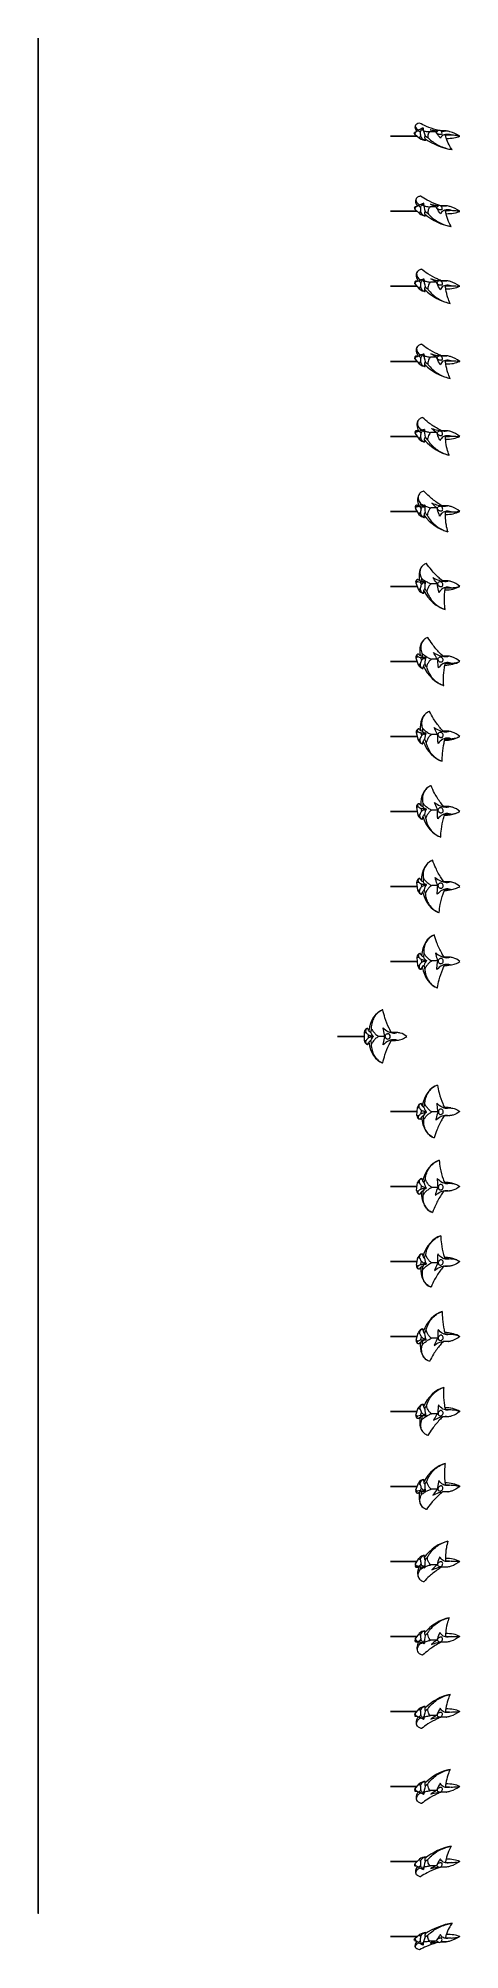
# Model space of a CAD drawing. Header units: inches. Extents: x 0 to 159, y -367 to 354.
import ezdxf

# ---------------------------------------------------------------- set-up
doc = ezdxf.new("R2010")
doc.units = ezdxf.units.IN
doc.header["$MEASUREMENT"] = 0

msp = doc.modelspace()

# ---------------------------------------------------------------- linework, layer by layer
at = {"extrusion": (1, -1.49948e-16, 1.24419e-16)}
msp.add_line((0, 346.48, -12.25), (0, 332.34, 12.25), dxfattribs=at)
at = {"extrusion": (1, -1.4928e-16, 1.11355e-16)}
msp.add_line((0, 319.24, -11.58), (0, 303.02, 11.58), dxfattribs=at)
at = {"color": 0, "linetype": 'Continuous', "lineweight": 0, "extrusion": (0.707107, -1.09433e-15, 0.707107)}
for p, q in [((141.74, 317.81), (141.84, 318.05)), ((141.9, 317.32), (142.27, 318.23)), ((141.9, 317.32), (143.74, 315.82)), ((142.09, 320.5), (142.15, 320.65)), ((143.24, 318.81), (143.98, 318.21)), ((144.96, 319.78), (145.04, 319.72)), ((149.93, 318.3), (147.61, 318.3)), ((143.74, 315.82), (144.11, 316.73)), ((146.05, 315.07), (146.09, 315.07)), ((141.83, 289.73), (141.94, 289.94)), ((141.95, 289.14), (142.38, 290.01)), ((141.95, 289.14), (143.69, 287.42)), ((142.39, 292.9), (142.45, 293.02)), ((143.38, 290.47), (144.08, 289.77)), ((145.16, 291.33), (145.23, 291.26)), ((150.04, 289.92), (147.72, 289.92)), ((143.69, 287.42), (144.12, 288.29)), ((145.95, 286.56), (145.99, 286.56)), ((141.94, 261.65), (142.05, 261.82)), ((142.01, 260.96), (142.49, 261.77)), ((142.01, 260.96), (143.63, 259.03)), ((142.63, 261.93), (142.59, 261.93)), ((142.76, 265.3), (142.82, 265.4)), ((143.51, 262.11), (144.17, 261.33)), ((143.63, 259.03), (144.11, 259.84)), ((145.34, 262.85), (145.4, 262.77)), ((150.14, 261.53), (147.81, 261.53)), ((145.84, 258.07), (145.88, 258.07)), ((141.94, 233.36), (142.05, 233.54)), ((142.01, 232.68), (142.49, 233.49)), ((142.01, 232.68), (143.63, 230.75)), ((142.63, 233.64), (142.59, 233.64)), ((142.76, 237.01), (142.82, 237.11)), ((143.51, 233.82), (144.17, 233.04)), ((143.63, 230.75), (144.11, 231.56)), ((145.34, 234.57), (145.4, 234.49)), ((150.14, 233.24), (147.81, 233.24)), ((145.84, 229.78), (145.88, 229.78)), ((143.21, 209.41), (143.26, 209.49)), ((142.07, 205.28), (142.17, 205.42)), ((142.07, 204.49), (142.6, 205.24)), ((142.07, 204.49), (143.57, 202.37)), ((142.75, 205.55), (142.71, 205.55)), ((143.57, 202.37), (144.1, 203.12)), ((143.64, 205.44), (144.24, 204.59)), ((145.51, 206.07), (145.57, 205.98)), ((150.23, 204.84), (147.9, 204.84)), ((145.71, 201.31), (145.75, 201.31)), ((143.73, 181.81), (143.78, 181.87)), ((142.14, 176.29), (142.71, 176.97)), ((142.14, 176.29), (143.5, 174)), ((142.22, 177.19), (142.32, 177.3)), ((142.89, 177.44), (142.85, 177.44)), ((143.5, 174), (144.07, 174.67)), ((143.76, 177.05), (144.31, 176.12)), ((145.66, 177.55), (145.72, 177.46)), ((150.31, 176.43), (147.99, 176.43)), ((145.58, 172.85), (145.62, 172.85)), ((145.07, 154.84), (145.1, 154.86)), ((142.29, 148.16), (142.94, 148.69)), ((142.29, 148.16), (143.35, 145.56)), ((142.59, 149.27), (142.66, 149.32)), ((143.19, 149.46), (143.15, 149.46)), ((143.35, 145.56), (144, 146.09)), ((143.98, 148.51), (144.41, 147.46)), ((145.27, 144.26), (145.32, 144.26)), ((145.93, 148.75), (145.97, 148.64)), ((150.45, 147.86), (148.13, 147.86)), ((145.89, 127.16), (145.91, 127.17)), ((142.37, 119.94), (143.05, 120.38)), ((142.37, 119.94), (143.27, 117.22)), ((142.81, 121.15), (142.86, 121.18)), ((143.27, 117.22), (143.94, 117.66)), ((143.36, 121.29), (143.32, 121.29)), ((144.08, 120.07), (144.44, 118.98)), ((145.11, 115.86), (145.15, 115.86)), ((146.04, 120.19), (146.07, 120.07)), ((150.51, 119.42), (148.19, 119.42)), ((146.82, 99.42), (146.83, 99.42)), ((142.46, 91.7), (143.16, 92.06)), ((142.46, 91.7), (143.18, 88.88)), ((143.06, 93.01), (143.09, 93.02)), ((143.18, 88.88), (143.88, 89.24)), ((143.53, 93.11), (143.49, 93.11)), ((144.16, 91.63), (144.46, 90.49)), ((144.94, 87.47), (144.98, 87.47)), ((146.13, 91.61), (146.16, 91.49)), ((150.56, 90.98), (148.23, 90.98)), ((158.41, 90.03), (158.6, 90.13)), ((143.71, 64.9), (143.66, 64.9)), ((147.85, 71.59), (147.85, 71.59)), ((142.54, 63.46), (143.27, 63.73)), ((142.54, 63.46), (143.09, 60.56)), ((143.09, 60.56), (143.81, 60.83)), ((143.33, 64.84), (143.35, 64.85)), ((144.24, 63.17), (144.46, 62)), ((144.76, 59.11), (144.8, 59.11)), ((146.2, 63.02), (146.22, 62.9)), ((150.59, 62.52), (148.27, 62.52)), ((157.28, 61.24), (157.83, 61.45)), ((143.62, 36.65), (143.63, 36.65)), ((143.89, 36.68), (143.84, 36.68)), ((142.63, 35.2), (143.37, 35.38)), ((142.63, 35.2), (143, 32.25)), ((143, 32.25), (143.74, 32.43)), ((144.31, 34.71), (144.46, 33.52)), ((144.58, 30.77), (144.62, 30.77)), ((146.25, 34.42), (146.27, 34.3)), ((150.62, 34.07), (148.3, 34.07)), ((155.96, 32.55), (156.8, 32.76)), ((143.92, 8.42), (143.92, 8.42)), ((144.07, 8.43), (144.03, 8.43)), ((142.73, 6.93), (143.47, 7.02)), ((142.73, 6.93), (142.91, 3.94)), ((142.91, 3.94), (143.66, 4.04)), ((144.36, 6.24), (144.44, 5.03)), ((144.4, 2.45), (144.44, 2.45)), ((146.29, 5.82), (146.29, 5.7)), ((150.64, 5.61), (148.31, 5.61)), ((154.51, 3.99), (155.55, 4.12)), ((122.82, -21.35), (122.82, -24.35)), ((122.82, -21.35), (123.57, -21.35)), ((124.25, -19.85), (124.21, -19.85)), ((133.05, -21.31), (134.03, -21.31)), ((122.82, -24.35), (123.57, -24.35)), ((124.21, -25.85), (124.25, -25.85)), ((124.41, -22.24), (124.41, -23.45)), ((126.3, -22.78), (126.3, -22.91)), ((130.64, -22.85), (128.32, -22.85)), ((133.05, -24.39), (134.03, -24.39)), ((142.73, -52.62), (142.91, -49.64)), ((142.91, -49.64), (143.66, -49.73)), ((144.4, -48.14), (144.44, -48.14)), ((155.55, -49.81), (154.51, -49.68)), ((142.73, -52.62), (143.47, -52.72)), ((143.92, -54.11), (143.92, -54.11)), ((144.07, -54.12), (144.03, -54.12)), ((144.36, -51.93), (144.44, -50.72)), ((146.29, -51.51), (146.29, -51.39)), ((150.64, -51.3), (148.31, -51.3)), ((142.63, -80.89), (143, -77.94)), ((143, -77.94), (143.74, -78.12)), ((144.31, -80.4), (144.46, -79.21)), ((144.58, -76.46), (144.62, -76.46)), ((156.8, -78.45), (155.96, -78.24)), ((142.63, -80.89), (143.37, -81.08)), ((143.63, -82.34), (143.62, -82.34)), ((143.89, -82.37), (143.84, -82.37)), ((146.25, -80.11), (146.27, -79.99)), ((150.62, -79.76), (148.3, -79.76)), ((142.54, -109.15), (143.09, -106.25)), ((143.09, -106.25), (143.81, -106.52)), ((144.24, -108.86), (144.46, -107.7)), ((144.76, -104.8), (144.8, -104.8)), ((157.83, -107.14), (157.28, -106.93)), ((142.54, -109.15), (143.27, -109.42)), ((143.35, -110.54), (143.33, -110.53)), ((143.71, -110.6), (143.66, -110.6)), ((146.2, -108.71), (146.22, -108.59)), ((150.59, -108.22), (148.27, -108.22)), ((147.85, -117.29), (147.85, -117.28)), ((142.46, -137.39), (143.18, -134.57)), ((143.18, -134.57), (143.88, -134.93)), ((144.16, -137.32), (144.46, -136.18)), ((144.94, -133.16), (144.98, -133.16)), ((150.56, -136.67), (148.23, -136.67)), ((158.6, -135.82), (158.41, -135.72)), ((142.46, -137.39), (143.16, -137.75)), ((143.09, -138.72), (143.06, -138.7)), ((143.53, -138.8), (143.49, -138.8)), ((146.13, -137.3), (146.16, -137.18)), ((146.83, -145.12), (146.82, -145.11)), ((142.37, -165.63), (143.27, -162.91)), ((142.37, -165.63), (143.05, -166.07)), ((143.27, -162.91), (143.94, -163.35)), ((144.08, -165.76), (144.44, -164.67)), ((145.11, -161.55), (145.15, -161.55)), ((146.04, -165.88), (146.07, -165.76)), ((150.51, -165.11), (148.19, -165.11)), ((142.86, -166.87), (142.81, -166.84)), ((143.36, -166.99), (143.32, -166.99)), ((145.91, -172.86), (145.89, -172.85)), ((142.29, -193.85), (143.35, -191.25)), ((142.29, -193.85), (142.94, -194.38)), ((143.35, -191.25), (144, -191.78)), ((143.98, -194.2), (144.41, -193.15)), ((145.27, -189.95), (145.32, -189.95)), ((145.93, -194.44), (145.97, -194.34)), ((150.45, -193.55), (148.13, -193.55)), ((142.66, -195.01), (142.59, -194.96)), ((143.19, -195.15), (143.15, -195.15)), ((145.1, -200.55), (145.07, -200.53)), ((142.14, -221.98), (143.5, -219.69)), ((142.14, -221.98), (142.71, -222.66)), ((142.32, -222.99), (142.22, -222.88)), ((142.89, -223.13), (142.85, -223.13)), ((143.5, -219.69), (144.07, -220.37)), ((143.76, -222.74), (144.31, -221.82)), ((145.58, -218.54), (145.62, -218.54)), ((145.66, -223.25), (145.72, -223.15)), ((150.31, -222.12), (147.99, -222.12)), ((143.78, -227.56), (143.73, -227.5)), ((142.07, -250.18), (143.57, -248.06)), ((142.07, -250.18), (142.6, -250.93)), ((142.17, -251.11), (142.07, -250.97)), ((142.75, -251.24), (142.71, -251.24)), ((143.57, -248.06), (144.1, -248.81)), ((143.64, -251.14), (144.24, -250.28)), ((145.51, -251.76), (145.57, -251.68)), ((145.71, -247), (145.75, -247)), ((150.23, -250.53), (147.9, -250.53)), ((143.26, -255.18), (143.21, -255.1)), ((142.05, -279.23), (141.94, -279.06)), ((142.01, -278.37), (143.63, -276.44)), ((142.01, -278.37), (142.49, -279.18)), ((142.63, -279.33), (142.59, -279.33)), ((143.51, -279.51), (144.17, -278.74)), ((143.63, -276.44), (144.11, -277.25)), ((145.34, -280.26), (145.4, -280.18)), ((145.84, -275.48), (145.88, -275.48)), ((150.14, -278.94), (147.81, -278.94)), ((142.82, -282.81), (142.76, -282.7)), ((142.05, -307.52), (141.94, -307.34)), ((142.01, -306.65), (143.63, -304.72)), ((142.01, -306.65), (142.49, -307.46)), ((142.63, -307.62), (142.59, -307.62)), ((143.51, -307.8), (144.17, -307.02)), ((143.63, -304.72), (144.11, -305.53)), ((145.34, -308.54), (145.4, -308.47)), ((145.84, -303.76), (145.88, -303.76)), ((150.14, -307.22), (147.81, -307.22)), ((142.82, -311.09), (142.76, -310.99)), ((141.94, -335.63), (141.83, -335.42)), ((141.95, -334.83), (143.69, -333.11)), ((141.95, -334.83), (142.38, -335.7)), ((142.45, -338.71), (142.39, -338.59)), ((143.38, -336.16), (144.08, -335.47)), ((143.69, -333.11), (144.12, -333.98)), ((145.16, -337.02), (145.23, -336.95)), ((145.95, -332.25), (145.99, -332.25)), ((150.04, -335.61), (147.72, -335.61)), ((141.84, -363.74), (141.74, -363.5)), ((141.9, -363.01), (143.74, -361.51)), ((141.9, -363.01), (142.27, -363.92)), ((142.15, -366.35), (142.09, -366.2)), ((143.24, -364.5), (143.98, -363.9)), ((143.74, -361.51), (144.11, -362.42)), ((144.96, -365.47), (145.04, -365.41)), ((146.05, -360.76), (146.09, -360.76)), ((149.93, -363.99), (147.61, -363.99))]:
    msp.add_line(p, q, dxfattribs=at)
for p, q in [((142.82, 316.57), (132.82, 316.57)), ((142.82, 288.28), (132.82, 288.28)), ((142.82, 260), (132.82, 260)), ((142.82, 231.71), (132.82, 231.71)), ((142.82, 203.43), (132.82, 203.43)), ((142.82, 175.14), (132.82, 175.14)), ((142.82, 146.86), (132.82, 146.86)), ((142.82, 118.58), (132.82, 118.58)), ((142.82, 90.29), (132.82, 90.29)), ((142.82, 62.01), (132.82, 62.01)), ((142.82, 33.72), (132.82, 33.72)), ((142.82, 5.44), (132.82, 5.44)), ((122.82, -22.85), (112.82, -22.85)), ((142.82, -51.13), (132.82, -51.13)), ((142.82, -79.41), (132.82, -79.41)), ((142.82, -107.7), (132.82, -107.7)), ((142.82, -135.98), (132.82, -135.98)), ((142.82, -164.27), (132.82, -164.27)), ((142.82, -192.55), (132.82, -192.55)), ((142.82, -220.84), (132.82, -220.84)), ((142.82, -249.12), (132.82, -249.12)), ((142.82, -277.4), (132.82, -277.4)), ((142.82, -305.69), (132.82, -305.69)), ((142.82, -333.97), (132.82, -333.97)), ((142.82, -362.26), (132.82, -362.26))]:
    msp.add_line(p, q)
at = {"extrusion": (1, -1.47477e-16, 9.8398e-17)}
for p, q in [((0, 291.93, -10.83), (0, 273.75, 10.83)), ((0, 263.65, -10.83), (0, 245.47, 10.83))]:
    msp.add_line(p, q, dxfattribs=at)
at = {"extrusion": (1, -1.44552e-16, 8.56477e-17)}
msp.add_line((0, 236.27, -10), (0, 216.27, 10), dxfattribs=at)
at = {"extrusion": (1, -1.40526e-16, 7.3201e-17)}
msp.add_line((0, 208.82, -9.09), (0, 187.16, 9.09), dxfattribs=at)
at = {"extrusion": (1, -1.29305e-16, 4.95938e-17)}
msp.add_line((0, 181.95, -7.07), (0, 157.46, 7.07), dxfattribs=at)
at = {"extrusion": (1, -1.22195e-16, 3.86131e-17)}
msp.add_line((0, 154.24, -5.98), (0, 128.6, 5.98), dxfattribs=at)
at = {"extrusion": (1, -1.14155e-16, 2.82939e-17)}
msp.add_line((0, 126.43, -4.84), (0, 99.85, 4.84), dxfattribs=at)
at = {"extrusion": (1, -1.05246e-16, 1.87147e-17)}
msp.add_line((0, 98.51, -3.66), (0, 71.19, 3.66), dxfattribs=at)
at = {"extrusion": (1, -9.55362e-17, 9.94831e-18)}
msp.add_line((0, 70.5, -2.46), (0, 42.64, 2.46), dxfattribs=at)
at = {"extrusion": (1, -8.50994e-17, 2.06159e-18)}
msp.add_line((0, 42.37, -1.23), (0, 14.2, 1.23), dxfattribs=at)
at = {"extrusion": (1, -7.40149e-17, -4.88548e-18)}
msp.add_line((0, 14.14), (0, -14.14), dxfattribs=at)
at = {"extrusion": (1, 7.34379e-16, 2.06159e-18)}
msp.add_line((0, -42.37, -1.23), (0, -14.2, 1.23), dxfattribs=at)
at = {"extrusion": (1, 7.44816e-16, 9.94831e-18)}
msp.add_line((0, -70.5, -2.46), (0, -42.64, 2.46), dxfattribs=at)
at = {"extrusion": (1, 7.54526e-16, 1.87147e-17)}
msp.add_line((0, -98.51, -3.66), (0, -71.19, 3.66), dxfattribs=at)
at = {"extrusion": (1, 7.63434e-16, 2.82939e-17)}
msp.add_line((0, -126.43, -4.84), (0, -99.85, 4.84), dxfattribs=at)
at = {"extrusion": (1, 7.71474e-16, 3.86131e-17)}
msp.add_line((0, -154.24, -5.98), (0, -128.6, 5.98), dxfattribs=at)
at = {"extrusion": (1, 7.78584e-16, 4.95938e-17)}
msp.add_line((0, -181.95, -7.07), (0, -157.46, 7.07), dxfattribs=at)
at = {"extrusion": (1, 7.89805e-16, 7.3201e-17)}
msp.add_line((0, -208.82, -9.09), (0, -187.16, 9.09), dxfattribs=at)
at = {"extrusion": (1, 7.93831e-16, 8.56477e-17)}
msp.add_line((0, -236.27, -10), (0, -216.27, 10), dxfattribs=at)
at = {"extrusion": (1, 7.96757e-16, 9.8398e-17)}
for p, q in [((0, -263.65, -10.83), (0, -245.47, 10.83)), ((0, -291.93, -10.83), (0, -273.75, 10.83))]:
    msp.add_line(p, q, dxfattribs=at)
at = {"extrusion": (1, 7.9856e-16, 1.11355e-16)}
msp.add_line((0, -319.24, -11.58), (0, -303.02, 11.58), dxfattribs=at)
at = {"extrusion": (1, 7.99227e-16, 1.24419e-16)}
msp.add_line((0, -346.48, -12.25), (0, -332.34, 12.25), dxfattribs=at)
at = {"extrusion": (1, -7.40149e-17, -4.88548e-18)}
for centre in [(339.41, 0), (311.13, 0), (282.84, 0), (254.56, 0), (226.27, 0), (197.99, 0), (141.42, 0), (113.14, 0), (84.85, 0), (56.57, 0), (0, 0)]:
    msp.add_circle(centre, 14.14, dxfattribs=at)
at = {"extrusion": (1, -1.29305e-16, 4.95938e-17)}
msp.add_circle((169.71, 0), 14.14, dxfattribs=at)
at = {"extrusion": (1, -8.50994e-17, 2.06159e-18)}
msp.add_circle((28.28, 0), 14.14, dxfattribs=at)
at = {"extrusion": (1, 7.34379e-16, 2.06159e-18)}
msp.add_circle((-28.28, 0), 14.14, dxfattribs=at)
at = {"extrusion": (1, 7.23294e-16, -4.88548e-18)}
for centre in [(-56.57, 0), (-84.85, 0), (-113.14, 0), (-141.42, 0), (-197.99, 0), (-226.27, 0), (-254.56, 0), (-282.84, 0), (-311.13, 0), (-339.41, 0)]:
    msp.add_circle(centre, 14.14, dxfattribs=at)
at = {"extrusion": (1, 7.78584e-16, 4.95938e-17)}
msp.add_circle((-169.71, 0), 14.14, dxfattribs=at)
at = {"color": 0, "linetype": 'Continuous', "lineweight": 0}
for centre, start, end in [((151.17, 317.75), 342.68827, 163.98872), ((151.24, 289.4), 338.55936, 159.83673), ((151.31, 261.05), 334.20159, 155.44087), ((151.31, 232.76), 334.20159, 155.44087), ((151.37, 204.4), 329.57018, 150.75244), ((151.43, 176.02), 324.61774, 145.71977), ((151.52, 147.54), 313.55921, 134.41731), ((151.56, 119.15), 307.36954, 128.06336), ((151.59, 90.76), 300.70531, 121.21513), ((151.62, 62.36), 293.57132, 113.89391), ((151.64, 33.96), 286.00984, 106.16679), ((151.65, 5.56), 278.10848, 98.15003), ((131.65, -22.85), 270, 90), ((151.65, -51.25), 261.84997, 81.89152), ((151.64, -79.65), 253.83321, 73.99016), ((151.62, -108.05), 246.10609, 66.42868), ((151.59, -136.45), 238.78487, 59.29469), ((151.56, -164.85), 231.93664, 52.63046), ((151.52, -193.24), 225.58269, 46.44079), ((151.43, -221.72), 214.28023, 35.38226), ((151.37, -250.09), 209.24756, 30.42982), ((151.31, -278.45), 204.55913, 25.79841), ((151.31, -306.74), 204.55913, 25.79841), ((151.24, -335.09), 200.16327, 21.44064), ((151.17, -363.44), 196.01128, 17.31173)]:
    msp.add_arc(centre, 1.03, start, end, dxfattribs=at)
for centre, major_axis, ratio, start_param, end_param in [((143.67, 317.02), (-1.93, 0.79), 0.353553, 0, 0.572848), ((151.02, 316.86), (-8.93, 3.65), 0.353553, 0, 0.529755), ((141.29, 323.41), (0, -5.36), 0.707107, 0.262471, 0.54114), ((147.77, 318.11), (0, -5.36), 0.707107, 4.694848, 4.973517), ((148.65, 318.11), (0, -5.36), 0.707107, 4.408398, 4.587186), ((142.17, 323.41), (0, -5.36), 0.707107, 0.826659, 0.82759), ((148.26, 318.11), (2.06, -5.26), 0.485378, 4.220553, 4.788394), ((144.79, 316.11), (1.93, -0.79), 0.353553, 4.282889, 5.55504), ((151.73, 316.27), (8.93, -3.65), 0.353553, 4.144108, 5.349831), ((139.54, 327.53), (21.74, -8.87), 0.353553, 5.56375, 5.933614), ((143.7, 288.81), (-1.87, 0.93), 0.40558, 0, 0.600262), ((151.03, 288.62), (-8.64, 4.28), 0.40558, 0, 0.595281), ((141.72, 295.28), (0, -5.36), 0.707107, 0.175204, 0.453873), ((147.85, 289.21), (0, -5.36), 0.707107, 4.607582, 4.886251), ((148.73, 289.21), (0, -5.36), 0.707107, 4.321131, 4.49992), ((142.6, 295.28), (0, -5.36), 0.707107, 0.739252, 0.740323), ((148.34, 289.21), (1.91, -5.28), 0.469486, 4.153426, 4.721266), ((144.76, 287.76), (1.87, -0.93), 0.40558, 4.310303, 5.582454), ((151.71, 287.94), (8.64, -4.28), 0.40558, 4.169166, 5.377245), ((140.27, 300.86), (21.04, -10.42), 0.40558, 5.588412, 5.961028), ((143.74, 260.59), (-1.79, 1.06), 0.454519, 0, 0.632881), ((151.06, 260.37), (-8.29, 4.92), 0.454519, 0, 0.66251), ((142.15, 267.11), (0, -5.36), 0.707107, 0.087938, 0.366607), ((147.89, 260.31), (0, -5.36), 0.707107, 4.520315, 4.798984), ((148.77, 260.31), (0, -5.36), 0.707107, 4.233865, 4.412654), ((143.04, 267.11), (0, -5.36), 0.707107, 0.651855, 0.653057), ((148.38, 260.31), (-1.74, 5.3), 0.45442, 0.943741, 1.511581), ((141.09, 274.1), (20.19, -11.98), 0.454519, 5.619312, 5.993647), ((144.73, 259.41), (1.79, -1.06), 0.454519, 4.342923, 5.615074), ((151.69, 259.62), (8.29, -4.92), 0.454519, 4.20041, 5.409865), ((143.74, 232.3), (-1.79, 1.06), 0.454519, 0, 0.632881), ((151.06, 232.09), (-8.29, 4.92), 0.454519, 0, 0.66251), ((142.15, 238.82), (0, -5.36), 0.707107, 0.087938, 0.366607), ((144.73, 231.12), (1.79, -1.06), 0.454519, 4.342923, 5.615074), ((147.89, 232.02), (0, -5.36), 0.707107, 4.520315, 4.798984), ((148.77, 232.02), (0, -5.36), 0.707107, 4.233865, 4.412654), ((143.04, 238.82), (0, -5.36), 0.707107, 0.651855, 0.653057), ((148.38, 232.02), (-1.74, 5.3), 0.45442, 0.943741, 1.511581), ((141.09, 245.81), (20.19, -11.98), 0.454519, 5.619312, 5.993647), ((151.69, 231.34), (8.29, -4.92), 0.454519, 4.20041, 5.409865), ((151.08, 203.84), (-7.87, 5.57), 0.5, 0, 0.732758), ((143.78, 204.08), (-1.7, 1.2), 0.5, 0, 0.671092), ((142.59, 210.59), (0, -5.36), 0.707107, 0.000671, 0.27934), ((144.69, 202.78), (1.7, -1.2), 0.5, 4.381134, 5.653285), ((147.89, 203.11), (0, -5.36), 0.707107, 4.433049, 4.711718), ((148.77, 203.11), (0, -5.36), 0.707107, 4.146598, 4.325387), ((143.48, 210.59), (0, -5.36), 0.707107, 0.564467, 0.56579), ((148.38, 203.11), (-1.58, 5.31), 0.440287, 0.874694, 1.442535), ((151.67, 203.01), (7.87, -5.57), 0.5, 4.238086, 5.448076), ((142, 218.94), (19.17, -13.56), 0.5, 5.656597, 6.031858), ((151.11, 175.59), (-7.38, 6.21), 0.541675, 0, 0.790523), ((143.82, 175.85), (-1.59, 1.34), 0.541675, 0, 0.715284), ((143.04, 182.31), (0, -5.36), 0.707107, 6.19659, 6.475259), ((144.65, 174.44), (1.59, -1.34), 0.541675, 4.425325, 5.697476), ((147.85, 174.2), (0, -5.36), 0.707107, 4.345782, 4.624451), ((148.73, 174.2), (0, -5.36), 0.707107, 4.059332, 4.238121), ((151.64, 174.69), (7.38, -6.21), 0.541675, 4.282467, 5.492267), ((148.34, 174.2), (-1.41, 5.32), 0.4272, 0.804717, 1.372558), ((143.92, 182.31), (0, -5.36), 0.707107, 0.477089, 0.478524), ((143, 191.95), (17.95, -15.13), 0.541675, 5.700507, 6.07605), ((151.17, 147.37), (-6.1, 7.47), 0.612372, 0, 0.913545), ((143.91, 147.65), (-1.32, 1.61), 0.612372, 0, 0.822924), ((143.91, 153.86), (0, -5.36), 0.707107, 6.022057, 6.300726), ((144.56, 146.07), (1.32, -1.61), 0.612372, 4.532966, 5.805117), ((147.65, 144.7), (0, -5.36), 0.707107, 4.171249, 4.449918), ((144.41, 153.86), (-1.07, 5.34), 0.404633, 2.796677, 2.885755), ((151.58, 146.35), (6.1, -7.47), 0.612372, 4.392301, 5.599908), ((148.54, 144.7), (0, -5.36), 0.707107, 3.884799, 4.063588), ((148.15, 144.7), (-1.07, 5.34), 0.404633, 0.662141, 1.229981), ((144.8, 153.86), (0, -5.36), 0.707107, 0.302369, 0.303991), ((145.22, 165.86), (14.85, -18.19), 0.612372, 5.809182, 6.183691), ((151.2, 119.11), (-5.31, 8.05), 0.640856, 0, 0.984027), ((143.96, 119.41), (-1.15, 1.74), 0.640856, 0, 0.88672), ((144.34, 125.42), (0, -5.36), 0.707107, 5.934791, 6.21346), ((144.51, 117.75), (1.15, -1.74), 0.640856, 4.596762, 5.868913), ((147.5, 115.83), (0, -5.36), 0.707107, 4.083983, 4.362652), ((144.83, 125.42), (-0.9, 5.35), 0.395389, 2.724206, 2.944721), ((151.55, 118.04), (5.31, -8.05), 0.640856, 4.457965, 5.663704), ((148.39, 115.83), (0, -5.36), 0.707107, 3.797533, 3.976321), ((148, 115.83), (-0.9, 5.35), 0.395389, 0.589669, 1.15751), ((145.22, 125.42), (0, -5.36), 0.707107, 0.215028, 0.216725), ((146.42, 138.46), (12.93, -19.6), 0.640856, 5.87421, 6.247487), ((151.23, 90.84), (-4.41, 8.58), 0.664463, 0, 1.060448), ((144.01, 91.15), (-0.95, 1.85), 0.664463, 0, 0.957024), ((144.76, 96.92), (0, -5.36), 0.707107, 5.847524, 6.126193), ((144.45, 89.43), (0.95, -1.85), 0.664463, 4.667065, 5.939216), ((147.32, 86.98), (0, -5.36), 0.707107, 3.996716, 4.275385), ((145.25, 96.92), (-0.72, 5.35), 0.387652, 2.65106, 3.007837), ((151.52, 89.74), (4.41, -8.58), 0.664463, 4.530586, 5.734007), ((148.2, 86.98), (0, -5.36), 0.707107, 3.710266, 3.889055), ((147.81, 86.98), (-0.72, 5.35), 0.387652, 0.516524, 1.084364), ((145.64, 96.92), (0, -5.36), 0.707107, 0.127701, 0.129458), ((147.67, 110.91), (10.75, -20.88), 0.664463, 5.946205, 6.283185), ((151.27, 62.57), (-3.42, 9.02), 0.683013, 0, 1.142342), ((144.07, 62.89), (-0.74, 1.95), 0.683013, 0, 1.03331), ((144.4, 61.12), (0.74, -1.95), 0.683013, 4.743352, 6.015503), ((145.16, 68.37), (0, -5.36), 0.707107, 5.760258, 6.038927), ((147.09, 58.15), (0, -5.36), 0.707107, 3.90945, 4.188119), ((151.48, 61.44), (3.42, -9.02), 0.683013, 4.60961, 5.810294), ((145.65, 68.37), (-0.54, 5.35), 0.381522, 2.57735, 3.074936), ((146.04, 68.37), (0, -5.36), 0.707107, 6.146588, 6.264455), ((147.59, 58.15), (-0.54, 5.35), 0.381522, 0.442813, 1.010654), ((147.98, 58.15), (0, -5.36), 0.707107, 3.623, 3.801788), ((146.04, 68.37), (0, -5.36), 0.707107, 0.040387, 0.042192), ((148.96, 83.2), (8.32, -21.96), 0.683013, 6.02466, 6.283185), ((151.3, 34.3), (-2.33, 9.36), 0.696364, 0.047696, 1.228809), ((144.12, 34.62), (-0.5, 2.02), 0.696364, 0, 1.114638), ((144.35, 32.82), (0.5, -2.02), 0.696364, 4.82468, 6.096831), ((145.54, 39.77), (0, -5.36), 0.707107, 5.672991, 5.95166), ((146.84, 29.35), (0, -5.36), 0.707107, 3.822183, 4.100852), ((151.45, 33.14), (2.33, -9.36), 0.696364, 4.694073, 5.891622), ((146.03, 39.77), (-0.36, 5.36), 0.377081, 2.5032, 3.071041), ((147.33, 29.35), (-0.36, 5.36), 0.377081, 0.368663, 0.936504), ((146.42, 39.77), (0, -5.36), 0.707107, 6.059322, 6.238111), ((147.72, 29.35), (0, -5.36), 0.707107, 3.535733, 3.714522), ((150.28, 55.33), (5.68, -22.78), 0.696364, 6.108665, 6.283185), ((151.34, 6.02), (-1.18, 9.57), 0.704416, 0.132694, 1.318515), ((144.18, 6.35), (-0.26, 2.07), 0.704416, 0, 1.199636), ((144.29, 4.53), (0.26, -2.07), 0.704416, 4.909677, 6.181828), ((145.9, 11.13), (0, -5.36), 0.707107, 5.585725, 5.864394), ((146.56, 0.59), (0, 5.36), 0.707107, 0.593324, 0.871993), ((151.41, 4.85), (1.18, -9.57), 0.704416, 4.782592, 5.97662), ((146.4, 11.13), (-0.18, 5.36), 0.37439, 2.428749, 2.996589), ((147.05, 0.59), (-0.18, 5.36), 0.37439, 0.294212, 0.862053), ((146.79, 11.13), (0, -5.36), 0.707107, 5.972055, 6.150844), ((147.44, 0.59), (0, 5.36), 0.707107, 0.306874, 0.485663), ((151.62, 27.29), (2.88, -23.3), 0.704416, 6.196908, 6.283185), ((131.37, -22.26), (0, -9.64), 0.707107, 3.361222, 4.551343), ((124.23, -21.93), (0, 2.08), 0.707107, 0.014421, 1.286572), ((126.24, -17.55), (0, -5.36), 0.707107, 5.498459, 5.777127), ((126.74, -17.55), (0, 5.36), 0.373489, 2.354144, 2.921985), ((124.23, -23.76), (0, -2.08), 0.707107, 4.996613, 6.268764), ((126.24, -28.14), (0, 5.36), 0.707107, 0.506058, 0.784727), ((131.37, -23.43), (0, -9.64), 0.707107, 4.873435, 6.063556), ((126.74, -28.14), (0, 5.36), 0.373489, 0.219608, 0.787448), ((127.13, -17.55), (0, -5.36), 0.707107, 5.884789, 6.063578), ((127.13, -28.14), (0, 5.36), 0.707107, 0.219608, 0.398396), ((151.41, -50.55), (1.18, 9.57), 0.704416, 0.306566, 1.500593), ((144.29, -50.22), (0.26, 2.07), 0.704416, 0.101357, 1.373508), ((146.56, -46.28), (0, -5.36), 0.707107, 5.411192, 5.689861), ((147.05, -46.28), (-0.18, -5.36), 0.37439, 5.421133, 5.988973), ((151.62, -72.99), (2.88, 23.3), 0.704416, 0, 0.086278), ((144.18, -52.04), (-0.26, -2.07), 0.704416, 5.083549, 6.283185), ((145.9, -56.82), (0, 5.36), 0.707107, 0.418791, 0.69746), ((151.34, -51.71), (-1.18, -9.57), 0.704416, 4.964671, 6.150492), ((146.4, -56.82), (-0.18, -5.36), 0.37439, 3.286596, 3.854437), ((146.79, -56.82), (0, 5.36), 0.707107, 0.132341, 0.31113), ((147.44, -46.28), (0, -5.36), 0.707107, 5.797523, 5.976311), ((151.45, -78.84), (2.33, 9.36), 0.696364, 0.391563, 1.589113), ((144.35, -78.51), (0.5, 2.02), 0.696364, 0.186355, 1.458506), ((146.84, -75.04), (0, 5.36), 0.707107, 2.182333, 2.461002), ((147.33, -75.04), (-0.36, -5.36), 0.377081, 5.346681, 5.914522), ((150.28, -101.02), (5.68, 22.78), 0.696364, 0, 0.17452), ((144.12, -80.32), (-0.5, -2.02), 0.696364, 5.168547, 6.283185), ((145.54, -85.47), (0, 5.36), 0.707107, 0.331525, 0.610194), ((151.3, -79.99), (-2.33, -9.36), 0.696364, 5.054376, 6.235489), ((146.03, -85.47), (-0.36, -5.36), 0.377081, 3.212145, 3.779985), ((146.42, -85.47), (0, 5.36), 0.707107, 0.045075, 0.223863), ((147.72, -75.04), (0, 5.36), 0.707107, 2.568663, 2.747452), ((151.48, -107.13), (3.42, 9.02), 0.683013, 0.472891, 1.673575), ((144.4, -106.81), (0.74, 1.95), 0.683013, 0.267683, 1.539834), ((147.09, -103.84), (0, 5.36), 0.707107, 2.095066, 2.373735), ((147.59, -103.84), (-0.54, -5.35), 0.381522, 5.272531, 5.840372), ((147.98, -103.84), (0, 5.36), 0.707107, 2.481397, 2.660186), ((148.96, -128.89), (8.32, 21.96), 0.683013, 0, 0.258526), ((144.07, -108.58), (-0.74, -1.95), 0.683013, 5.249875, 6.283185), ((145.16, -114.06), (0, 5.36), 0.707107, 0.244259, 0.522927), ((151.27, -108.27), (-3.42, -9.02), 0.683013, 5.140844, 6.283185), ((145.65, -114.06), (-0.54, -5.35), 0.381522, 3.20825, 3.705835), ((146.04, -114.06), (0, 5.36), 0.707107, 0.018731, 0.136597), ((146.04, -114.06), (0, 5.36), 0.707107, 6.240994, 6.242798), ((151.52, -135.43), (4.41, 8.58), 0.664463, 0.549178, 1.752599), ((144.45, -135.12), (0.95, 1.85), 0.664463, 0.343969, 1.61612), ((147.32, -132.67), (0, 5.36), 0.707107, 2.0078, 2.286469), ((148.2, -132.67), (0, 5.36), 0.707107, 2.394131, 2.572919), ((147.81, -132.67), (-0.72, -5.35), 0.387652, 5.198821, 5.766662), ((147.67, -156.6), (10.75, 20.88), 0.664463, 0, 0.33698), ((144.01, -136.84), (-0.95, -1.85), 0.664463, 5.326162, 6.283185), ((144.76, -142.61), (0, 5.36), 0.707107, 0.156992, 0.435661), ((151.23, -136.53), (-4.41, -8.58), 0.664463, 5.222737, 6.283185), ((145.25, -142.61), (-0.72, -5.35), 0.387652, 3.275349, 3.632125), ((145.64, -142.61), (0, 5.36), 0.707107, 6.153727, 6.155484), ((151.55, -163.74), (5.31, 8.05), 0.640856, 0.619481, 1.825221), ((143.96, -165.1), (-1.15, -1.74), 0.640856, 5.396465, 6.283185), ((144.34, -171.11), (0, 5.36), 0.707107, 0.069726, 0.348394), ((144.51, -163.44), (1.15, 1.74), 0.640856, 0.414273, 1.686424), ((147.5, -161.52), (0, 5.36), 0.707107, 1.920534, 2.199202), ((148.39, -161.52), (0, 5.36), 0.707107, 2.306864, 2.485653), ((148, -161.52), (-0.9, -5.35), 0.395389, 5.125676, 5.693516), ((146.42, -184.15), (12.93, 19.6), 0.640856, 0.035699, 0.408976), ((151.2, -164.8), (-5.31, -8.05), 0.640856, 5.299158, 6.283185), ((144.83, -171.11), (-0.9, -5.35), 0.395389, 3.338464, 3.55898), ((145.22, -171.11), (0, 5.36), 0.707107, 6.066461, 6.068157), ((151.58, -192.04), (6.1, 7.47), 0.612372, 0.683277, 1.890885), ((143.91, -193.34), (-1.32, -1.61), 0.612372, 5.460261, 6.283185), ((143.91, -199.56), (0, 5.36), 0.707107, 6.265644, 6.544313), ((144.56, -191.76), (1.32, 1.61), 0.612372, 0.478069, 1.75022), ((147.65, -190.39), (0, 5.36), 0.707107, 1.833267, 2.111936), ((144.41, -199.56), (-1.07, -5.34), 0.404633, 3.39743, 3.486508), ((148.54, -190.39), (0, 5.36), 0.707107, 2.219598, 2.398386), ((148.15, -190.39), (-1.07, -5.34), 0.404633, 5.053204, 5.621045), ((144.8, -199.56), (0, 5.36), 0.707107, 5.979194, 5.980816), ((145.22, -211.55), (14.85, 18.19), 0.612372, 0.099495, 0.474003), ((151.17, -193.06), (-6.1, -7.47), 0.612372, 5.36964, 6.283185), ((151.64, -220.39), (7.38, 6.21), 0.541675, 0.790918, 2.000718), ((143.82, -221.54), (-1.59, -1.34), 0.541675, 5.567902, 6.283185), ((143.04, -228), (0, 5.36), 0.707107, 6.091112, 6.36978), ((151.11, -221.29), (-7.38, -6.21), 0.541675, 5.492662, 6.283185), ((144.65, -220.13), (1.59, 1.34), 0.541675, 0.585709, 1.85786), ((147.85, -219.9), (0, 5.36), 0.707107, 1.658734, 1.937403), ((148.73, -219.9), (0, 5.36), 0.707107, 2.045065, 2.223853), ((148.34, -219.9), (-1.41, -5.32), 0.4272, 4.910628, 5.478468), ((143.92, -228), (0, 5.36), 0.707107, 5.804661, 5.806096), ((143, -237.64), (17.95, 15.13), 0.541675, 0.207135, 0.582678), ((151.67, -248.7), (7.87, 5.57), 0.5, 0.835109, 2.045099), ((143.78, -249.77), (-1.7, -1.2), 0.5, 5.612093, 6.283185), ((151.08, -249.54), (-7.87, -5.57), 0.5, 5.550428, 6.283185), ((142.59, -256.29), (0, 5.36), 0.707107, 6.003845, 6.282514), ((144.69, -248.47), (1.7, 1.2), 0.5, 0.629901, 1.902052), ((147.89, -248.8), (0, 5.36), 0.707107, 1.571468, 1.850137), ((148.77, -248.8), (0, 5.36), 0.707107, 1.957798, 2.136587), ((143.48, -256.29), (0, 5.36), 0.707107, 5.717395, 5.718719), ((148.38, -248.8), (-1.58, -5.31), 0.440287, 4.840651, 5.408491), ((142, -264.63), (19.17, 13.56), 0.5, 0.251327, 0.626588), ((151.69, -277.03), (8.29, 4.92), 0.454519, 0.87332, 2.082775), ((143.74, -277.99), (-1.79, -1.06), 0.454519, 5.650304, 6.283185), ((151.06, -277.78), (-8.29, -4.92), 0.454519, 5.620675, 6.283185), ((142.15, -284.52), (0, 5.36), 0.707107, 5.916579, 6.195247), ((144.73, -276.82), (1.79, 1.06), 0.454519, 0.668112, 1.940263), ((147.89, -277.71), (0, 5.36), 0.707107, 1.484201, 1.76287), ((148.77, -277.71), (0, 5.36), 0.707107, 1.870532, 2.04932), ((143.04, -284.52), (0, 5.36), 0.707107, 5.630128, 5.631331), ((148.38, -277.71), (-1.74, -5.3), 0.45442, 4.771604, 5.339445), ((141.09, -291.51), (20.19, 11.98), 0.454519, 0.289538, 0.663873), ((151.69, -305.31), (8.29, 4.92), 0.454519, 0.87332, 2.082775), ((143.74, -306.28), (-1.79, -1.06), 0.454519, 5.650304, 6.283185), ((151.06, -306.07), (-8.29, -4.92), 0.454519, 5.620675, 6.283185), ((142.15, -312.8), (0, 5.36), 0.707107, 5.916579, 6.195247), ((144.73, -305.1), (1.79, 1.06), 0.454519, 0.668112, 1.940263), ((147.89, -306), (0, 5.36), 0.707107, 1.484201, 1.76287), ((148.77, -306), (0, 5.36), 0.707107, 1.870532, 2.04932), ((143.04, -312.8), (0, 5.36), 0.707107, 5.630128, 5.631331), ((148.38, -306), (-1.74, -5.3), 0.45442, 4.771604, 5.339445), ((141.09, -319.79), (20.19, 11.98), 0.454519, 0.289538, 0.663873), ((151.71, -333.64), (8.64, 4.28), 0.40558, 0.90594, 2.114019), ((143.7, -334.5), (-1.87, -0.93), 0.40558, 5.682924, 6.283185), ((151.03, -334.31), (-8.64, -4.28), 0.40558, 5.687904, 6.283185), ((141.72, -340.98), (0, 5.36), 0.707107, 5.829312, 6.107981), ((144.76, -333.45), (1.87, 0.93), 0.40558, 0.700731, 1.972882), ((147.85, -334.91), (0, 5.36), 0.707107, 1.396935, 1.675604), ((148.73, -334.91), (0, 5.36), 0.707107, 1.783265, 1.962054), ((142.6, -340.98), (0, 5.36), 0.707107, 5.542862, 5.543933), ((148.34, -334.91), (1.91, 5.28), 0.469486, 1.561919, 2.129759), ((140.27, -346.56), (21.04, 10.42), 0.40558, 0.322158, 0.694773), ((151.73, -361.96), (8.93, 3.65), 0.353553, 0.933354, 2.139077), ((143.67, -362.71), (-1.93, -0.79), 0.353553, 5.710338, 6.283185), ((151.02, -362.55), (-8.93, -3.65), 0.353553, 5.753431, 6.283185), ((141.29, -369.1), (0, 5.36), 0.707107, 5.742046, 6.020715), ((144.79, -361.8), (1.93, 0.79), 0.353553, 0.728145, 2.000296), ((147.77, -363.81), (0, 5.36), 0.707107, 1.309668, 1.588337), ((148.65, -363.81), (0, 5.36), 0.707107, 1.695999, 1.874787), ((142.17, -369.1), (0, 5.36), 0.707107, 5.455595, 5.456527), ((148.26, -363.81), (2.06, 5.26), 0.485378, 1.494792, 2.062632), ((139.54, -373.23), (21.74, 8.87), 0.353553, 0.349571, 0.719435)]:
    msp.add_ellipse(centre, major_axis=major_axis, ratio=ratio, start_param=start_param, end_param=end_param, dxfattribs=at)
for points, knots in [([(141.84, 318.05), (141.84, 318.05), (141.84, 318.05), (141.84, 318.05), (141.85, 318.06), (141.9, 318.07), (141.93, 318.08), (142.04, 318.13), (142.14, 318.17), (142.26, 318.23), (142.27, 318.23), (142.27, 318.23)], [2.426592, 2.426592, 2.426592, 2.426592, 2.429755, 2.429755, 2.774314, 2.774314, 3.118872, 3.118872, 3.753856, 3.753856, 3.782099, 3.782099, 3.782099, 3.782099]), ([(143.77, 321.57), (143.74, 321.56), (143.71, 321.56), (143.27, 321.47), (142.92, 321.35), (142.4, 321.04), (142.23, 320.85), (142.06, 320.45), (142.08, 320.23), (142.27, 319.8), (142.47, 319.56), (142.93, 319.21), (143.14, 319.09), (143.38, 318.96)], [20.200973, 20.200973, 20.200973, 20.200973, 20.343008, 20.343008, 22.563347, 22.563347, 24.783686, 24.783686, 27.004025, 27.004025, 29.314353, 29.314353, 30.672112, 30.672112, 30.672112, 30.672112]), ([(143.24, 318.81), (143.34, 318.87), (143.43, 318.93), (143.65, 319.06), (143.8, 319.15), (144.09, 319.33), (144.24, 319.42), (144.54, 319.58), (144.7, 319.66), (144.89, 319.75), (144.92, 319.77), (144.96, 319.78)], [14.80596, 14.80596, 14.80596, 14.80596, 15.135356, 15.135356, 15.609973, 15.609973, 16.08459, 16.08459, 16.623466, 16.623466, 16.730194, 16.730194, 16.730194, 16.730194]), ([(150.99, 318.76), (150.67, 318.84), (150.35, 318.92), (148.76, 319.36), (147.51, 319.8), (145.43, 320.69), (144.58, 321.11), (143.77, 321.57)], [2.98657, 2.98657, 2.98657, 2.98657, 3.984617, 3.984617, 7.969234, 7.969234, 10.871312, 10.871312, 10.871312, 10.871312]), ([(145.03, 319.72), (145, 319.7), (144.98, 319.68), (144.82, 319.56), (144.7, 319.45), (144.49, 319.22), (144.39, 319.09), (144.22, 318.81), (144.14, 318.66), (144.05, 318.42), (144.01, 318.32), (143.98, 318.21)], [1.777955, 1.777955, 1.777955, 1.777955, 1.884684, 1.884684, 2.423559, 2.423559, 2.898176, 2.898176, 3.372793, 3.372793, 3.702189, 3.702189, 3.702189, 3.702189]), ([(144.89, 318.78), (144.9, 318.86), (144.91, 318.95), (144.94, 319.26), (144.98, 319.49), (145.03, 319.72)], [5.5305364, 5.5305364, 5.5305364, 5.5305364, 5.7601881, 5.7601881, 6.4297437, 6.4297437, 6.4297437, 6.4297437]), ([(145.03, 319.72), (145.02, 319.73), (145.01, 319.74), (144.98, 319.76), (144.97, 319.77), (144.96, 319.78)], [4.1622451, 4.1622451, 4.1622451, 4.1622451, 4.2239343, 4.2239343, 4.2856236, 4.2856236, 4.2856236, 4.2856236]), ([(145.24, 318.59), (145.34, 318.57), (145.43, 318.56), (146.01, 318.47), (146.5, 318.41), (147.19, 318.33), (147.4, 318.31), (147.61, 318.3)], [4.79509, 4.79509, 4.79509, 4.79509, 5.0701, 5.0701, 6.473737, 6.473737, 7.119123, 7.119123, 7.119123, 7.119123]), ([(147.61, 318.3), (147.51, 318.22), (147.43, 318.14), (147.18, 317.85), (147.06, 317.61), (146.91, 317.09), (146.88, 316.82), (146.88, 316.39), (146.89, 316.24), (146.91, 316.08)], [5.371961, 5.371961, 5.371961, 5.371961, 6.017348, 6.017348, 7.420984, 7.420984, 8.824621, 8.824621, 9.569849, 9.569849, 9.569849, 9.569849]), ([(147.69, 319.05), (148.55, 318.89), (149.4, 318.78), (150.36, 318.68), (150.52, 318.67), (150.67, 318.65)], [-19.193915, -19.193915, -19.193915, -19.193915, -16.556486, -16.556486, -16.030393, -16.030393, -16.030393, -16.030393]), ([(149.93, 318.3), (149.31, 318.46), (148.71, 318.65), (147.98, 318.93), (147.84, 318.99), (147.69, 319.05)], [17.094509, 17.094509, 17.094509, 17.094509, 19.685728, 19.685728, 20.342736, 20.342736, 20.342736, 20.342736]), ([(151.62, 315.85), (151.49, 316), (151.37, 316.16), (150.78, 316.96), (150.34, 317.62), (149.93, 318.3)], [11.154429, 11.154429, 11.154429, 11.154429, 11.811437, 11.811437, 14.402657, 14.402657, 14.402657, 14.402657]), ([(150.19, 317.88), (150.18, 317.92), (150.17, 317.95), (150.17, 318), (150.18, 318.02), (150.18, 318.03)], [-3.9167448, -3.9167448, -3.9167448, -3.9167448, -3.7043129, -3.7043129, -3.6005014, -3.6005014, -3.6005014, -3.6005014]), ([(151.8, 317.24), (151.78, 317.23), (151.77, 317.23), (151.73, 317.23), (151.7, 317.23), (151.6, 317.22), (151.53, 317.22), (151.34, 317.24), (151.22, 317.26), (150.97, 317.32), (150.84, 317.36), (150.6, 317.47), (150.5, 317.53), (150.37, 317.63), (150.33, 317.67), (150.3, 317.7)], [-6.057241, -6.057241, -6.057241, -6.057241, -6.001283, -6.001283, -5.897199, -5.897199, -5.654701, -5.654701, -5.278684, -5.278684, -4.873969, -4.873969, -4.462135, -4.462135, -4.271814, -4.271814, -4.271814, -4.271814]), ([(155.61, 317.13), (155.19, 317.23), (154.8, 317.28), (154.26, 317.3), (154.09, 317.3), (153.78, 317.28), (153.63, 317.27), (153.18, 317.18), (152.91, 317.09), (152.16, 316.72), (151.81, 316.32), (151.62, 315.85)], [-7.597966, -7.597966, -7.597966, -7.597966, -6.048306, -6.048306, -5.353485, -5.353485, -4.654459, -4.654459, -3.205786, -3.205786, -0.129514, -0.129514, -0.129514, -0.129514]), ([(153.79, 318.61), (153.36, 318.62), (152.94, 318.62), (152.3, 318.62), (152.01, 318.62), (151.74, 318.62), (151.73, 318.62), (151.72, 318.62)], [7.477884, 7.477884, 7.477884, 7.477884, 9.120512, 9.120512, 10.23062, 10.23062, 10.256535, 10.256535, 10.256535, 10.256535]), ([(151.78, 318.58), (152.06, 318.57), (152.33, 318.56), (152.93, 318.56), (153.23, 318.57), (153.6, 318.59), (153.7, 318.6), (153.79, 318.61)], [-14.724888, -14.724888, -14.724888, -14.724888, -13.650246, -13.650246, -12.237348, -12.237348, -11.681996, -11.681996, -11.681996, -11.681996]), ([(152.15, 317.45), (152.14, 317.4), (152.1, 317.36), (152.05, 317.32), (152.02, 317.31), (151.99, 317.29), (151.92, 317.26), (151.88, 317.25), (151.82, 317.24), (151.81, 317.24), (151.8, 317.24)], [-0.3529386, -0.3529386, -0.3529386, -0.3529386, 0, 0, 0, 0.1723913, 0.1723913, 0.3778719, 0.3778719, 0.4168374, 0.4168374, 0.4168374, 0.4168374]), ([(158.89, 316.57), (157.68, 317.35), (156.44, 317.95), (154.73, 318.44), (154.26, 318.54), (153.79, 318.61)], [0, 0, 0, 0, 5.119512, 5.119512, 7.065858, 7.065858, 7.065858, 7.065858]), ([(144.11, 316.73), (144.11, 316.72), (144.12, 316.71), (144.2, 316.49), (144.3, 316.28), (144.48, 316.01), (144.55, 315.9), (144.72, 315.72), (144.8, 315.63), (144.98, 315.48), (145.08, 315.41), (145.28, 315.29), (145.38, 315.23), (145.59, 315.15), (145.69, 315.12), (145.88, 315.08), (145.97, 315.07), (146.05, 315.07)], [11.860839, 11.860839, 11.860839, 11.860839, 11.889082, 11.889082, 12.524066, 12.524066, 12.868624, 12.868624, 13.213183, 13.213183, 13.579255, 13.579255, 13.945327, 13.945327, 14.311399, 14.311399, 14.647486, 14.647486, 14.647486, 14.647486]), ([(146.09, 315.07), (146.07, 315.1), (146.05, 315.13), (145.98, 315.25), (145.93, 315.34), (145.82, 315.62), (145.77, 315.83), (145.75, 316.25), (145.78, 316.45), (145.85, 316.66), (145.86, 316.69), (145.87, 316.72)], [1.920785, 1.920785, 1.920785, 1.920785, 2.031069, 2.031069, 2.332559, 2.332559, 3.002664, 3.002664, 3.67277, 3.67277, 3.787982, 3.787982, 3.787982, 3.787982]), ([(145.86, 316.68), (146.11, 316.52), (146.37, 316.36), (146.74, 316.17), (146.82, 316.12), (146.91, 316.08)], [0.98697, 0.98697, 0.98697, 0.98697, 2.034454, 2.034454, 2.350436, 2.350436, 2.350436, 2.350436]), ([(146.91, 316.08), (147.22, 315.76), (147.55, 315.45), (148.48, 314.65), (149.13, 314.2), (150.42, 313.42), (151.1, 313.07), (152.49, 312.48), (153.2, 312.23), (154.58, 311.83), (155.26, 311.68), (155.93, 311.58), (155.97, 311.57), (156.01, 311.57)], [5.573225, 5.573225, 5.573225, 5.573225, 6.930984, 6.930984, 9.241313, 9.241313, 11.461652, 11.461652, 13.681991, 13.681991, 15.90233, 15.90233, 16.044364, 16.044364, 16.044364, 16.044364]), ([(153.46, 317.11), (153.5, 317.11), (153.55, 317.11), (153.89, 317.09), (154.18, 317.08), (154.83, 317.08), (155.22, 317.1), (155.61, 317.13)], [0.94619, 0.94619, 0.94619, 0.94619, 1.1101, 1.1101, 2.2202, 2.2202, 3.862828, 3.862828, 3.862828, 3.862828]), ([(156.01, 311.57), (155.59, 312.11), (155.22, 312.69), (154.43, 314.15), (154.05, 315.04), (153.65, 316.34), (153.55, 316.73), (153.46, 317.11)], [5.067155, 5.067155, 5.067155, 5.067155, 7.969234, 7.969234, 11.95385, 11.95385, 13.616019, 13.616019, 13.616019, 13.616019]), ([(155.61, 317.13), (156.28, 317.1), (156.88, 317.04), (158.01, 316.86), (158.51, 316.73), (158.89, 316.57)], [3.15224, 3.15224, 3.15224, 3.15224, 6.357468, 6.357468, 10.210765, 10.210765, 10.210765, 10.210765]), ([(142.35, 290), (142.32, 290), (142.29, 290), (142.19, 289.99), (142.13, 289.99), (142.03, 289.97), (141.99, 289.96), (141.95, 289.95), (141.94, 289.94), (141.94, 289.93), (141.95, 289.93), (141.99, 289.92), (142.03, 289.93), (142.14, 289.94), (142.24, 289.96), (142.37, 290), (142.37, 290.01), (142.38, 290.01)], [1.174869, 1.174869, 1.174869, 1.174869, 1.331539, 1.331539, 1.697611, 1.697611, 2.063683, 2.063683, 2.429755, 2.429755, 2.774314, 2.774314, 3.118872, 3.118872, 3.753856, 3.753856, 3.782099, 3.782099, 3.782099, 3.782099]), ([(144.1, 294.02), (144.07, 294.01), (144.04, 294.01), (143.6, 293.9), (143.24, 293.76), (142.7, 293.4), (142.51, 293.18), (142.32, 292.7), (142.32, 292.44), (142.48, 291.9), (142.66, 291.61), (143.1, 291.16), (143.3, 291), (143.53, 290.84)], [20.200973, 20.200973, 20.200973, 20.200973, 20.343008, 20.343008, 22.563347, 22.563347, 24.783686, 24.783686, 27.004025, 27.004025, 29.314353, 29.314353, 30.672112, 30.672112, 30.672112, 30.672112]), ([(143.38, 290.47), (143.48, 290.52), (143.57, 290.56), (143.8, 290.68), (143.95, 290.76), (144.26, 290.92), (144.42, 291), (144.72, 291.14), (144.88, 291.22), (145.08, 291.3), (145.12, 291.32), (145.15, 291.33)], [14.80596, 14.80596, 14.80596, 14.80596, 15.135356, 15.135356, 15.609973, 15.609973, 16.08459, 16.08459, 16.623466, 16.623466, 16.730194, 16.730194, 16.730194, 16.730194]), ([(143.53, 290.84), (143.57, 290.77), (143.61, 290.7), (143.65, 290.62), (143.66, 290.62), (143.66, 290.61)], [61.9690044, 61.9690044, 61.9690044, 61.9690044, 62.2849873, 62.2849873, 62.3167258, 62.3167258, 62.3167258, 62.3167258]), ([(145.22, 291.26), (145.19, 291.24), (145.16, 291.22), (145, 291.11), (144.87, 291), (144.65, 290.77), (144.54, 290.64), (144.35, 290.37), (144.27, 290.22), (144.16, 289.99), (144.11, 289.88), (144.08, 289.77)], [1.777955, 1.777955, 1.777955, 1.777955, 1.884684, 1.884684, 2.423559, 2.423559, 2.898176, 2.898176, 3.372793, 3.372793, 3.702189, 3.702189, 3.702189, 3.702189]), ([(151.75, 290.37), (151.23, 290.53), (150.71, 290.71), (148.95, 291.36), (147.72, 291.9), (145.7, 292.98), (144.88, 293.48), (144.1, 294.02)], [2.322448, 2.322448, 2.322448, 2.322448, 3.984617, 3.984617, 7.969234, 7.969234, 10.871312, 10.871312, 10.871312, 10.871312]), ([(145.03, 290.34), (145.04, 290.42), (145.05, 290.5), (145.1, 290.81), (145.16, 291.04), (145.22, 291.26)], [5.5305364, 5.5305364, 5.5305364, 5.5305364, 5.7601881, 5.7601881, 6.4297437, 6.4297437, 6.4297437, 6.4297437]), ([(145.22, 291.26), (145.21, 291.27), (145.2, 291.28), (145.17, 291.3), (145.16, 291.32), (145.15, 291.33)], [4.1622451, 4.1622451, 4.1622451, 4.1622451, 4.2239343, 4.2239343, 4.2856236, 4.2856236, 4.2856236, 4.2856236]), ([(145.33, 290.34), (145.44, 290.32), (145.54, 290.3), (146.13, 290.17), (146.61, 290.08), (147.3, 289.97), (147.51, 289.95), (147.72, 289.92)], [4.756949, 4.756949, 4.756949, 4.756949, 5.0701, 5.0701, 6.473737, 6.473737, 7.119123, 7.119123, 7.119123, 7.119123]), ([(147.72, 289.92), (147.61, 289.84), (147.52, 289.75), (147.26, 289.44), (147.12, 289.18), (146.94, 288.63), (146.89, 288.33), (146.86, 287.87), (146.86, 287.7), (146.87, 287.53)], [5.371961, 5.371961, 5.371961, 5.371961, 6.017348, 6.017348, 7.420984, 7.420984, 8.824621, 8.824621, 9.569849, 9.569849, 9.569849, 9.569849]), ([(147.85, 290.96), (148.7, 290.75), (149.53, 290.59), (150.56, 290.45), (150.78, 290.42), (150.99, 290.4)], [-19.193915, -19.193915, -19.193915, -19.193915, -16.556486, -16.556486, -15.813484, -15.813484, -15.813484, -15.813484]), ([(150.04, 289.92), (149.43, 290.15), (148.84, 290.42), (148.13, 290.8), (147.99, 290.88), (147.85, 290.96)], [17.094509, 17.094509, 17.094509, 17.094509, 19.685728, 19.685728, 20.342736, 20.342736, 20.342736, 20.342736]), ([(151.57, 287.28), (151.45, 287.45), (151.34, 287.62), (150.8, 288.48), (150.4, 289.19), (150.04, 289.92)], [11.154429, 11.154429, 11.154429, 11.154429, 11.811437, 11.811437, 14.402657, 14.402657, 14.402657, 14.402657]), ([(151.84, 288.81), (151.82, 288.81), (151.81, 288.81), (151.77, 288.8), (151.74, 288.8), (151.64, 288.8), (151.57, 288.8), (151.38, 288.83), (151.26, 288.85), (151.01, 288.93), (150.88, 288.98), (150.66, 289.11), (150.55, 289.18), (150.39, 289.33), (150.34, 289.41), (150.27, 289.56), (150.25, 289.63), (150.26, 289.72), (150.27, 289.74), (150.28, 289.76)], [-6.057241, -6.057241, -6.057241, -6.057241, -6.001283, -6.001283, -5.897199, -5.897199, -5.654701, -5.654701, -5.278684, -5.278684, -4.873969, -4.873969, -4.462135, -4.462135, -4.073466, -4.073466, -3.704313, -3.704313, -3.577846, -3.577846, -3.577846, -3.577846]), ([(155.64, 288.67), (155.23, 288.77), (154.84, 288.83), (154.3, 288.85), (154.13, 288.85), (153.82, 288.83), (153.67, 288.81), (153.21, 288.72), (152.94, 288.63), (152.16, 288.22), (151.79, 287.8), (151.57, 287.28)], [-7.597966, -7.597966, -7.597966, -7.597966, -6.048306, -6.048306, -5.353485, -5.353485, -4.654459, -4.654459, -3.205786, -3.205786, -0.129514, -0.129514, -0.129514, -0.129514]), ([(151.66, 290.34), (152.04, 290.31), (152.39, 290.3), (153.05, 290.29), (153.35, 290.3), (153.73, 290.34), (153.83, 290.35), (153.92, 290.36)], [-15.020125, -15.020125, -15.020125, -15.020125, -13.650246, -13.650246, -12.237348, -12.237348, -11.681996, -11.681996, -11.681996, -11.681996]), ([(153.92, 290.36), (153.49, 290.38), (153.07, 290.38), (152.42, 290.38), (152.14, 290.38), (151.83, 290.37), (151.79, 290.37), (151.75, 290.37)], [7.477884, 7.477884, 7.477884, 7.477884, 9.120512, 9.120512, 10.23062, 10.23062, 10.394522, 10.394522, 10.394522, 10.394522]), ([(152.2, 289.03), (152.18, 288.98), (152.14, 288.94), (152.09, 288.9), (152.07, 288.88), (152.04, 288.87), (151.96, 288.84), (151.91, 288.83), (151.86, 288.82), (151.85, 288.81), (151.84, 288.81)], [-0.3293144, -0.3293144, -0.3293144, -0.3293144, 0, 0, 0, 0.1723913, 0.1723913, 0.3778719, 0.3778719, 0.4168374, 0.4168374, 0.4168374, 0.4168374]), ([(153.49, 288.65), (153.53, 288.65), (153.58, 288.64), (153.92, 288.62), (154.21, 288.62), (154.86, 288.62), (155.25, 288.63), (155.64, 288.67)], [0.94619, 0.94619, 0.94619, 0.94619, 1.1101, 1.1101, 2.2202, 2.2202, 3.862828, 3.862828, 3.862828, 3.862828]), ([(155.68, 282.55), (155.3, 283.16), (154.96, 283.82), (154.26, 285.42), (153.95, 286.4), (153.63, 287.81), (153.55, 288.23), (153.49, 288.65)], [5.067155, 5.067155, 5.067155, 5.067155, 7.969234, 7.969234, 11.95385, 11.95385, 13.616019, 13.616019, 13.616019, 13.616019]), ([(158.89, 288.28), (157.73, 289.08), (156.53, 289.69), (154.85, 290.19), (154.38, 290.3), (153.92, 290.36)], [0, 0, 0, 0, 5.119512, 5.119512, 7.065858, 7.065858, 7.065858, 7.065858]), ([(155.64, 288.67), (156.31, 288.64), (156.9, 288.6), (158.02, 288.48), (158.51, 288.39), (158.89, 288.28)], [3.15224, 3.15224, 3.15224, 3.15224, 6.357468, 6.357468, 10.210765, 10.210765, 10.210765, 10.210765]), ([(144.12, 288.29), (144.12, 288.28), (144.12, 288.27), (144.19, 288.04), (144.28, 287.82), (144.44, 287.54), (144.51, 287.44), (144.66, 287.24), (144.74, 287.15), (144.91, 287), (145, 286.93), (145.19, 286.79), (145.29, 286.74), (145.5, 286.65), (145.6, 286.61), (145.78, 286.57), (145.87, 286.56), (145.95, 286.56)], [11.860839, 11.860839, 11.860839, 11.860839, 11.889082, 11.889082, 12.524066, 12.524066, 12.868624, 12.868624, 13.213183, 13.213183, 13.579255, 13.579255, 13.945327, 13.945327, 14.311399, 14.311399, 14.647486, 14.647486, 14.647486, 14.647486]), ([(145.99, 286.56), (145.97, 286.59), (145.95, 286.63), (145.89, 286.75), (145.85, 286.85), (145.75, 287.14), (145.72, 287.36), (145.73, 287.79), (145.77, 288), (145.85, 288.21), (145.86, 288.24), (145.88, 288.27)], [1.920785, 1.920785, 1.920785, 1.920785, 2.031069, 2.031069, 2.332559, 2.332559, 3.002664, 3.002664, 3.67277, 3.67277, 3.787982, 3.787982, 3.787982, 3.787982]), ([(145.86, 288.24), (146.1, 288.05), (146.35, 287.86), (146.7, 287.64), (146.79, 287.58), (146.87, 287.53)], [0.988536, 0.988536, 0.988536, 0.988536, 2.034454, 2.034454, 2.350436, 2.350436, 2.350436, 2.350436]), ([(146.87, 287.53), (147.16, 287.18), (147.47, 286.84), (148.35, 285.98), (148.97, 285.48), (150.21, 284.62), (150.87, 284.24), (152.22, 283.57), (152.91, 283.29), (154.27, 282.84), (154.94, 282.68), (155.6, 282.56), (155.64, 282.55), (155.68, 282.55)], [5.573225, 5.573225, 5.573225, 5.573225, 6.930984, 6.930984, 9.241313, 9.241313, 11.461652, 11.461652, 13.681991, 13.681991, 15.90233, 15.90233, 16.044364, 16.044364, 16.044364, 16.044364]), ([(142.59, 261.93), (142.51, 261.92), (142.43, 261.92), (142.3, 261.91), (142.24, 261.9), (142.14, 261.88), (142.1, 261.86), (142.05, 261.84), (142.04, 261.82), (142.04, 261.8), (142.06, 261.78), (142.1, 261.76), (142.13, 261.76), (142.24, 261.75), (142.35, 261.75), (142.47, 261.77), (142.48, 261.77), (142.49, 261.77)], [0.995452, 0.995452, 0.995452, 0.995452, 1.331539, 1.331539, 1.697611, 1.697611, 2.063683, 2.063683, 2.429755, 2.429755, 2.774314, 2.774314, 3.118872, 3.118872, 3.753856, 3.753856, 3.782099, 3.782099, 3.782099, 3.782099]), ([(144.47, 266.42), (144.44, 266.42), (144.42, 266.41), (143.96, 266.3), (143.6, 266.14), (143.03, 265.72), (142.83, 265.47), (142.61, 264.91), (142.59, 264.61), (142.72, 263.98), (142.88, 263.63), (143.29, 263.09), (143.47, 262.89), (143.69, 262.7)], [20.200973, 20.200973, 20.200973, 20.200973, 20.343008, 20.343008, 22.563347, 22.563347, 24.783686, 24.783686, 27.004025, 27.004025, 29.314353, 29.314353, 30.672112, 30.672112, 30.672112, 30.672112]), ([(142.85, 261.84), (142.8, 261.86), (142.74, 261.88), (142.67, 261.91), (142.65, 261.92), (142.63, 261.93)], [2.6271836, 2.6271836, 2.6271836, 2.6271836, 2.885709, 2.885709, 2.9918527, 2.9918527, 2.9918527, 2.9918527]), ([(143.51, 262.11), (143.61, 262.15), (143.71, 262.19), (143.95, 262.29), (144.1, 262.35), (144.42, 262.49), (144.58, 262.56), (144.89, 262.69), (145.06, 262.75), (145.26, 262.83), (145.3, 262.84), (145.33, 262.85)], [14.80596, 14.80596, 14.80596, 14.80596, 15.135356, 15.135356, 15.609973, 15.609973, 16.08459, 16.08459, 16.623466, 16.623466, 16.730194, 16.730194, 16.730194, 16.730194]), ([(143.69, 262.7), (143.72, 262.62), (143.76, 262.54), (143.83, 262.4), (143.87, 262.33), (143.9, 262.27)], [61.9690044, 61.9690044, 61.9690044, 61.9690044, 62.2849873, 62.2849873, 62.5650259, 62.5650259, 62.5650259, 62.5650259]), ([(144.11, 259.84), (144.11, 259.83), (144.12, 259.82), (144.17, 259.59), (144.24, 259.37), (144.39, 259.08), (144.45, 258.98), (144.59, 258.78), (144.67, 258.69), (144.82, 258.53), (144.91, 258.45), (145.09, 258.31), (145.19, 258.25), (145.39, 258.16), (145.49, 258.13), (145.67, 258.08), (145.76, 258.07), (145.84, 258.07)], [11.860839, 11.860839, 11.860839, 11.860839, 11.889082, 11.889082, 12.524066, 12.524066, 12.868624, 12.868624, 13.213183, 13.213183, 13.579255, 13.579255, 13.945327, 13.945327, 14.311399, 14.311399, 14.647486, 14.647486, 14.647486, 14.647486]), ([(145.4, 262.77), (145.37, 262.76), (145.34, 262.74), (145.17, 262.63), (145.03, 262.52), (144.79, 262.3), (144.68, 262.18), (144.47, 261.92), (144.38, 261.77), (144.26, 261.54), (144.21, 261.44), (144.17, 261.33)], [1.777955, 1.777955, 1.777955, 1.777955, 1.884684, 1.884684, 2.423559, 2.423559, 2.898176, 2.898176, 3.372793, 3.372793, 3.702189, 3.702189, 3.702189, 3.702189]), ([(151.88, 262.11), (151.37, 262.32), (150.86, 262.54), (149.14, 263.34), (147.95, 263.99), (146.01, 265.25), (145.22, 265.82), (144.47, 266.42)], [2.322448, 2.322448, 2.322448, 2.322448, 3.984617, 3.984617, 7.969234, 7.969234, 10.871312, 10.871312, 10.871312, 10.871312]), ([(145.15, 261.89), (145.16, 261.97), (145.18, 262.04), (145.25, 262.34), (145.32, 262.56), (145.4, 262.77)], [5.5305364, 5.5305364, 5.5305364, 5.5305364, 5.7601881, 5.7601881, 6.4297437, 6.4297437, 6.4297437, 6.4297437]), ([(145.4, 262.77), (145.39, 262.79), (145.38, 262.8), (145.35, 262.83), (145.34, 262.84), (145.33, 262.85)], [4.1622451, 4.1622451, 4.1622451, 4.1622451, 4.2239343, 4.2239343, 4.2856236, 4.2856236, 4.2856236, 4.2856236]), ([(145.43, 262.09), (145.55, 262.05), (145.66, 262.02), (146.24, 261.85), (146.72, 261.74), (147.4, 261.6), (147.61, 261.56), (147.81, 261.53)], [4.732916, 4.732916, 4.732916, 4.732916, 5.0701, 5.0701, 6.473737, 6.473737, 7.119123, 7.119123, 7.119123, 7.119123]), ([(145.88, 258.07), (145.86, 258.1), (145.85, 258.14), (145.79, 258.27), (145.76, 258.37), (145.68, 258.67), (145.66, 258.9), (145.69, 259.34), (145.75, 259.56), (145.84, 259.77), (145.86, 259.8), (145.87, 259.83)], [1.920785, 1.920785, 1.920785, 1.920785, 2.031069, 2.031069, 2.332559, 2.332559, 3.002664, 3.002664, 3.67277, 3.67277, 3.787982, 3.787982, 3.787982, 3.787982]), ([(145.86, 259.8), (146.08, 259.58), (146.32, 259.37), (146.66, 259.11), (146.74, 259.05), (146.82, 258.99)], [0.99019, 0.99019, 0.99019, 0.99019, 2.034454, 2.034454, 2.350436, 2.350436, 2.350436, 2.350436]), ([(147.81, 261.53), (147.71, 261.44), (147.61, 261.35), (147.33, 261.02), (147.17, 260.75), (146.95, 260.16), (146.88, 259.84), (146.83, 259.35), (146.82, 259.17), (146.82, 258.99)], [5.371961, 5.371961, 5.371961, 5.371961, 6.017348, 6.017348, 7.420984, 7.420984, 8.824621, 8.824621, 9.569849, 9.569849, 9.569849, 9.569849]), ([(148.02, 262.84), (148.85, 262.59), (149.68, 262.39), (151.34, 262.1), (152.15, 262.02), (153.17, 262.01), (153.48, 262.02), (153.86, 262.07), (153.96, 262.08), (154.05, 262.1)], [-19.193915, -19.193915, -19.193915, -19.193915, -16.556486, -16.556486, -13.650246, -13.650246, -12.237348, -12.237348, -11.681996, -11.681996, -11.681996, -11.681996]), ([(150.14, 261.53), (149.54, 261.84), (148.97, 262.18), (148.29, 262.65), (148.16, 262.74), (148.02, 262.84)], [17.094509, 17.094509, 17.094509, 17.094509, 19.685728, 19.685728, 20.342736, 20.342736, 20.342736, 20.342736]), ([(151.49, 258.72), (151.39, 258.9), (151.29, 259.09), (150.81, 260), (150.45, 260.76), (150.14, 261.53)], [11.154429, 11.154429, 11.154429, 11.154429, 11.811437, 11.811437, 14.402657, 14.402657, 14.402657, 14.402657]), ([(151.86, 260.38), (151.85, 260.38), (151.84, 260.38), (151.79, 260.38), (151.76, 260.38), (151.67, 260.38), (151.6, 260.38), (151.41, 260.41), (151.29, 260.44), (151.05, 260.53), (150.92, 260.59), (150.7, 260.74), (150.61, 260.82), (150.46, 260.99), (150.4, 261.08), (150.34, 261.24), (150.34, 261.32), (150.35, 261.42), (150.36, 261.45), (150.37, 261.47)], [-6.057241, -6.057241, -6.057241, -6.057241, -6.001283, -6.001283, -5.897199, -5.897199, -5.654701, -5.654701, -5.278684, -5.278684, -4.873969, -4.873969, -4.462135, -4.462135, -4.073466, -4.073466, -3.704313, -3.704313, -3.549098, -3.549098, -3.549098, -3.549098]), ([(155.65, 260.2), (155.25, 260.31), (154.87, 260.37), (154.33, 260.4), (154.16, 260.4), (153.85, 260.37), (153.69, 260.35), (153.24, 260.26), (152.95, 260.16), (152.15, 259.73), (151.75, 259.27), (151.49, 258.72)], [-7.597966, -7.597966, -7.597966, -7.597966, -6.048306, -6.048306, -5.353485, -5.353485, -4.654459, -4.654459, -3.205786, -3.205786, -0.129514, -0.129514, -0.129514, -0.129514]), ([(152.23, 260.6), (152.21, 260.55), (152.17, 260.51), (152.13, 260.48), (152.1, 260.46), (152.07, 260.44), (151.99, 260.41), (151.94, 260.4), (151.88, 260.39), (151.87, 260.39), (151.86, 260.38)], [-0.2998547, -0.2998547, -0.2998547, -0.2998547, 0, 0, 0, 0.1723913, 0.1723913, 0.3778719, 0.3778719, 0.4168374, 0.4168374, 0.4168374, 0.4168374]), ([(154.05, 262.1), (153.62, 262.12), (153.2, 262.13), (152.55, 262.13), (152.27, 262.12), (151.96, 262.11), (151.92, 262.11), (151.88, 262.11)], [7.477884, 7.477884, 7.477884, 7.477884, 9.120512, 9.120512, 10.23062, 10.23062, 10.394522, 10.394522, 10.394522, 10.394522]), ([(153.5, 260.18), (153.55, 260.18), (153.59, 260.18), (153.93, 260.16), (154.22, 260.15), (154.87, 260.15), (155.26, 260.16), (155.65, 260.2)], [0.94619, 0.94619, 0.94619, 0.94619, 1.1101, 1.1101, 2.2202, 2.2202, 3.862828, 3.862828, 3.862828, 3.862828]), ([(155.31, 253.57), (154.96, 254.25), (154.67, 254.97), (154.07, 256.72), (153.82, 257.78), (153.59, 259.29), (153.54, 259.74), (153.5, 260.18)], [5.067155, 5.067155, 5.067155, 5.067155, 7.969234, 7.969234, 11.95385, 11.95385, 13.616019, 13.616019, 13.616019, 13.616019]), ([(158.89, 260), (157.78, 260.81), (156.62, 261.42), (154.97, 261.93), (154.51, 262.03), (154.05, 262.1)], [0, 0, 0, 0, 5.119512, 5.119512, 7.065858, 7.065858, 7.065858, 7.065858]), ([(155.65, 260.2), (156.32, 260.19), (156.91, 260.17), (158.03, 260.1), (158.52, 260.05), (158.89, 260)], [3.15224, 3.15224, 3.15224, 3.15224, 6.357468, 6.357468, 10.210765, 10.210765, 10.210765, 10.210765]), ([(146.82, 258.99), (147.08, 258.61), (147.37, 258.25), (148.2, 257.32), (148.78, 256.78), (149.97, 255.85), (150.6, 255.43), (151.91, 254.7), (152.58, 254.39), (153.91, 253.9), (154.57, 253.71), (155.23, 253.58), (155.27, 253.58), (155.31, 253.57)], [5.573225, 5.573225, 5.573225, 5.573225, 6.930984, 6.930984, 9.241313, 9.241313, 11.461652, 11.461652, 13.681991, 13.681991, 15.90233, 15.90233, 16.044364, 16.044364, 16.044364, 16.044364]), ([(144.47, 238.14), (144.44, 238.13), (144.42, 238.13), (143.96, 238.01), (143.6, 237.85), (143.03, 237.44), (142.83, 237.19), (142.61, 236.63), (142.59, 236.32), (142.72, 235.69), (142.88, 235.35), (143.29, 234.81), (143.47, 234.61), (143.69, 234.41)], [20.200973, 20.200973, 20.200973, 20.200973, 20.343008, 20.343008, 22.563347, 22.563347, 24.783686, 24.783686, 27.004025, 27.004025, 29.314353, 29.314353, 30.672112, 30.672112, 30.672112, 30.672112]), ([(151.88, 233.83), (151.37, 234.03), (150.86, 234.25), (149.14, 235.05), (147.95, 235.7), (146.01, 236.96), (145.22, 237.53), (144.47, 238.14)], [2.322448, 2.322448, 2.322448, 2.322448, 3.984617, 3.984617, 7.969234, 7.969234, 10.871312, 10.871312, 10.871312, 10.871312]), ([(142.59, 233.64), (142.51, 233.64), (142.43, 233.64), (142.3, 233.63), (142.24, 233.62), (142.14, 233.59), (142.1, 233.58), (142.05, 233.55), (142.04, 233.54), (142.04, 233.51), (142.06, 233.5), (142.1, 233.48), (142.13, 233.47), (142.24, 233.46), (142.35, 233.47), (142.47, 233.48), (142.48, 233.49), (142.49, 233.49)], [0.995452, 0.995452, 0.995452, 0.995452, 1.331539, 1.331539, 1.697611, 1.697611, 2.063683, 2.063683, 2.429755, 2.429755, 2.774314, 2.774314, 3.118872, 3.118872, 3.753856, 3.753856, 3.782099, 3.782099, 3.782099, 3.782099]), ([(142.85, 233.56), (142.8, 233.57), (142.74, 233.59), (142.67, 233.62), (142.65, 233.63), (142.63, 233.64)], [2.6271836, 2.6271836, 2.6271836, 2.6271836, 2.885709, 2.885709, 2.9918527, 2.9918527, 2.9918527, 2.9918527]), ([(143.51, 233.82), (143.61, 233.86), (143.71, 233.9), (143.95, 234), (144.1, 234.07), (144.42, 234.2), (144.58, 234.27), (144.89, 234.4), (145.06, 234.47), (145.26, 234.54), (145.3, 234.56), (145.33, 234.57)], [14.80596, 14.80596, 14.80596, 14.80596, 15.135356, 15.135356, 15.609973, 15.609973, 16.08459, 16.08459, 16.623466, 16.623466, 16.730194, 16.730194, 16.730194, 16.730194]), ([(143.69, 234.41), (143.72, 234.34), (143.76, 234.26), (143.83, 234.12), (143.87, 234.05), (143.9, 233.98)], [61.9690044, 61.9690044, 61.9690044, 61.9690044, 62.2849873, 62.2849873, 62.5650259, 62.5650259, 62.5650259, 62.5650259]), ([(144.11, 231.56), (144.11, 231.55), (144.12, 231.54), (144.17, 231.3), (144.24, 231.09), (144.39, 230.8), (144.45, 230.69), (144.59, 230.49), (144.67, 230.4), (144.82, 230.24), (144.91, 230.16), (145.09, 230.03), (145.19, 229.97), (145.39, 229.88), (145.49, 229.84), (145.67, 229.8), (145.76, 229.79), (145.84, 229.78)], [11.860839, 11.860839, 11.860839, 11.860839, 11.889082, 11.889082, 12.524066, 12.524066, 12.868624, 12.868624, 13.213183, 13.213183, 13.579255, 13.579255, 13.945327, 13.945327, 14.311399, 14.311399, 14.647486, 14.647486, 14.647486, 14.647486]), ([(145.4, 234.49), (145.37, 234.47), (145.34, 234.45), (145.17, 234.34), (145.03, 234.24), (144.79, 234.02), (144.68, 233.9), (144.47, 233.63), (144.38, 233.49), (144.26, 233.25), (144.21, 233.15), (144.17, 233.04)], [1.777955, 1.777955, 1.777955, 1.777955, 1.884684, 1.884684, 2.423559, 2.423559, 2.898176, 2.898176, 3.372793, 3.372793, 3.702189, 3.702189, 3.702189, 3.702189]), ([(145.15, 233.6), (145.16, 233.68), (145.18, 233.76), (145.25, 234.06), (145.32, 234.28), (145.4, 234.49)], [5.5305364, 5.5305364, 5.5305364, 5.5305364, 5.7601881, 5.7601881, 6.4297437, 6.4297437, 6.4297437, 6.4297437]), ([(145.4, 234.49), (145.39, 234.5), (145.38, 234.52), (145.35, 234.54), (145.34, 234.56), (145.33, 234.57)], [4.1622451, 4.1622451, 4.1622451, 4.1622451, 4.2239343, 4.2239343, 4.2856236, 4.2856236, 4.2856236, 4.2856236]), ([(145.43, 233.8), (145.55, 233.77), (145.66, 233.73), (146.24, 233.57), (146.72, 233.45), (147.4, 233.32), (147.61, 233.28), (147.81, 233.24)], [4.732916, 4.732916, 4.732916, 4.732916, 5.0701, 5.0701, 6.473737, 6.473737, 7.119123, 7.119123, 7.119123, 7.119123]), ([(145.88, 229.78), (145.86, 229.82), (145.85, 229.85), (145.79, 229.98), (145.76, 230.08), (145.68, 230.39), (145.66, 230.61), (145.69, 231.06), (145.75, 231.27), (145.84, 231.48), (145.86, 231.51), (145.87, 231.54)], [1.920785, 1.920785, 1.920785, 1.920785, 2.031069, 2.031069, 2.332559, 2.332559, 3.002664, 3.002664, 3.67277, 3.67277, 3.787982, 3.787982, 3.787982, 3.787982]), ([(145.86, 231.51), (146.08, 231.3), (146.32, 231.09), (146.66, 230.82), (146.74, 230.76), (146.82, 230.7)], [0.99019, 0.99019, 0.99019, 0.99019, 2.034454, 2.034454, 2.350436, 2.350436, 2.350436, 2.350436]), ([(147.81, 233.24), (147.71, 233.16), (147.61, 233.07), (147.33, 232.74), (147.17, 232.46), (146.95, 231.87), (146.88, 231.55), (146.83, 231.07), (146.82, 230.89), (146.82, 230.7)], [5.371961, 5.371961, 5.371961, 5.371961, 6.017348, 6.017348, 7.420984, 7.420984, 8.824621, 8.824621, 9.569849, 9.569849, 9.569849, 9.569849]), ([(146.82, 230.7), (147.08, 230.33), (147.37, 229.97), (148.2, 229.03), (148.78, 228.5), (149.97, 227.56), (150.6, 227.15), (151.91, 226.42), (152.58, 226.11), (153.91, 225.61), (154.57, 225.43), (155.23, 225.3), (155.27, 225.29), (155.31, 225.28)], [5.573225, 5.573225, 5.573225, 5.573225, 6.930984, 6.930984, 9.241313, 9.241313, 11.461652, 11.461652, 13.681991, 13.681991, 15.90233, 15.90233, 16.044364, 16.044364, 16.044364, 16.044364]), ([(148.02, 234.56), (148.85, 234.3), (149.68, 234.11), (151.34, 233.81), (152.15, 233.73), (153.17, 233.73), (153.48, 233.74), (153.86, 233.78), (153.96, 233.8), (154.05, 233.82)], [-19.193915, -19.193915, -19.193915, -19.193915, -16.556486, -16.556486, -13.650246, -13.650246, -12.237348, -12.237348, -11.681996, -11.681996, -11.681996, -11.681996]), ([(150.14, 233.24), (149.54, 233.55), (148.97, 233.9), (148.29, 234.36), (148.16, 234.46), (148.02, 234.56)], [17.094509, 17.094509, 17.094509, 17.094509, 19.685728, 19.685728, 20.342736, 20.342736, 20.342736, 20.342736]), ([(151.49, 230.43), (151.39, 230.62), (151.29, 230.8), (150.81, 231.72), (150.45, 232.47), (150.14, 233.24)], [11.154429, 11.154429, 11.154429, 11.154429, 11.811437, 11.811437, 14.402657, 14.402657, 14.402657, 14.402657]), ([(151.86, 232.1), (151.85, 232.1), (151.84, 232.1), (151.79, 232.09), (151.76, 232.09), (151.67, 232.09), (151.6, 232.1), (151.41, 232.13), (151.29, 232.16), (151.05, 232.25), (150.92, 232.31), (150.7, 232.45), (150.61, 232.54), (150.46, 232.71), (150.4, 232.79), (150.34, 232.96), (150.34, 233.03), (150.35, 233.13), (150.36, 233.16), (150.37, 233.19)], [-6.057241, -6.057241, -6.057241, -6.057241, -6.001283, -6.001283, -5.897199, -5.897199, -5.654701, -5.654701, -5.278684, -5.278684, -4.873969, -4.873969, -4.462135, -4.462135, -4.073466, -4.073466, -3.704313, -3.704313, -3.549098, -3.549098, -3.549098, -3.549098]), ([(155.65, 231.92), (155.25, 232.02), (154.87, 232.09), (154.33, 232.11), (154.16, 232.11), (153.85, 232.09), (153.69, 232.07), (153.24, 231.98), (152.95, 231.88), (152.15, 231.44), (151.75, 230.99), (151.49, 230.43)], [-7.597966, -7.597966, -7.597966, -7.597966, -6.048306, -6.048306, -5.353485, -5.353485, -4.654459, -4.654459, -3.205786, -3.205786, -0.129514, -0.129514, -0.129514, -0.129514]), ([(152.23, 232.31), (152.21, 232.27), (152.17, 232.23), (152.13, 232.19), (152.1, 232.17), (152.07, 232.16), (151.99, 232.13), (151.94, 232.11), (151.88, 232.1), (151.87, 232.1), (151.86, 232.1)], [-0.2998547, -0.2998547, -0.2998547, -0.2998547, 0, 0, 0, 0.1723913, 0.1723913, 0.3778719, 0.3778719, 0.4168374, 0.4168374, 0.4168374, 0.4168374]), ([(154.05, 233.82), (153.62, 233.83), (153.2, 233.84), (152.55, 233.84), (152.27, 233.84), (151.96, 233.83), (151.92, 233.83), (151.88, 233.83)], [7.477884, 7.477884, 7.477884, 7.477884, 9.120512, 9.120512, 10.23062, 10.23062, 10.394522, 10.394522, 10.394522, 10.394522]), ([(153.5, 231.9), (153.55, 231.89), (153.59, 231.89), (153.93, 231.87), (154.22, 231.86), (154.87, 231.86), (155.26, 231.88), (155.65, 231.92)], [0.94619, 0.94619, 0.94619, 0.94619, 1.1101, 1.1101, 2.2202, 2.2202, 3.862828, 3.862828, 3.862828, 3.862828]), ([(155.31, 225.28), (154.96, 225.97), (154.67, 226.69), (154.07, 228.44), (153.82, 229.5), (153.59, 231.01), (153.54, 231.45), (153.5, 231.9)], [5.067155, 5.067155, 5.067155, 5.067155, 7.969234, 7.969234, 11.95385, 11.95385, 13.616019, 13.616019, 13.616019, 13.616019]), ([(158.89, 231.71), (157.78, 232.52), (156.62, 233.13), (154.97, 233.64), (154.51, 233.75), (154.05, 233.82)], [0, 0, 0, 0, 5.119512, 5.119512, 7.065858, 7.065858, 7.065858, 7.065858]), ([(155.65, 231.92), (156.32, 231.9), (156.91, 231.88), (158.03, 231.82), (158.52, 231.77), (158.89, 231.71)], [3.15224, 3.15224, 3.15224, 3.15224, 6.357468, 6.357468, 10.210765, 10.210765, 10.210765, 10.210765]), ([(144.89, 210.5), (144.86, 210.49), (144.83, 210.48), (144.37, 210.36), (144, 210.18), (143.41, 209.72), (143.19, 209.43), (142.93, 208.81), (142.89, 208.46), (142.97, 207.74), (143.11, 207.35), (143.49, 206.71), (143.66, 206.48), (143.86, 206.25)], [20.200973, 20.200973, 20.200973, 20.200973, 20.343008, 20.343008, 22.563347, 22.563347, 24.783686, 24.783686, 27.004025, 27.004025, 29.314353, 29.314353, 30.672112, 30.672112, 30.672112, 30.672112]), ([(152.01, 205.55), (151.51, 205.8), (151.02, 206.06), (149.36, 207), (148.21, 207.75), (146.35, 209.18), (145.59, 209.83), (144.89, 210.5)], [2.322448, 2.322448, 2.322448, 2.322448, 3.984617, 3.984617, 7.969234, 7.969234, 10.871312, 10.871312, 10.871312, 10.871312]), ([(142.71, 205.55), (142.63, 205.55), (142.56, 205.54), (142.42, 205.53), (142.36, 205.52), (142.26, 205.48), (142.22, 205.47), (142.17, 205.43), (142.16, 205.4), (142.16, 205.36), (142.17, 205.34), (142.21, 205.31), (142.25, 205.29), (142.35, 205.25), (142.46, 205.24), (142.59, 205.24), (142.59, 205.24), (142.6, 205.24)], [0.995452, 0.995452, 0.995452, 0.995452, 1.331539, 1.331539, 1.697611, 1.697611, 2.063683, 2.063683, 2.429755, 2.429755, 2.774314, 2.774314, 3.118872, 3.118872, 3.753856, 3.753856, 3.782099, 3.782099, 3.782099, 3.782099]), ([(143.31, 205.33), (143.2, 205.36), (143.09, 205.39), (142.94, 205.45), (142.87, 205.48), (142.79, 205.53), (142.77, 205.54), (142.75, 205.55)], [2.1887954, 2.1887954, 2.1887954, 2.1887954, 2.5797616, 2.5797616, 2.885709, 2.885709, 2.9918527, 2.9918527, 2.9918527, 2.9918527]), ([(143.64, 205.44), (143.74, 205.47), (143.84, 205.51), (144.09, 205.59), (144.25, 205.64), (144.57, 205.76), (144.73, 205.81), (145.05, 205.93), (145.22, 205.99), (145.43, 206.05), (145.47, 206.06), (145.5, 206.07)], [14.80596, 14.80596, 14.80596, 14.80596, 15.135356, 15.135356, 15.609973, 15.609973, 16.08459, 16.08459, 16.623466, 16.623466, 16.730194, 16.730194, 16.730194, 16.730194]), ([(143.86, 206.25), (143.89, 206.17), (143.92, 206.08), (144.01, 205.87), (144.06, 205.73), (144.13, 205.6)], [61.9690044, 61.9690044, 61.9690044, 61.9690044, 62.2849873, 62.2849873, 62.7999209, 62.7999209, 62.7999209, 62.7999209]), ([(143.86, 206.25), (144.09, 206.14), (144.33, 206.03), (144.63, 205.9), (144.7, 205.86), (144.78, 205.83)], [2.9212355, 2.9212355, 2.9212355, 2.9212355, 3.6664629, 3.6664629, 3.9120279, 3.9120279, 3.9120279, 3.9120279]), ([(144.1, 203.12), (144.1, 203.11), (144.1, 203.1), (144.14, 202.86), (144.2, 202.64), (144.32, 202.35), (144.38, 202.24), (144.51, 202.04), (144.58, 201.94), (144.72, 201.78), (144.81, 201.7), (144.98, 201.56), (145.08, 201.5), (145.27, 201.4), (145.37, 201.37), (145.55, 201.32), (145.63, 201.31), (145.71, 201.31)], [11.860839, 11.860839, 11.860839, 11.860839, 11.889082, 11.889082, 12.524066, 12.524066, 12.868624, 12.868624, 13.213183, 13.213183, 13.579255, 13.579255, 13.945327, 13.945327, 14.311399, 14.311399, 14.647486, 14.647486, 14.647486, 14.647486]), ([(145.56, 205.98), (145.53, 205.97), (145.5, 205.95), (145.32, 205.85), (145.18, 205.74), (144.93, 205.54), (144.81, 205.42), (144.59, 205.16), (144.48, 205.02), (144.35, 204.79), (144.29, 204.69), (144.24, 204.59)], [1.777955, 1.777955, 1.777955, 1.777955, 1.884684, 1.884684, 2.423559, 2.423559, 2.898176, 2.898176, 3.372793, 3.372793, 3.702189, 3.702189, 3.702189, 3.702189]), ([(145.26, 205.13), (145.28, 205.21), (145.3, 205.28), (145.39, 205.57), (145.47, 205.78), (145.56, 205.98)], [5.5305364, 5.5305364, 5.5305364, 5.5305364, 5.7601881, 5.7601881, 6.4297437, 6.4297437, 6.4297437, 6.4297437]), ([(145.56, 205.98), (145.55, 206), (145.54, 206.01), (145.52, 206.04), (145.51, 206.06), (145.5, 206.07)], [4.1622451, 4.1622451, 4.1622451, 4.1622451, 4.2239343, 4.2239343, 4.2856236, 4.2856236, 4.2856236, 4.2856236]), ([(145.55, 205.52), (145.67, 205.48), (145.78, 205.44), (146.36, 205.24), (146.83, 205.1), (147.49, 204.93), (147.7, 204.88), (147.9, 204.84)], [4.724623, 4.724623, 4.724623, 4.724623, 5.0701, 5.0701, 6.473737, 6.473737, 7.119123, 7.119123, 7.119123, 7.119123]), ([(145.75, 201.31), (145.74, 201.34), (145.72, 201.38), (145.68, 201.51), (145.65, 201.61), (145.59, 201.93), (145.58, 202.16), (145.65, 202.61), (145.72, 202.83), (145.82, 203.04), (145.84, 203.07), (145.86, 203.1)], [1.920785, 1.920785, 1.920785, 1.920785, 2.031069, 2.031069, 2.332559, 2.332559, 3.002664, 3.002664, 3.67277, 3.67277, 3.787982, 3.787982, 3.787982, 3.787982]), ([(145.84, 203.07), (146.05, 202.83), (146.27, 202.6), (146.59, 202.3), (146.67, 202.24), (146.75, 202.17)], [0.991923, 0.991923, 0.991923, 0.991923, 2.034454, 2.034454, 2.350436, 2.350436, 2.350436, 2.350436]), ([(147.9, 204.84), (147.79, 204.75), (147.69, 204.66), (147.39, 204.31), (147.22, 204.02), (146.96, 203.4), (146.87, 203.07), (146.78, 202.55), (146.76, 202.37), (146.75, 202.17)], [5.371961, 5.371961, 5.371961, 5.371961, 6.017348, 6.017348, 7.420984, 7.420984, 8.824621, 8.824621, 9.569849, 9.569849, 9.569849, 9.569849]), ([(146.75, 202.17), (146.99, 201.77), (147.25, 201.39), (148.02, 200.4), (148.57, 199.82), (149.7, 198.82), (150.3, 198.37), (151.56, 197.59), (152.22, 197.25), (153.52, 196.72), (154.16, 196.51), (154.81, 196.37), (154.85, 196.37), (154.89, 196.36)], [5.573225, 5.573225, 5.573225, 5.573225, 6.930984, 6.930984, 9.241313, 9.241313, 11.461652, 11.461652, 13.681991, 13.681991, 15.90233, 15.90233, 16.044364, 16.044364, 16.044364, 16.044364]), ([(148.2, 206.42), (149.02, 206.12), (149.83, 205.89), (151.47, 205.54), (152.27, 205.44), (153.3, 205.43), (153.6, 205.45), (153.98, 205.5), (154.09, 205.52), (154.18, 205.54)], [-19.193915, -19.193915, -19.193915, -19.193915, -16.556486, -16.556486, -13.650246, -13.650246, -12.237348, -12.237348, -11.681996, -11.681996, -11.681996, -11.681996]), ([(150.23, 204.84), (149.65, 205.22), (149.11, 205.64), (148.46, 206.19), (148.33, 206.3), (148.2, 206.42)], [17.094509, 17.094509, 17.094509, 17.094509, 19.685728, 19.685728, 20.342736, 20.342736, 20.342736, 20.342736]), ([(151.41, 201.88), (151.32, 202.08), (151.23, 202.27), (150.8, 203.24), (150.5, 204.03), (150.23, 204.84)], [11.154429, 11.154429, 11.154429, 11.154429, 11.811437, 11.811437, 14.402657, 14.402657, 14.402657, 14.402657]), ([(151.88, 203.67), (151.87, 203.67), (151.85, 203.67), (151.81, 203.66), (151.78, 203.66), (151.69, 203.66), (151.62, 203.67), (151.43, 203.71), (151.31, 203.74), (151.08, 203.85), (150.96, 203.92), (150.75, 204.08), (150.66, 204.17), (150.52, 204.36), (150.47, 204.45), (150.42, 204.63), (150.42, 204.71), (150.44, 204.83), (150.45, 204.86), (150.47, 204.9)], [-6.057241, -6.057241, -6.057241, -6.057241, -6.001283, -6.001283, -5.897199, -5.897199, -5.654701, -5.654701, -5.278684, -5.278684, -4.873969, -4.873969, -4.462135, -4.462135, -4.073466, -4.073466, -3.704313, -3.704313, -3.51358, -3.51358, -3.51358, -3.51358]), ([(155.66, 203.45), (155.27, 203.56), (154.88, 203.63), (154.35, 203.66), (154.18, 203.65), (153.87, 203.63), (153.71, 203.61), (153.25, 203.51), (152.96, 203.4), (152.13, 202.95), (151.7, 202.47), (151.41, 201.88)], [-7.597966, -7.597966, -7.597966, -7.597966, -6.048306, -6.048306, -5.353485, -5.353485, -4.654459, -4.654459, -3.205786, -3.205786, -0.129514, -0.129514, -0.129514, -0.129514]), ([(152.26, 203.88), (152.23, 203.83), (152.2, 203.79), (152.15, 203.76), (152.12, 203.74), (152.09, 203.73), (152.01, 203.69), (151.96, 203.68), (151.9, 203.67), (151.89, 203.67), (151.88, 203.67)], [-0.2639599, -0.2639599, -0.2639599, -0.2639599, 0, 0, 0, 0.1723913, 0.1723913, 0.3778719, 0.3778719, 0.4168374, 0.4168374, 0.4168374, 0.4168374]), ([(154.18, 205.54), (153.75, 205.56), (153.34, 205.57), (152.69, 205.57), (152.41, 205.56), (152.09, 205.55), (152.05, 205.55), (152.01, 205.55)], [7.477884, 7.477884, 7.477884, 7.477884, 9.120512, 9.120512, 10.23062, 10.23062, 10.394522, 10.394522, 10.394522, 10.394522]), ([(153.51, 203.43), (153.55, 203.43), (153.6, 203.42), (153.94, 203.4), (154.23, 203.39), (154.88, 203.39), (155.27, 203.41), (155.66, 203.45)], [0.94619, 0.94619, 0.94619, 0.94619, 1.1101, 1.1101, 2.2202, 2.2202, 3.862828, 3.862828, 3.862828, 3.862828]), ([(154.89, 196.36), (154.59, 197.1), (154.34, 197.88), (153.86, 199.76), (153.68, 200.89), (153.54, 202.49), (153.52, 202.96), (153.51, 203.43)], [5.067155, 5.067155, 5.067155, 5.067155, 7.969234, 7.969234, 11.95385, 11.95385, 13.616019, 13.616019, 13.616019, 13.616019]), ([(158.89, 203.43), (157.83, 204.24), (156.71, 204.85), (155.09, 205.37), (154.64, 205.47), (154.18, 205.54)], [0, 0, 0, 0, 5.119512, 5.119512, 7.065858, 7.065858, 7.065858, 7.065858]), ([(155.66, 203.45), (156.33, 203.44), (156.92, 203.44), (158.04, 203.43), (158.52, 203.43), (158.89, 203.43)], [3.15224, 3.15224, 3.15224, 3.15224, 6.357468, 6.357468, 10.210765, 10.210765, 10.210765, 10.210765]), ([(145.34, 182.8), (145.32, 182.8), (145.29, 182.79), (144.82, 182.65), (144.43, 182.45), (143.81, 181.95), (143.57, 181.64), (143.27, 180.94), (143.21, 180.56), (143.25, 179.75), (143.36, 179.31), (143.69, 178.6), (143.85, 178.33), (144.04, 178.06)], [20.200973, 20.200973, 20.200973, 20.200973, 20.343008, 20.343008, 22.563347, 22.563347, 24.783686, 24.783686, 27.004025, 27.004025, 29.314353, 29.314353, 30.672112, 30.672112, 30.672112, 30.672112]), ([(152.14, 177.26), (151.66, 177.54), (151.19, 177.85), (149.58, 178.92), (148.49, 179.77), (146.71, 181.36), (146.01, 182.07), (145.34, 182.8)], [2.322448, 2.322448, 2.322448, 2.322448, 3.984617, 3.984617, 7.969234, 7.969234, 10.871312, 10.871312, 10.871312, 10.871312]), ([(142.85, 177.44), (142.77, 177.44), (142.7, 177.44), (142.56, 177.42), (142.49, 177.4), (142.39, 177.36), (142.35, 177.34), (142.3, 177.28), (142.29, 177.26), (142.28, 177.2), (142.29, 177.17), (142.33, 177.12), (142.36, 177.09), (142.47, 177.03), (142.57, 177), (142.7, 176.97), (142.7, 176.97), (142.71, 176.97)], [0.995452, 0.995452, 0.995452, 0.995452, 1.331539, 1.331539, 1.697611, 1.697611, 2.063683, 2.063683, 2.429755, 2.429755, 2.774314, 2.774314, 3.118872, 3.118872, 3.753856, 3.753856, 3.782099, 3.782099, 3.782099, 3.782099]), ([(143.8, 177.06), (143.77, 177.06), (143.75, 177.07), (143.5, 177.13), (143.29, 177.2), (143.07, 177.32), (143, 177.36), (142.93, 177.41), (142.91, 177.43), (142.89, 177.44)], [1.783433, 1.783433, 1.783433, 1.783433, 1.866166, 1.866166, 2.579762, 2.579762, 2.885709, 2.885709, 2.991853, 2.991853, 2.991853, 2.991853]), ([(143.76, 177.05), (143.86, 177.07), (143.97, 177.1), (144.21, 177.15), (144.38, 177.2), (144.71, 177.29), (144.87, 177.34), (145.2, 177.43), (145.38, 177.48), (145.59, 177.54), (145.62, 177.55), (145.66, 177.55)], [14.80596, 14.80596, 14.80596, 14.80596, 15.135356, 15.135356, 15.609973, 15.609973, 16.08459, 16.08459, 16.623466, 16.623466, 16.730194, 16.730194, 16.730194, 16.730194]), ([(144.04, 178.06), (144.06, 177.98), (144.09, 177.89), (144.18, 177.59), (144.25, 177.39), (144.34, 177.19)], [61.969004, 61.969004, 61.969004, 61.969004, 62.284987, 62.284987, 63.023271, 63.023271, 63.023271, 63.023271]), ([(144.04, 178.06), (144.26, 177.93), (144.49, 177.81), (144.88, 177.61), (145.05, 177.52), (145.22, 177.44)], [2.921236, 2.921236, 2.921236, 2.921236, 3.666463, 3.666463, 4.234983, 4.234983, 4.234983, 4.234983]), ([(144.07, 174.67), (144.07, 174.66), (144.07, 174.65), (144.1, 174.42), (144.15, 174.2), (144.25, 173.91), (144.3, 173.8), (144.42, 173.59), (144.48, 173.5), (144.62, 173.33), (144.7, 173.25), (144.86, 173.1), (144.95, 173.04), (145.14, 172.94), (145.23, 172.91), (145.41, 172.86), (145.5, 172.85), (145.58, 172.85)], [11.860839, 11.860839, 11.860839, 11.860839, 11.889082, 11.889082, 12.524066, 12.524066, 12.868624, 12.868624, 13.213183, 13.213183, 13.579255, 13.579255, 13.945327, 13.945327, 14.311399, 14.311399, 14.647486, 14.647486, 14.647486, 14.647486]), ([(145.71, 177.46), (145.68, 177.44), (145.65, 177.43), (145.47, 177.33), (145.32, 177.23), (145.05, 177.03), (144.92, 176.92), (144.69, 176.68), (144.58, 176.54), (144.42, 176.32), (144.36, 176.23), (144.31, 176.12)], [1.777955, 1.777955, 1.777955, 1.777955, 1.884684, 1.884684, 2.423559, 2.423559, 2.898176, 2.898176, 3.372793, 3.372793, 3.702189, 3.702189, 3.702189, 3.702189]), ([(145.36, 176.65), (145.38, 176.72), (145.41, 176.8), (145.52, 177.07), (145.61, 177.27), (145.71, 177.46)], [5.5305364, 5.5305364, 5.5305364, 5.5305364, 5.7601881, 5.7601881, 6.4297437, 6.4297437, 6.4297437, 6.4297437]), ([(145.62, 172.85), (145.6, 172.88), (145.59, 172.92), (145.55, 173.06), (145.53, 173.16), (145.49, 173.48), (145.5, 173.72), (145.59, 174.17), (145.67, 174.39), (145.79, 174.6), (145.81, 174.63), (145.83, 174.66)], [1.920785, 1.920785, 1.920785, 1.920785, 2.031069, 2.031069, 2.332559, 2.332559, 3.002664, 3.002664, 3.67277, 3.67277, 3.787982, 3.787982, 3.787982, 3.787982]), ([(145.71, 177.46), (145.7, 177.48), (145.69, 177.49), (145.67, 177.52), (145.67, 177.54), (145.66, 177.55)], [4.1622451, 4.1622451, 4.1622451, 4.1622451, 4.2239343, 4.2239343, 4.2856236, 4.2856236, 4.2856236, 4.2856236]), ([(145.69, 177.22), (145.8, 177.17), (145.91, 177.13), (146.47, 176.9), (146.93, 176.73), (147.58, 176.53), (147.79, 176.48), (147.99, 176.43)], [4.734502, 4.734502, 4.734502, 4.734502, 5.0701, 5.0701, 6.473737, 6.473737, 7.119123, 7.119123, 7.119123, 7.119123]), ([(145.81, 174.63), (146.01, 174.37), (146.22, 174.12), (146.52, 173.79), (146.59, 173.72), (146.66, 173.64)], [0.993728, 0.993728, 0.993728, 0.993728, 2.034454, 2.034454, 2.350436, 2.350436, 2.350436, 2.350436]), ([(147.99, 176.43), (147.87, 176.34), (147.76, 176.24), (147.44, 175.88), (147.25, 175.58), (146.95, 174.93), (146.84, 174.58), (146.72, 174.05), (146.69, 173.85), (146.66, 173.64)], [5.371961, 5.371961, 5.371961, 5.371961, 6.017348, 6.017348, 7.420984, 7.420984, 8.824621, 8.824621, 9.569849, 9.569849, 9.569849, 9.569849]), ([(146.66, 173.64), (146.88, 173.23), (147.12, 172.83), (147.83, 171.78), (148.34, 171.18), (149.4, 170.12), (149.98, 169.64), (151.19, 168.8), (151.82, 168.44), (153.08, 167.87), (153.72, 167.65), (154.36, 167.5), (154.4, 167.49), (154.43, 167.48)], [5.573225, 5.573225, 5.573225, 5.573225, 6.930984, 6.930984, 9.241313, 9.241313, 11.461652, 11.461652, 13.681991, 13.681991, 15.90233, 15.90233, 16.044364, 16.044364, 16.044364, 16.044364]), ([(148.39, 178.26), (149.18, 177.92), (149.98, 177.65), (151.6, 177.24), (152.4, 177.13), (153.42, 177.12), (153.73, 177.14), (154.11, 177.2), (154.21, 177.22), (154.31, 177.25)], [-19.193915, -19.193915, -19.193915, -19.193915, -16.556486, -16.556486, -13.650246, -13.650246, -12.237348, -12.237348, -11.681996, -11.681996, -11.681996, -11.681996]), ([(150.31, 176.43), (149.76, 176.88), (149.24, 177.36), (148.63, 177.99), (148.51, 178.13), (148.39, 178.26)], [17.094509, 17.094509, 17.094509, 17.094509, 19.685728, 19.685728, 20.342736, 20.342736, 20.342736, 20.342736]), ([(151.3, 173.34), (151.23, 173.55), (151.15, 173.75), (150.78, 174.77), (150.53, 175.59), (150.31, 176.43)], [11.154429, 11.154429, 11.154429, 11.154429, 11.811437, 11.811437, 14.402657, 14.402657, 14.402657, 14.402657]), ([(151.89, 175.24), (151.88, 175.24), (151.86, 175.23), (151.82, 175.23), (151.79, 175.23), (151.7, 175.23), (151.63, 175.24), (151.44, 175.29), (151.33, 175.33), (151.1, 175.45), (150.99, 175.52), (150.78, 175.7), (150.7, 175.8), (150.57, 176), (150.53, 176.1), (150.49, 176.3), (150.49, 176.38), (150.53, 176.52), (150.55, 176.56), (150.58, 176.6)], [-6.057241, -6.057241, -6.057241, -6.057241, -6.001283, -6.001283, -5.897199, -5.897199, -5.654701, -5.654701, -5.278684, -5.278684, -4.873969, -4.873969, -4.462135, -4.462135, -4.073466, -4.073466, -3.704313, -3.704313, -3.47055, -3.47055, -3.47055, -3.47055]), ([(155.66, 174.98), (155.27, 175.1), (154.89, 175.17), (154.36, 175.2), (154.19, 175.2), (153.87, 175.17), (153.72, 175.15), (153.25, 175.05), (152.95, 174.93), (152.1, 174.46), (151.63, 173.96), (151.3, 173.34)], [-7.597966, -7.597966, -7.597966, -7.597966, -6.048306, -6.048306, -5.353485, -5.353485, -4.654459, -4.654459, -3.205786, -3.205786, -0.129514, -0.129514, -0.129514, -0.129514]), ([(152.26, 175.43), (152.24, 175.39), (152.21, 175.36), (152.17, 175.33), (152.14, 175.31), (152.1, 175.29), (152.02, 175.26), (151.98, 175.25), (151.91, 175.24), (151.9, 175.24), (151.89, 175.24)], [-0.2209728, -0.2209728, -0.2209728, -0.2209728, 0, 0, 0, 0.1723913, 0.1723913, 0.3778719, 0.3778719, 0.4168374, 0.4168374, 0.4168374, 0.4168374]), ([(154.31, 177.25), (153.88, 177.27), (153.47, 177.28), (152.82, 177.28), (152.54, 177.27), (152.22, 177.26), (152.18, 177.26), (152.14, 177.26)], [7.477884, 7.477884, 7.477884, 7.477884, 9.120512, 9.120512, 10.23062, 10.23062, 10.394522, 10.394522, 10.394522, 10.394522]), ([(154.43, 167.48), (154.18, 168.28), (153.98, 169.11), (153.62, 171.12), (153.51, 172.31), (153.48, 173.98), (153.48, 174.47), (153.5, 174.96)], [5.067155, 5.067155, 5.067155, 5.067155, 7.969234, 7.969234, 11.95385, 11.95385, 13.616019, 13.616019, 13.616019, 13.616019]), ([(153.5, 174.96), (153.55, 174.96), (153.59, 174.95), (153.93, 174.93), (154.22, 174.92), (154.87, 174.92), (155.26, 174.94), (155.66, 174.98)], [0.94619, 0.94619, 0.94619, 0.94619, 1.1101, 1.1101, 2.2202, 2.2202, 3.862828, 3.862828, 3.862828, 3.862828]), ([(158.89, 175.14), (157.88, 175.95), (156.79, 176.56), (155.21, 177.07), (154.76, 177.18), (154.31, 177.25)], [0, 0, 0, 0, 5.119512, 5.119512, 7.065858, 7.065858, 7.065858, 7.065858]), ([(155.66, 174.98), (156.33, 174.99), (156.92, 175), (158.03, 175.05), (158.52, 175.09), (158.89, 175.14)], [3.15224, 3.15224, 3.15224, 3.15224, 6.357468, 6.357468, 10.210765, 10.210765, 10.210765, 10.210765]), ([(146.35, 155.52), (146.32, 155.51), (146.29, 155.5), (145.81, 155.34), (145.39, 155.12), (144.71, 154.53), (144.43, 154.17), (144.03, 153.36), (143.92, 152.91), (143.85, 151.96), (143.9, 151.43), (144.14, 150.56), (144.26, 150.24), (144.41, 149.91)], [20.200973, 20.200973, 20.200973, 20.200973, 20.343008, 20.343008, 22.563347, 22.563347, 24.783686, 24.783686, 27.004025, 27.004025, 29.314353, 29.314353, 30.672112, 30.672112, 30.672112, 30.672112]), ([(152.4, 148.91), (151.96, 149.27), (151.52, 149.64), (150.07, 150.97), (149.09, 151.99), (147.53, 153.85), (146.92, 154.68), (146.35, 155.52)], [2.322448, 2.322448, 2.322448, 2.322448, 3.984617, 3.984617, 7.969234, 7.969234, 10.871312, 10.871312, 10.871312, 10.871312]), ([(143.15, 149.46), (143.07, 149.46), (143, 149.45), (142.86, 149.42), (142.79, 149.4), (142.68, 149.35), (142.64, 149.31), (142.58, 149.24), (142.56, 149.2), (142.55, 149.11), (142.55, 149.07), (142.58, 148.98), (142.61, 148.94), (142.71, 148.83), (142.8, 148.75), (142.92, 148.69), (142.93, 148.69), (142.94, 148.69)], [0.995452, 0.995452, 0.995452, 0.995452, 1.331539, 1.331539, 1.697611, 1.697611, 2.063683, 2.063683, 2.429755, 2.429755, 2.774314, 2.774314, 3.118872, 3.118872, 3.753856, 3.753856, 3.782099, 3.782099, 3.782099, 3.782099]), ([(144.68, 148.69), (144.68, 148.69), (144.67, 148.7), (144.42, 148.75), (144.18, 148.82), (143.75, 149), (143.56, 149.11), (143.35, 149.28), (143.29, 149.34), (143.22, 149.42), (143.21, 149.44), (143.19, 149.46)], [1.123597, 1.123597, 1.123597, 1.123597, 1.15257, 1.15257, 1.866166, 1.866166, 2.579762, 2.579762, 2.885709, 2.885709, 2.991853, 2.991853, 2.991853, 2.991853]), ([(143.98, 148.51), (144.08, 148.51), (144.19, 148.51), (144.44, 148.53), (144.61, 148.55), (144.95, 148.59), (145.12, 148.62), (145.45, 148.67), (145.63, 148.7), (145.85, 148.74), (145.89, 148.75), (145.92, 148.75)], [14.80596, 14.80596, 14.80596, 14.80596, 15.135356, 15.135356, 15.609973, 15.609973, 16.08459, 16.08459, 16.623466, 16.623466, 16.730194, 16.730194, 16.730194, 16.730194]), ([(144, 146.09), (144, 146.08), (144, 146.07), (143.99, 145.84), (144.01, 145.63), (144.08, 145.34), (144.12, 145.23), (144.21, 145.02), (144.26, 144.92), (144.37, 144.75), (144.44, 144.67), (144.59, 144.53), (144.68, 144.46), (144.85, 144.36), (144.94, 144.32), (145.11, 144.28), (145.19, 144.26), (145.27, 144.26)], [11.860839, 11.860839, 11.860839, 11.860839, 11.889082, 11.889082, 12.524066, 12.524066, 12.868624, 12.868624, 13.213183, 13.213183, 13.579255, 13.579255, 13.945327, 13.945327, 14.311399, 14.311399, 14.647486, 14.647486, 14.647486, 14.647486]), ([(144.41, 149.91), (144.42, 149.81), (144.43, 149.72), (144.5, 149.31), (144.57, 149), (144.66, 148.7)], [61.969004, 61.969004, 61.969004, 61.969004, 62.284987, 62.284987, 63.290999, 63.290999, 63.290999, 63.290999]), ([(144.41, 149.91), (144.62, 149.75), (144.82, 149.6), (145.41, 149.19), (145.82, 148.93), (146.67, 148.46), (147.11, 148.25), (147.74, 147.99), (147.94, 147.92), (148.13, 147.86)], [2.921236, 2.921236, 2.921236, 2.921236, 3.666463, 3.666463, 5.0701, 5.0701, 6.473737, 6.473737, 7.119123, 7.119123, 7.119123, 7.119123]), ([(145.97, 148.64), (145.93, 148.63), (145.9, 148.62), (145.7, 148.53), (145.54, 148.45), (145.26, 148.28), (145.12, 148.18), (144.85, 147.96), (144.72, 147.84), (144.55, 147.64), (144.47, 147.55), (144.41, 147.46)], [1.777955, 1.777955, 1.777955, 1.777955, 1.884684, 1.884684, 2.423559, 2.423559, 2.898176, 2.898176, 3.372793, 3.372793, 3.702189, 3.702189, 3.702189, 3.702189]), ([(145.32, 144.26), (145.31, 144.3), (145.3, 144.34), (145.28, 144.48), (145.27, 144.58), (145.27, 144.91), (145.31, 145.15), (145.45, 145.6), (145.56, 145.81), (145.71, 146.02), (145.73, 146.05), (145.75, 146.08)], [1.920785, 1.920785, 1.920785, 1.920785, 2.031069, 2.031069, 2.332559, 2.332559, 3.002664, 3.002664, 3.67277, 3.67277, 3.787982, 3.787982, 3.787982, 3.787982]), ([(145.52, 147.94), (145.55, 148), (145.59, 148.07), (145.73, 148.31), (145.84, 148.48), (145.97, 148.64)], [5.5305364, 5.5305364, 5.5305364, 5.5305364, 5.7601881, 5.7601881, 6.4297437, 6.4297437, 6.4297437, 6.4297437]), ([(145.73, 146.05), (145.89, 145.75), (146.07, 145.46), (146.32, 145.09), (146.39, 145), (146.45, 144.91)], [0.997547, 0.997547, 0.997547, 0.997547, 2.034454, 2.034454, 2.350436, 2.350436, 2.350436, 2.350436]), ([(145.97, 148.64), (145.96, 148.66), (145.95, 148.68), (145.94, 148.72), (145.93, 148.73), (145.92, 148.75)], [4.1622451, 4.1622451, 4.1622451, 4.1622451, 4.2239343, 4.2239343, 4.2856236, 4.2856236, 4.2856236, 4.2856236]), ([(148.13, 147.86), (148, 147.76), (147.88, 147.66), (147.51, 147.28), (147.28, 146.97), (146.9, 146.28), (146.75, 145.91), (146.56, 145.34), (146.5, 145.13), (146.45, 144.91)], [5.371961, 5.371961, 5.371961, 5.371961, 6.017348, 6.017348, 7.420984, 7.420984, 8.824621, 8.824621, 9.569849, 9.569849, 9.569849, 9.569849]), ([(146.45, 144.91), (146.61, 144.47), (146.8, 144.04), (147.38, 142.92), (147.81, 142.26), (148.74, 141.11), (149.25, 140.59), (150.35, 139.66), (150.94, 139.27), (152.13, 138.63), (152.73, 138.39), (153.35, 138.22), (153.39, 138.21), (153.42, 138.2)], [5.573225, 5.573225, 5.573225, 5.573225, 6.930984, 6.930984, 9.241313, 9.241313, 11.461652, 11.461652, 13.681991, 13.681991, 15.90233, 15.90233, 16.044364, 16.044364, 16.044364, 16.044364]), ([(148.79, 150.15), (149.53, 149.73), (150.29, 149.39), (151.86, 148.89), (152.63, 148.75), (153.66, 148.73), (153.97, 148.76), (154.36, 148.84), (154.47, 148.86), (154.57, 148.89)], [-19.193915, -19.193915, -19.193915, -19.193915, -16.556486, -16.556486, -13.650246, -13.650246, -12.237348, -12.237348, -11.681996, -11.681996, -11.681996, -11.681996]), ([(150.45, 147.86), (149.97, 148.44), (149.52, 149.04), (148.99, 149.83), (148.89, 149.99), (148.79, 150.15)], [17.094509, 17.094509, 17.094509, 17.094509, 19.685728, 19.685728, 20.342736, 20.342736, 20.342736, 20.342736]), ([(151.05, 144.59), (151, 144.81), (150.95, 145.03), (150.71, 146.11), (150.56, 146.98), (150.45, 147.86)], [11.154429, 11.154429, 11.154429, 11.154429, 11.811437, 11.811437, 14.402657, 14.402657, 14.402657, 14.402657]), ([(151.89, 146.65), (151.87, 146.65), (151.86, 146.65), (151.81, 146.65), (151.79, 146.65), (151.69, 146.66), (151.62, 146.67), (151.44, 146.73), (151.33, 146.78), (151.12, 146.92), (151.02, 147.01), (150.84, 147.21), (150.77, 147.33), (150.67, 147.56), (150.64, 147.67), (150.63, 147.88), (150.64, 147.98), (150.7, 148.15), (150.75, 148.22), (150.8, 148.28)], [-6.057241, -6.057241, -6.057241, -6.057241, -6.001283, -6.001283, -5.897199, -5.897199, -5.654701, -5.654701, -5.278684, -5.278684, -4.873969, -4.873969, -4.462135, -4.462135, -4.073466, -4.073466, -3.704313, -3.704313, -3.359041, -3.359041, -3.359041, -3.359041]), ([(155.61, 146.33), (155.24, 146.46), (154.87, 146.53), (154.34, 146.56), (154.18, 146.56), (153.85, 146.53), (153.69, 146.51), (153.21, 146.4), (152.9, 146.29), (151.99, 145.78), (151.46, 145.25), (151.05, 144.59)], [-7.597966, -7.597966, -7.597966, -7.597966, -6.048306, -6.048306, -5.353485, -5.353485, -4.654459, -4.654459, -3.205786, -3.205786, -0.129514, -0.129514, -0.129514, -0.129514]), ([(152.23, 146.8), (152.21, 146.78), (152.19, 146.77), (152.17, 146.75), (152.14, 146.73), (152.1, 146.71), (152.02, 146.68), (151.97, 146.66), (151.91, 146.66), (151.9, 146.66), (151.89, 146.65)], [-0.1110863, -0.1110863, -0.1110863, -0.1110863, 0, 0, 0, 0.1723913, 0.1723913, 0.3778719, 0.3778719, 0.4168374, 0.4168374, 0.4168374, 0.4168374]), ([(154.57, 148.89), (154.14, 148.92), (153.73, 148.94), (153.08, 148.94), (152.8, 148.93), (152.48, 148.91), (152.44, 148.91), (152.4, 148.91)], [7.477884, 7.477884, 7.477884, 7.477884, 9.120512, 9.120512, 10.23062, 10.23062, 10.394522, 10.394522, 10.394522, 10.394522]), ([(153.42, 138.2), (153.28, 139.09), (153.18, 140.01), (153.08, 142.2), (153.13, 143.49), (153.31, 145.27), (153.38, 145.8), (153.46, 146.31)], [5.067155, 5.067155, 5.067155, 5.067155, 7.969234, 7.969234, 11.95385, 11.95385, 13.616019, 13.616019, 13.616019, 13.616019]), ([(153.46, 146.31), (153.5, 146.31), (153.55, 146.3), (153.88, 146.28), (154.17, 146.27), (154.82, 146.27), (155.21, 146.29), (155.61, 146.33)], [0.94619, 0.94619, 0.94619, 0.94619, 1.1101, 1.1101, 2.2202, 2.2202, 3.862828, 3.862828, 3.862828, 3.862828]), ([(158.89, 146.86), (157.98, 147.64), (156.97, 148.24), (155.44, 148.73), (155.01, 148.83), (154.57, 148.89)], [0, 0, 0, 0, 5.119512, 5.119512, 7.065858, 7.065858, 7.065858, 7.065858]), ([(155.61, 146.33), (156.29, 146.36), (156.88, 146.41), (158.01, 146.58), (158.51, 146.7), (158.89, 146.86)], [3.15224, 3.15224, 3.15224, 3.15224, 6.357468, 6.357468, 10.210765, 10.210765, 10.210765, 10.210765]), ([(146.9, 127.64), (146.87, 127.63), (146.84, 127.62), (146.34, 127.45), (145.92, 127.21), (145.19, 126.6), (144.89, 126.22), (144.44, 125.36), (144.3, 124.88), (144.17, 123.86), (144.19, 123.29), (144.37, 122.36), (144.47, 122.01), (144.6, 121.66)], [20.200973, 20.200973, 20.200973, 20.200973, 20.343008, 20.343008, 22.563347, 22.563347, 24.783686, 24.783686, 27.004025, 27.004025, 29.314353, 29.314353, 30.672112, 30.672112, 30.672112, 30.672112]), ([(152.52, 120.57), (152.11, 120.96), (151.7, 121.37), (150.33, 122.8), (149.41, 123.89), (147.97, 125.88), (147.41, 126.75), (146.9, 127.64)], [2.322448, 2.322448, 2.322448, 2.322448, 3.984617, 3.984617, 7.969234, 7.969234, 10.871312, 10.871312, 10.871312, 10.871312]), ([(143.32, 121.29), (143.24, 121.29), (143.16, 121.29), (143.02, 121.25), (142.95, 121.23), (142.84, 121.17), (142.79, 121.13), (142.73, 121.04), (142.71, 121), (142.69, 120.9), (142.69, 120.85), (142.72, 120.75), (142.74, 120.69), (142.83, 120.56), (142.92, 120.47), (143.04, 120.39), (143.04, 120.39), (143.05, 120.38)], [0.995452, 0.995452, 0.995452, 0.995452, 1.331539, 1.331539, 1.697611, 1.697611, 2.063683, 2.063683, 2.429755, 2.429755, 2.774314, 2.774314, 3.118872, 3.118872, 3.753856, 3.753856, 3.782099, 3.782099, 3.782099, 3.782099]), ([(144.8, 120.39), (144.79, 120.39), (144.78, 120.39), (144.54, 120.46), (144.31, 120.55), (143.88, 120.77), (143.7, 120.9), (143.5, 121.1), (143.45, 121.16), (143.39, 121.25), (143.37, 121.27), (143.36, 121.29)], [1.123597, 1.123597, 1.123597, 1.123597, 1.15257, 1.15257, 1.866166, 1.866166, 2.579762, 2.579762, 2.885709, 2.885709, 2.991853, 2.991853, 2.991853, 2.991853]), ([(143.94, 117.66), (143.94, 117.65), (143.94, 117.64), (143.92, 117.42), (143.93, 117.21), (143.98, 116.93), (144.01, 116.82), (144.09, 116.61), (144.14, 116.52), (144.24, 116.35), (144.3, 116.27), (144.45, 116.12), (144.52, 116.06), (144.69, 115.96), (144.78, 115.92), (144.95, 115.87), (145.03, 115.86), (145.11, 115.86)], [11.860839, 11.860839, 11.860839, 11.860839, 11.889082, 11.889082, 12.524066, 12.524066, 12.868624, 12.868624, 13.213183, 13.213183, 13.579255, 13.579255, 13.945327, 13.945327, 14.311399, 14.311399, 14.647486, 14.647486, 14.647486, 14.647486]), ([(144.08, 120.07), (144.18, 120.07), (144.29, 120.06), (144.54, 120.06), (144.71, 120.06), (145.05, 120.08), (145.22, 120.1), (145.56, 120.13), (145.74, 120.15), (145.96, 120.18), (145.99, 120.18), (146.03, 120.19)], [14.80596, 14.80596, 14.80596, 14.80596, 15.135356, 15.135356, 15.609973, 15.609973, 16.08459, 16.08459, 16.623466, 16.623466, 16.730194, 16.730194, 16.730194, 16.730194]), ([(146.07, 120.07), (146.03, 120.06), (146, 120.05), (145.8, 119.97), (145.63, 119.9), (145.34, 119.74), (145.19, 119.65), (144.91, 119.45), (144.78, 119.33), (144.59, 119.15), (144.51, 119.06), (144.44, 118.98)], [1.777955, 1.777955, 1.777955, 1.777955, 1.884684, 1.884684, 2.423559, 2.423559, 2.898176, 2.898176, 3.372793, 3.372793, 3.702189, 3.702189, 3.702189, 3.702189]), ([(144.6, 121.66), (144.6, 121.56), (144.61, 121.46), (144.65, 121.03), (144.7, 120.71), (144.77, 120.39)], [61.969004, 61.969004, 61.969004, 61.969004, 62.284987, 62.284987, 63.294373, 63.294373, 63.294373, 63.294373]), ([(144.6, 121.66), (144.79, 121.48), (144.99, 121.32), (145.55, 120.87), (145.95, 120.59), (146.77, 120.07), (147.19, 119.84), (147.8, 119.57), (148, 119.49), (148.19, 119.42)], [2.921236, 2.921236, 2.921236, 2.921236, 3.666463, 3.666463, 5.0701, 5.0701, 6.473737, 6.473737, 7.119123, 7.119123, 7.119123, 7.119123]), ([(145.15, 115.86), (145.14, 115.89), (145.14, 115.93), (145.13, 116.07), (145.12, 116.18), (145.14, 116.5), (145.2, 116.74), (145.37, 117.18), (145.49, 117.39), (145.65, 117.59), (145.67, 117.62), (145.7, 117.65)], [1.920785, 1.920785, 1.920785, 1.920785, 2.031069, 2.031069, 2.332559, 2.332559, 3.002664, 3.002664, 3.67277, 3.67277, 3.787982, 3.787982, 3.787982, 3.787982]), ([(145.58, 119.42), (145.61, 119.48), (145.65, 119.54), (145.81, 119.77), (145.94, 119.93), (146.07, 120.07)], [5.5305364, 5.5305364, 5.5305364, 5.5305364, 5.7601881, 5.7601881, 6.4297437, 6.4297437, 6.4297437, 6.4297437]), ([(145.68, 117.63), (145.82, 117.32), (145.98, 117.01), (146.21, 116.61), (146.26, 116.52), (146.32, 116.43)], [0.999561, 0.999561, 0.999561, 0.999561, 2.034454, 2.034454, 2.350436, 2.350436, 2.350436, 2.350436]), ([(146.07, 120.07), (146.06, 120.09), (146.06, 120.11), (146.04, 120.15), (146.04, 120.17), (146.03, 120.19)], [4.1622451, 4.1622451, 4.1622451, 4.1622451, 4.2239343, 4.2239343, 4.2856236, 4.2856236, 4.2856236, 4.2856236]), ([(148.19, 119.42), (148.05, 119.32), (147.92, 119.21), (147.53, 118.83), (147.28, 118.52), (146.86, 117.82), (146.68, 117.45), (146.46, 116.86), (146.39, 116.65), (146.32, 116.43)], [5.371961, 5.371961, 5.371961, 5.371961, 6.017348, 6.017348, 7.420984, 7.420984, 8.824621, 8.824621, 9.569849, 9.569849, 9.569849, 9.569849]), ([(146.32, 116.43), (146.46, 115.98), (146.62, 115.53), (147.12, 114.39), (147.52, 113.71), (148.37, 112.53), (148.85, 111.99), (149.9, 111.03), (150.46, 110.62), (151.61, 109.96), (152.19, 109.71), (152.8, 109.53), (152.84, 109.52), (152.88, 109.51)], [5.573225, 5.573225, 5.573225, 5.573225, 6.930984, 6.930984, 9.241313, 9.241313, 11.461652, 11.461652, 13.681991, 13.681991, 15.90233, 15.90233, 16.044364, 16.044364, 16.044364, 16.044364]), ([(148.99, 121.91), (149.71, 121.46), (150.45, 121.1), (151.98, 120.55), (152.75, 120.39), (153.77, 120.38), (154.08, 120.4), (154.48, 120.49), (154.59, 120.52), (154.69, 120.55)], [-19.193915, -19.193915, -19.193915, -19.193915, -16.556486, -16.556486, -13.650246, -13.650246, -12.237348, -12.237348, -11.681996, -11.681996, -11.681996, -11.681996]), ([(150.51, 119.42), (150.06, 120.06), (149.65, 120.71), (149.18, 121.57), (149.08, 121.74), (148.99, 121.91)], [17.094509, 17.094509, 17.094509, 17.094509, 19.685728, 19.685728, 20.342736, 20.342736, 20.342736, 20.342736]), ([(150.91, 116.1), (150.87, 116.32), (150.83, 116.54), (150.66, 117.65), (150.57, 118.53), (150.51, 119.42)], [11.154429, 11.154429, 11.154429, 11.154429, 11.811437, 11.811437, 14.402657, 14.402657, 14.402657, 14.402657]), ([(151.87, 118.22), (151.85, 118.22), (151.84, 118.22), (151.8, 118.22), (151.77, 118.22), (151.67, 118.23), (151.61, 118.25), (151.43, 118.31), (151.32, 118.36), (151.12, 118.51), (151.02, 118.6), (150.86, 118.82), (150.79, 118.94), (150.71, 119.18), (150.69, 119.3), (150.69, 119.52), (150.71, 119.62), (150.78, 119.81), (150.85, 119.9), (150.93, 119.96), (150.93, 119.96), (150.93, 119.96)], [-6.057241, -6.057241, -6.057241, -6.057241, -6.001283, -6.001283, -5.897199, -5.897199, -5.654701, -5.654701, -5.278684, -5.278684, -4.873969, -4.873969, -4.462135, -4.462135, -4.073466, -4.073466, -3.704313, -3.704313, -3.295135, -3.295135, -3.289483, -3.289483, -3.289483, -3.289483]), ([(155.58, 117.87), (155.21, 118), (154.85, 118.08), (154.32, 118.11), (154.15, 118.1), (153.83, 118.08), (153.67, 118.05), (153.18, 117.94), (152.86, 117.82), (151.91, 117.31), (151.35, 116.77), (150.91, 116.1)], [-7.597966, -7.597966, -7.597966, -7.597966, -6.048306, -6.048306, -5.353485, -5.353485, -4.654459, -4.654459, -3.205786, -3.205786, -0.129514, -0.129514, -0.129514, -0.129514]), ([(152.19, 118.34), (152.18, 118.33), (152.17, 118.32), (152.16, 118.32), (152.13, 118.3), (152.09, 118.28), (152, 118.24), (151.95, 118.23), (151.89, 118.22), (151.88, 118.22), (151.87, 118.22)], [-0.0431322, -0.0431322, -0.0431322, -0.0431322, 0, 0, 0, 0.1723913, 0.1723913, 0.3778719, 0.3778719, 0.4168374, 0.4168374, 0.4168374, 0.4168374]), ([(154.69, 120.55), (154.26, 120.58), (153.85, 120.6), (153.21, 120.6), (152.92, 120.59), (152.6, 120.57), (152.56, 120.57), (152.52, 120.57)], [7.477884, 7.477884, 7.477884, 7.477884, 9.120512, 9.120512, 10.23062, 10.23062, 10.394522, 10.394522, 10.394522, 10.394522]), ([(152.88, 109.51), (152.79, 110.44), (152.75, 111.39), (152.79, 113.65), (152.91, 114.97), (153.2, 116.79), (153.31, 117.33), (153.42, 117.85)], [5.067155, 5.067155, 5.067155, 5.067155, 7.969234, 7.969234, 11.95385, 11.95385, 13.616019, 13.616019, 13.616019, 13.616019]), ([(153.42, 117.85), (153.46, 117.85), (153.51, 117.84), (153.84, 117.82), (154.13, 117.81), (154.77, 117.81), (155.17, 117.83), (155.58, 117.87)], [0.94619, 0.94619, 0.94619, 0.94619, 1.1101, 1.1101, 2.2202, 2.2202, 3.862828, 3.862828, 3.862828, 3.862828]), ([(158.89, 118.58), (158.03, 119.34), (157.05, 119.91), (155.55, 120.39), (155.13, 120.49), (154.69, 120.55)], [0, 0, 0, 0, 5.119512, 5.119512, 7.065858, 7.065858, 7.065858, 7.065858]), ([(155.58, 117.87), (156.25, 117.91), (156.85, 117.98), (157.99, 118.2), (158.5, 118.37), (158.89, 118.58)], [3.15224, 3.15224, 3.15224, 3.15224, 6.357468, 6.357468, 10.210765, 10.210765, 10.210765, 10.210765]), ([(147.47, 99.69), (147.44, 99.68), (147.41, 99.67), (146.9, 99.49), (146.46, 99.24), (145.69, 98.6), (145.37, 98.2), (144.87, 97.3), (144.69, 96.8), (144.5, 95.72), (144.48, 95.12), (144.6, 94.13), (144.68, 93.76), (144.79, 93.38)], [20.200973, 20.200973, 20.200973, 20.200973, 20.343008, 20.343008, 22.563347, 22.563347, 24.783686, 24.783686, 27.004025, 27.004025, 29.314353, 29.314353, 30.672112, 30.672112, 30.672112, 30.672112]), ([(152.64, 92.21), (152.25, 92.64), (151.87, 93.07), (150.59, 94.6), (149.75, 95.76), (148.43, 97.85), (147.92, 98.76), (147.47, 99.69)], [2.322448, 2.322448, 2.322448, 2.322448, 3.984617, 3.984617, 7.969234, 7.969234, 10.871312, 10.871312, 10.871312, 10.871312]), ([(143.49, 93.11), (143.41, 93.11), (143.33, 93.1), (143.19, 93.07), (143.12, 93.04), (143, 92.97), (142.95, 92.93), (142.88, 92.83), (142.86, 92.78), (142.84, 92.67), (142.83, 92.62), (142.85, 92.5), (142.87, 92.43), (142.95, 92.28), (143.03, 92.17), (143.15, 92.07), (143.15, 92.07), (143.16, 92.06)], [0.995452, 0.995452, 0.995452, 0.995452, 1.331539, 1.331539, 1.697611, 1.697611, 2.063683, 2.063683, 2.429755, 2.429755, 2.774314, 2.774314, 3.118872, 3.118872, 3.753856, 3.753856, 3.782099, 3.782099, 3.782099, 3.782099]), ([(144.91, 92.07), (144.9, 92.07), (144.89, 92.08), (144.66, 92.16), (144.43, 92.26), (144.02, 92.52), (143.84, 92.67), (143.66, 92.89), (143.61, 92.96), (143.55, 93.06), (143.54, 93.08), (143.53, 93.11)], [1.123597, 1.123597, 1.123597, 1.123597, 1.15257, 1.15257, 1.866166, 1.866166, 2.579762, 2.579762, 2.885709, 2.885709, 2.991853, 2.991853, 2.991853, 2.991853]), ([(143.88, 89.24), (143.88, 89.23), (143.88, 89.23), (143.85, 89.01), (143.84, 88.81), (143.88, 88.53), (143.9, 88.42), (143.96, 88.22), (144.01, 88.13), (144.1, 87.96), (144.16, 87.88), (144.29, 87.74), (144.37, 87.67), (144.53, 87.57), (144.61, 87.53), (144.78, 87.49), (144.86, 87.47), (144.94, 87.47)], [11.860839, 11.860839, 11.860839, 11.860839, 11.889082, 11.889082, 12.524066, 12.524066, 12.868624, 12.868624, 13.213183, 13.213183, 13.579255, 13.579255, 13.945327, 13.945327, 14.311399, 14.311399, 14.647486, 14.647486, 14.647486, 14.647486]), ([(144.16, 91.63), (144.27, 91.61), (144.37, 91.6), (144.62, 91.57), (144.79, 91.57), (145.13, 91.56), (145.31, 91.56), (145.64, 91.58), (145.83, 91.59), (146.05, 91.6), (146.08, 91.6), (146.12, 91.61)], [14.80596, 14.80596, 14.80596, 14.80596, 15.135356, 15.135356, 15.609973, 15.609973, 16.08459, 16.08459, 16.623466, 16.623466, 16.730194, 16.730194, 16.730194, 16.730194]), ([(146.15, 91.49), (146.12, 91.48), (146.08, 91.47), (145.88, 91.4), (145.71, 91.33), (145.4, 91.19), (145.25, 91.11), (144.96, 90.93), (144.82, 90.82), (144.62, 90.65), (144.53, 90.57), (144.46, 90.49)], [1.777955, 1.777955, 1.777955, 1.777955, 1.884684, 1.884684, 2.423559, 2.423559, 2.898176, 2.898176, 3.372793, 3.372793, 3.702189, 3.702189, 3.702189, 3.702189]), ([(144.79, 93.38), (144.79, 93.28), (144.79, 93.17), (144.8, 92.74), (144.83, 92.41), (144.88, 92.08)], [61.969004, 61.969004, 61.969004, 61.969004, 62.284987, 62.284987, 63.29754, 63.29754, 63.29754, 63.29754]), ([(144.79, 93.38), (144.97, 93.19), (145.16, 93.02), (145.69, 92.54), (146.07, 92.23), (146.86, 91.68), (147.27, 91.43), (147.86, 91.14), (148.05, 91.05), (148.23, 90.98)], [2.921236, 2.921236, 2.921236, 2.921236, 3.666463, 3.666463, 5.0701, 5.0701, 6.473737, 6.473737, 7.119123, 7.119123, 7.119123, 7.119123]), ([(144.98, 87.47), (144.98, 87.51), (144.97, 87.55), (144.97, 87.69), (144.97, 87.79), (145.01, 88.11), (145.08, 88.34), (145.28, 88.78), (145.42, 88.98), (145.59, 89.17), (145.61, 89.2), (145.64, 89.23)], [1.920785, 1.920785, 1.920785, 1.920785, 2.031069, 2.031069, 2.332559, 2.332559, 3.002664, 3.002664, 3.67277, 3.67277, 3.787982, 3.787982, 3.787982, 3.787982]), ([(145.62, 90.91), (145.66, 90.96), (145.71, 91.02), (145.88, 91.22), (146.01, 91.36), (146.15, 91.49)], [5.5305364, 5.5305364, 5.5305364, 5.5305364, 5.7601881, 5.7601881, 6.4297437, 6.4297437, 6.4297437, 6.4297437]), ([(145.62, 89.21), (145.74, 88.89), (145.88, 88.56), (146.08, 88.15), (146.13, 88.05), (146.18, 87.96)], [1.001648, 1.001648, 1.001648, 1.001648, 2.034454, 2.034454, 2.350436, 2.350436, 2.350436, 2.350436]), ([(146.15, 91.49), (146.15, 91.51), (146.14, 91.53), (146.13, 91.57), (146.13, 91.59), (146.12, 91.61)], [4.1622451, 4.1622451, 4.1622451, 4.1622451, 4.2239343, 4.2239343, 4.2856236, 4.2856236, 4.2856236, 4.2856236]), ([(148.23, 90.98), (148.09, 90.88), (147.96, 90.77), (147.54, 90.38), (147.27, 90.07), (146.81, 89.37), (146.61, 88.99), (146.35, 88.4), (146.26, 88.18), (146.18, 87.96)], [5.371961, 5.371961, 5.371961, 5.371961, 6.017348, 6.017348, 7.420984, 7.420984, 8.824621, 8.824621, 9.569849, 9.569849, 9.569849, 9.569849]), ([(146.18, 87.96), (146.29, 87.5), (146.42, 87.05), (146.86, 85.89), (147.21, 85.2), (147.99, 83.99), (148.44, 83.44), (149.42, 82.46), (149.96, 82.04), (151.06, 81.36), (151.64, 81.1), (152.24, 80.92), (152.27, 80.9), (152.31, 80.89)], [5.573225, 5.573225, 5.573225, 5.573225, 6.930984, 6.930984, 9.241313, 9.241313, 11.461652, 11.461652, 13.681991, 13.681991, 15.90233, 15.90233, 16.044364, 16.044364, 16.044364, 16.044364]), ([(149.2, 93.65), (149.89, 93.17), (150.61, 92.78), (152.1, 92.19), (152.86, 92.03), (153.88, 92.01), (154.19, 92.04), (154.6, 92.13), (154.71, 92.16), (154.81, 92.2)], [-19.193915, -19.193915, -19.193915, -19.193915, -16.556486, -16.556486, -13.650246, -13.650246, -12.237348, -12.237348, -11.681996, -11.681996, -11.681996, -11.681996]), ([(150.56, 90.98), (150.15, 91.66), (149.78, 92.37), (149.36, 93.28), (149.28, 93.47), (149.2, 93.65)], [17.094509, 17.094509, 17.094509, 17.094509, 19.685728, 19.685728, 20.342736, 20.342736, 20.342736, 20.342736]), ([(150.75, 87.63), (150.72, 87.85), (150.7, 88.08), (150.6, 89.19), (150.56, 90.08), (150.56, 90.98)], [11.154429, 11.154429, 11.154429, 11.154429, 11.811437, 11.811437, 14.402657, 14.402657, 14.402657, 14.402657]), ([(151.84, 89.79), (151.83, 89.79), (151.81, 89.79), (151.77, 89.79), (151.74, 89.79), (151.65, 89.81), (151.58, 89.82), (151.41, 89.89), (151.31, 89.95), (151.11, 90.1), (151.02, 90.2), (150.87, 90.43), (150.81, 90.55), (150.74, 90.8), (150.73, 90.93), (150.74, 91.16), (150.77, 91.26), (150.86, 91.45), (150.93, 91.54), (151.03, 91.62), (151.04, 91.63), (151.06, 91.64)], [-6.057241, -6.057241, -6.057241, -6.057241, -6.001283, -6.001283, -5.897199, -5.897199, -5.654701, -5.654701, -5.278684, -5.278684, -4.873969, -4.873969, -4.462135, -4.462135, -4.073466, -4.073466, -3.704313, -3.704313, -3.295135, -3.295135, -3.210347, -3.210347, -3.210347, -3.210347]), ([(155.53, 89.42), (155.17, 89.55), (154.81, 89.62), (154.28, 89.65), (154.12, 89.65), (153.79, 89.62), (153.63, 89.6), (153.13, 89.49), (152.81, 89.37), (151.83, 88.85), (151.24, 88.31), (150.75, 87.63)], [-7.597966, -7.597966, -7.597966, -7.597966, -6.048306, -6.048306, -5.353485, -5.353485, -4.654459, -4.654459, -3.205786, -3.205786, -0.129514, -0.129514, -0.129514, -0.129514]), ([(152.12, 89.88), (152.09, 89.86), (152.06, 89.84), (151.98, 89.81), (151.93, 89.8), (151.86, 89.8), (151.85, 89.79), (151.84, 89.79)], [0.0337764, 0.0337764, 0.0337764, 0.0337764, 0.1723913, 0.1723913, 0.3778719, 0.3778719, 0.4168374, 0.4168374, 0.4168374, 0.4168374]), ([(152.31, 80.89), (152.28, 81.85), (152.3, 82.83), (152.48, 85.14), (152.68, 86.48), (153.09, 88.33), (153.22, 88.87), (153.37, 89.39)], [5.067155, 5.067155, 5.067155, 5.067155, 7.969234, 7.969234, 11.95385, 11.95385, 13.616019, 13.616019, 13.616019, 13.616019]), ([(154.81, 92.2), (154.39, 92.23), (153.98, 92.25), (153.33, 92.25), (153.05, 92.24), (152.73, 92.22), (152.69, 92.22), (152.64, 92.21)], [7.477884, 7.477884, 7.477884, 7.477884, 9.120512, 9.120512, 10.23062, 10.23062, 10.394522, 10.394522, 10.394522, 10.394522]), ([(153.37, 89.39), (153.41, 89.39), (153.45, 89.39), (153.79, 89.36), (154.07, 89.35), (154.72, 89.35), (155.12, 89.37), (155.53, 89.42)], [0.94619, 0.94619, 0.94619, 0.94619, 1.1101, 1.1101, 2.2202, 2.2202, 3.862828, 3.862828, 3.862828, 3.862828]), ([(158.89, 90.29), (158.07, 91.03), (157.13, 91.58), (155.66, 92.04), (155.24, 92.14), (154.81, 92.2)], [0, 0, 0, 0, 5.119512, 5.119512, 7.065858, 7.065858, 7.065858, 7.065858]), ([(155.53, 89.42), (156.2, 89.46), (156.81, 89.55), (157.97, 89.83), (158.48, 90.04), (158.89, 90.29)], [3.15224, 3.15224, 3.15224, 3.15224, 6.357468, 6.357468, 10.210765, 10.210765, 10.210765, 10.210765]), ([(143.66, 64.9), (143.58, 64.9), (143.51, 64.89), (143.36, 64.86), (143.29, 64.83), (143.17, 64.75), (143.12, 64.71), (143.04, 64.6), (143.02, 64.54), (142.98, 64.43), (142.98, 64.36), (142.99, 64.23), (143.01, 64.16), (143.07, 63.98), (143.15, 63.86), (143.26, 63.74), (143.26, 63.73), (143.27, 63.73)], [0.995452, 0.995452, 0.995452, 0.995452, 1.331539, 1.331539, 1.697611, 1.697611, 2.063683, 2.063683, 2.429755, 2.429755, 2.774314, 2.774314, 3.118872, 3.118872, 3.753856, 3.753856, 3.782099, 3.782099, 3.782099, 3.782099]), ([(145.02, 63.74), (145.01, 63.74), (145, 63.74), (144.77, 63.84), (144.55, 63.97), (144.16, 64.26), (143.99, 64.42), (143.82, 64.67), (143.78, 64.74), (143.73, 64.85), (143.72, 64.88), (143.71, 64.9)], [1.123597, 1.123597, 1.123597, 1.123597, 1.15257, 1.15257, 1.866166, 1.866166, 2.579762, 2.579762, 2.885709, 2.885709, 2.991853, 2.991853, 2.991853, 2.991853]), ([(148.06, 71.67), (148.03, 71.66), (148, 71.65), (147.48, 71.46), (147.02, 71.21), (146.21, 70.54), (145.86, 70.13), (145.31, 69.19), (145.1, 68.67), (144.84, 67.54), (144.78, 66.91), (144.84, 65.87), (144.89, 65.48), (144.98, 65.08)], [20.200973, 20.200973, 20.200973, 20.200973, 20.343008, 20.343008, 22.563347, 22.563347, 24.783686, 24.783686, 27.004025, 27.004025, 29.314353, 29.314353, 30.672112, 30.672112, 30.672112, 30.672112]), ([(144.98, 65.08), (144.97, 64.97), (144.97, 64.87), (144.95, 64.42), (144.96, 64.08), (144.99, 63.75)], [61.969004, 61.969004, 61.969004, 61.969004, 62.284987, 62.284987, 63.300526, 63.300526, 63.300526, 63.300526]), ([(144.98, 65.08), (145.15, 64.88), (145.33, 64.7), (145.83, 64.19), (146.19, 63.87), (146.94, 63.28), (147.33, 63.01), (147.91, 62.7), (148.09, 62.6), (148.27, 62.52)], [2.921236, 2.921236, 2.921236, 2.921236, 3.666463, 3.666463, 5.0701, 5.0701, 6.473737, 6.473737, 7.119123, 7.119123, 7.119123, 7.119123]), ([(152.76, 63.84), (152.4, 64.29), (152.04, 64.75), (150.86, 66.37), (150.09, 67.58), (148.91, 69.77), (148.46, 70.71), (148.06, 71.67)], [2.322448, 2.322448, 2.322448, 2.322448, 3.984617, 3.984617, 7.969234, 7.969234, 10.871312, 10.871312, 10.871312, 10.871312]), ([(149.4, 65.37), (150.07, 64.86), (150.76, 64.45), (152.22, 63.82), (152.96, 63.64), (153.98, 63.62), (154.3, 63.66), (154.71, 63.75), (154.82, 63.79), (154.93, 63.83)], [-19.193915, -19.193915, -19.193915, -19.193915, -16.556486, -16.556486, -13.650246, -13.650246, -12.237348, -12.237348, -11.681996, -11.681996, -11.681996, -11.681996]), ([(150.59, 62.52), (150.23, 63.26), (149.91, 64.01), (149.54, 64.98), (149.47, 65.17), (149.4, 65.37)], [17.094509, 17.094509, 17.094509, 17.094509, 19.685728, 19.685728, 20.342736, 20.342736, 20.342736, 20.342736]), ([(143.81, 60.83), (143.81, 60.82), (143.81, 60.81), (143.76, 60.61), (143.75, 60.41), (143.77, 60.14), (143.78, 60.04), (143.83, 59.84), (143.87, 59.75), (143.95, 59.59), (144.01, 59.51), (144.13, 59.37), (144.2, 59.31), (144.36, 59.21), (144.44, 59.17), (144.6, 59.12), (144.68, 59.11), (144.76, 59.11)], [11.860839, 11.860839, 11.860839, 11.860839, 11.889082, 11.889082, 12.524066, 12.524066, 12.868624, 12.868624, 13.213183, 13.213183, 13.579255, 13.579255, 13.945327, 13.945327, 14.311399, 14.311399, 14.647486, 14.647486, 14.647486, 14.647486]), ([(144.24, 63.17), (144.34, 63.15), (144.45, 63.12), (144.7, 63.08), (144.86, 63.06), (145.2, 63.03), (145.38, 63.02), (145.71, 63.01), (145.9, 63.01), (146.12, 63.02), (146.16, 63.02), (146.19, 63.02)], [14.80596, 14.80596, 14.80596, 14.80596, 15.135356, 15.135356, 15.609973, 15.609973, 16.08459, 16.08459, 16.623466, 16.623466, 16.730194, 16.730194, 16.730194, 16.730194]), ([(146.22, 62.9), (146.18, 62.89), (146.15, 62.88), (145.94, 62.82), (145.76, 62.76), (145.45, 62.64), (145.29, 62.57), (144.99, 62.4), (144.84, 62.31), (144.63, 62.15), (144.55, 62.08), (144.46, 62)], [1.777955, 1.777955, 1.777955, 1.777955, 1.884684, 1.884684, 2.423559, 2.423559, 2.898176, 2.898176, 3.372793, 3.372793, 3.702189, 3.702189, 3.702189, 3.702189]), ([(144.8, 59.11), (144.8, 59.15), (144.8, 59.18), (144.8, 59.32), (144.82, 59.42), (144.87, 59.74), (144.96, 59.97), (145.19, 60.39), (145.33, 60.58), (145.51, 60.77), (145.54, 60.79), (145.57, 60.82)], [1.920785, 1.920785, 1.920785, 1.920785, 2.031069, 2.031069, 2.332559, 2.332559, 3.002664, 3.002664, 3.67277, 3.67277, 3.787982, 3.787982, 3.787982, 3.787982]), ([(145.96, 63.01), (145.87, 63.02), (145.78, 63.02), (145.64, 63.04), (145.58, 63.05), (145.52, 63.06)], [9.0073136, 9.0073136, 9.0073136, 9.0073136, 9.3720268, 9.3720268, 9.6016785, 9.6016785, 9.6016785, 9.6016785]), ([(145.55, 60.8), (145.65, 60.47), (145.77, 60.13), (145.94, 59.71), (145.99, 59.61), (146.03, 59.51)], [1.003814, 1.003814, 1.003814, 1.003814, 2.034454, 2.034454, 2.350436, 2.350436, 2.350436, 2.350436]), ([(145.65, 62.38), (145.7, 62.43), (145.74, 62.48), (145.92, 62.66), (146.07, 62.79), (146.22, 62.9)], [5.5305364, 5.5305364, 5.5305364, 5.5305364, 5.7601881, 5.7601881, 6.4297437, 6.4297437, 6.4297437, 6.4297437]), ([(148.27, 62.52), (148.12, 62.43), (147.98, 62.32), (147.54, 61.93), (147.26, 61.62), (146.75, 60.92), (146.52, 60.54), (146.23, 59.95), (146.13, 59.73), (146.03, 59.51)], [5.371961, 5.371961, 5.371961, 5.371961, 6.017348, 6.017348, 7.420984, 7.420984, 8.824621, 8.824621, 9.569849, 9.569849, 9.569849, 9.569849]), ([(146.03, 59.51), (146.11, 59.05), (146.22, 58.6), (146.58, 57.42), (146.89, 56.73), (147.59, 55.5), (148.01, 54.94), (148.93, 53.95), (149.44, 53.51), (150.5, 52.82), (151.06, 52.55), (151.65, 52.37), (151.68, 52.36), (151.72, 52.35)], [5.573225, 5.573225, 5.573225, 5.573225, 6.930984, 6.930984, 9.241313, 9.241313, 11.461652, 11.461652, 13.681991, 13.681991, 15.90233, 15.90233, 16.044364, 16.044364, 16.044364, 16.044364]), ([(146.22, 62.9), (146.21, 62.92), (146.21, 62.94), (146.2, 62.98), (146.2, 63), (146.19, 63.02)], [4.1622451, 4.1622451, 4.1622451, 4.1622451, 4.2239343, 4.2239343, 4.2856236, 4.2856236, 4.2856236, 4.2856236]), ([(150.58, 59.17), (150.57, 59.4), (150.56, 59.63), (150.53, 60.74), (150.54, 61.63), (150.59, 62.52)], [11.154429, 11.154429, 11.154429, 11.154429, 11.811437, 11.811437, 14.402657, 14.402657, 14.402657, 14.402657]), ([(155.47, 60.97), (155.12, 61.1), (154.76, 61.17), (154.24, 61.2), (154.07, 61.2), (153.75, 61.18), (153.58, 61.15), (153.08, 61.04), (152.75, 60.92), (151.74, 60.4), (151.11, 59.86), (150.58, 59.17)], [-7.597966, -7.597966, -7.597966, -7.597966, -6.048306, -6.048306, -5.353485, -5.353485, -4.654459, -4.654459, -3.205786, -3.205786, -0.129514, -0.129514, -0.129514, -0.129514]), ([(151.81, 61.37), (151.79, 61.37), (151.78, 61.37), (151.74, 61.37), (151.71, 61.37), (151.61, 61.38), (151.55, 61.4), (151.38, 61.47), (151.28, 61.53), (151.1, 61.7), (151.01, 61.8), (150.88, 62.04), (150.83, 62.17), (150.77, 62.42), (150.77, 62.55), (150.79, 62.78), (150.83, 62.89), (150.93, 63.08), (151, 63.17), (151.12, 63.26), (151.16, 63.28), (151.2, 63.3)], [-6.057241, -6.057241, -6.057241, -6.057241, -6.001283, -6.001283, -5.897199, -5.897199, -5.654701, -5.654701, -5.278684, -5.278684, -4.873969, -4.873969, -4.462135, -4.462135, -4.073466, -4.073466, -3.704313, -3.704313, -3.295135, -3.295135, -3.122038, -3.122038, -3.122038, -3.122038]), ([(151.72, 52.35), (151.75, 53.33), (151.83, 54.32), (152.15, 56.67), (152.44, 58.02), (152.96, 59.88), (153.13, 60.42), (153.31, 60.95)], [5.067155, 5.067155, 5.067155, 5.067155, 7.969234, 7.969234, 11.95385, 11.95385, 13.616019, 13.616019, 13.616019, 13.616019]), ([(152.03, 61.42), (152.02, 61.41), (152.01, 61.41), (151.94, 61.39), (151.89, 61.38), (151.83, 61.37), (151.82, 61.37), (151.81, 61.37)], [0.1195568, 0.1195568, 0.1195568, 0.1195568, 0.1723913, 0.1723913, 0.3778719, 0.3778719, 0.4168374, 0.4168374, 0.4168374, 0.4168374]), ([(154.93, 63.83), (154.5, 63.86), (154.1, 63.88), (153.45, 63.88), (153.16, 63.87), (152.84, 63.85), (152.8, 63.85), (152.76, 63.84)], [7.477884, 7.477884, 7.477884, 7.477884, 9.120512, 9.120512, 10.23062, 10.23062, 10.394522, 10.394522, 10.394522, 10.394522]), ([(153.31, 60.95), (153.35, 60.94), (153.39, 60.94), (153.72, 60.91), (154.01, 60.9), (154.66, 60.9), (155.06, 60.93), (155.47, 60.97)], [0.94619, 0.94619, 0.94619, 0.94619, 1.1101, 1.1101, 2.2202, 2.2202, 3.862828, 3.862828, 3.862828, 3.862828]), ([(158.89, 62.01), (158.12, 62.71), (157.21, 63.24), (155.77, 63.68), (155.36, 63.77), (154.93, 63.83)], [0, 0, 0, 0, 5.119512, 5.119512, 7.065858, 7.065858, 7.065858, 7.065858]), ([(155.47, 60.97), (156.15, 61.02), (156.76, 61.12), (157.93, 61.46), (158.46, 61.7), (158.89, 62.01)], [3.15224, 3.15224, 3.15224, 3.15224, 6.357468, 6.357468, 10.210765, 10.210765, 10.210765, 10.210765]), ([(148.66, 43.57), (148.63, 43.56), (148.6, 43.55), (148.07, 43.36), (147.59, 43.1), (146.75, 42.42), (146.37, 41.99), (145.75, 41.03), (145.52, 40.49), (145.18, 39.32), (145.09, 38.67), (145.08, 37.58), (145.11, 37.17), (145.17, 36.76)], [20.200973, 20.200973, 20.200973, 20.200973, 20.343008, 20.343008, 22.563347, 22.563347, 24.783686, 24.783686, 27.004025, 27.004025, 29.314353, 29.314353, 30.672112, 30.672112, 30.672112, 30.672112]), ([(152.87, 35.46), (152.54, 35.93), (152.21, 36.42), (151.13, 38.1), (150.43, 39.37), (149.39, 41.62), (149, 42.59), (148.66, 43.57)], [2.322448, 2.322448, 2.322448, 2.322448, 3.984617, 3.984617, 7.969234, 7.969234, 10.871312, 10.871312, 10.871312, 10.871312]), ([(143.84, 36.68), (143.76, 36.68), (143.69, 36.67), (143.54, 36.63), (143.47, 36.6), (143.34, 36.51), (143.29, 36.46), (143.2, 36.35), (143.17, 36.29), (143.13, 36.16), (143.12, 36.09), (143.13, 35.94), (143.14, 35.87), (143.19, 35.67), (143.26, 35.53), (143.36, 35.4), (143.37, 35.39), (143.37, 35.38)], [0.995452, 0.995452, 0.995452, 0.995452, 1.331539, 1.331539, 1.697611, 1.697611, 2.063683, 2.063683, 2.429755, 2.429755, 2.774314, 2.774314, 3.118872, 3.118872, 3.753856, 3.753856, 3.782099, 3.782099, 3.782099, 3.782099]), ([(145.12, 35.39), (145.11, 35.4), (145.1, 35.4), (144.88, 35.51), (144.67, 35.65), (144.3, 35.98), (144.14, 36.16), (143.99, 36.42), (143.95, 36.5), (143.9, 36.62), (143.89, 36.65), (143.89, 36.68)], [1.123597, 1.123597, 1.123597, 1.123597, 1.15257, 1.15257, 1.866166, 1.866166, 2.579762, 2.579762, 2.885709, 2.885709, 2.991853, 2.991853, 2.991853, 2.991853]), ([(145.17, 36.76), (145.15, 36.65), (145.14, 36.54), (145.1, 36.09), (145.09, 35.75), (145.1, 35.4)], [61.969004, 61.969004, 61.969004, 61.969004, 62.284987, 62.284987, 63.303351, 63.303351, 63.303351, 63.303351]), ([(145.17, 36.76), (145.33, 36.55), (145.49, 36.35), (145.96, 35.82), (146.3, 35.48), (147.02, 34.87), (147.39, 34.59), (147.95, 34.25), (148.12, 34.15), (148.3, 34.07)], [2.921236, 2.921236, 2.921236, 2.921236, 3.666463, 3.666463, 5.0701, 5.0701, 6.473737, 6.473737, 7.119123, 7.119123, 7.119123, 7.119123]), ([(149.61, 37.06), (150.24, 36.53), (150.91, 36.09), (152.33, 35.44), (153.06, 35.25), (154.08, 35.23), (154.4, 35.26), (154.81, 35.36), (154.92, 35.4), (155.04, 35.44)], [-19.193915, -19.193915, -19.193915, -19.193915, -16.556486, -16.556486, -13.650246, -13.650246, -12.237348, -12.237348, -11.681996, -11.681996, -11.681996, -11.681996]), ([(150.62, 34.07), (150.31, 34.85), (150.03, 35.64), (149.73, 36.65), (149.67, 36.85), (149.61, 37.06)], [17.094509, 17.094509, 17.094509, 17.094509, 19.685728, 19.685728, 20.342736, 20.342736, 20.342736, 20.342736]), ([(143.74, 32.43), (143.74, 32.42), (143.73, 32.41), (143.67, 32.22), (143.65, 32.03), (143.65, 31.77), (143.66, 31.67), (143.7, 31.48), (143.73, 31.4), (143.8, 31.24), (143.85, 31.16), (143.97, 31.02), (144.03, 30.96), (144.18, 30.87), (144.26, 30.83), (144.42, 30.78), (144.5, 30.77), (144.58, 30.77)], [11.860839, 11.860839, 11.860839, 11.860839, 11.889082, 11.889082, 12.524066, 12.524066, 12.868624, 12.868624, 13.213183, 13.213183, 13.579255, 13.579255, 13.945327, 13.945327, 14.311399, 14.311399, 14.647486, 14.647486, 14.647486, 14.647486]), ([(144.31, 34.71), (144.41, 34.67), (144.51, 34.64), (144.76, 34.58), (144.92, 34.54), (145.26, 34.49), (145.43, 34.47), (145.77, 34.44), (145.95, 34.43), (146.17, 34.42), (146.21, 34.42), (146.25, 34.42)], [14.80596, 14.80596, 14.80596, 14.80596, 15.135356, 15.135356, 15.609973, 15.609973, 16.08459, 16.08459, 16.623466, 16.623466, 16.730194, 16.730194, 16.730194, 16.730194]), ([(146.26, 34.3), (146.23, 34.29), (146.19, 34.29), (145.98, 34.24), (145.8, 34.19), (145.48, 34.08), (145.32, 34.02), (145.01, 33.87), (144.85, 33.79), (144.63, 33.65), (144.54, 33.59), (144.46, 33.52)], [1.777955, 1.777955, 1.777955, 1.777955, 1.884684, 1.884684, 2.423559, 2.423559, 2.898176, 2.898176, 3.372793, 3.372793, 3.702189, 3.702189, 3.702189, 3.702189]), ([(144.62, 30.77), (144.62, 30.8), (144.63, 30.84), (144.64, 30.98), (144.65, 31.08), (144.73, 31.38), (144.83, 31.6), (145.08, 32.01), (145.24, 32.19), (145.43, 32.37), (145.46, 32.39), (145.49, 32.42)], [1.920785, 1.920785, 1.920785, 1.920785, 2.031069, 2.031069, 2.332559, 2.332559, 3.002664, 3.002664, 3.67277, 3.67277, 3.787982, 3.787982, 3.787982, 3.787982]), ([(145.47, 32.4), (145.55, 32.06), (145.65, 31.72), (145.8, 31.28), (145.84, 31.18), (145.87, 31.07)], [1.006064, 1.006064, 1.006064, 1.006064, 2.034454, 2.034454, 2.350436, 2.350436, 2.350436, 2.350436]), ([(146.25, 34.42), (146.08, 34.43), (145.91, 34.46), (145.69, 34.52), (145.64, 34.53), (145.58, 34.55)], [8.7024713, 8.7024713, 8.7024713, 8.7024713, 9.3720268, 9.3720268, 9.6016785, 9.6016785, 9.6016785, 9.6016785]), ([(145.67, 33.86), (145.72, 33.9), (145.76, 33.94), (145.96, 34.1), (146.11, 34.21), (146.26, 34.3)], [5.5305364, 5.5305364, 5.5305364, 5.5305364, 5.7601881, 5.7601881, 6.4297437, 6.4297437, 6.4297437, 6.4297437]), ([(148.3, 34.07), (148.14, 33.97), (147.99, 33.87), (147.53, 33.49), (147.23, 33.17), (146.67, 32.48), (146.43, 32.1), (146.1, 31.52), (145.98, 31.3), (145.87, 31.07)], [5.371961, 5.371961, 5.371961, 5.371961, 6.017348, 6.017348, 7.420984, 7.420984, 8.824621, 8.824621, 9.569849, 9.569849, 9.569849, 9.569849]), ([(145.87, 31.07), (145.92, 30.62), (146, 30.17), (146.29, 28.99), (146.56, 28.3), (147.19, 27.07), (147.57, 26.5), (148.43, 25.49), (148.91, 25.06), (149.93, 24.35), (150.47, 24.08), (151.05, 23.9), (151.08, 23.89), (151.12, 23.87)], [5.573225, 5.573225, 5.573225, 5.573225, 6.930984, 6.930984, 9.241313, 9.241313, 11.461652, 11.461652, 13.681991, 13.681991, 15.90233, 15.90233, 16.044364, 16.044364, 16.044364, 16.044364]), ([(146.26, 34.3), (146.26, 34.32), (146.26, 34.34), (146.25, 34.38), (146.25, 34.4), (146.25, 34.42)], [4.1622451, 4.1622451, 4.1622451, 4.1622451, 4.2239343, 4.2239343, 4.2856236, 4.2856236, 4.2856236, 4.2856236]), ([(150.4, 30.74), (150.4, 30.97), (150.41, 31.19), (150.44, 32.3), (150.51, 33.19), (150.62, 34.07)], [11.154429, 11.154429, 11.154429, 11.154429, 11.811437, 11.811437, 14.402657, 14.402657, 14.402657, 14.402657]), ([(155.4, 32.53), (155.06, 32.66), (154.71, 32.73), (154.18, 32.76), (154.02, 32.76), (153.69, 32.73), (153.52, 32.71), (153.02, 32.6), (152.67, 32.48), (151.63, 31.97), (150.97, 31.43), (150.4, 30.74)], [-7.597966, -7.597966, -7.597966, -7.597966, -6.048306, -6.048306, -5.353485, -5.353485, -4.654459, -4.654459, -3.205786, -3.205786, -0.129514, -0.129514, -0.129514, -0.129514]), ([(151.76, 32.95), (151.75, 32.95), (151.73, 32.95), (151.69, 32.95), (151.66, 32.95), (151.57, 32.97), (151.51, 32.99), (151.34, 33.06), (151.25, 33.12), (151.07, 33.29), (151, 33.4), (150.87, 33.64), (150.83, 33.77), (150.79, 34.04), (150.8, 34.17), (150.84, 34.4), (150.88, 34.51), (150.99, 34.71), (151.07, 34.79), (151.22, 34.9), (151.28, 34.93), (151.35, 34.95), (151.35, 34.95), (151.35, 34.95)], [-6.057241, -6.057241, -6.057241, -6.057241, -6.001283, -6.001283, -5.897199, -5.897199, -5.654701, -5.654701, -5.278684, -5.278684, -4.873969, -4.873969, -4.462135, -4.462135, -4.073466, -4.073466, -3.704313, -3.704313, -3.295135, -3.295135, -3.030049, -3.030049, -3.026032, -3.026032, -3.026032, -3.026032]), ([(151.12, 23.87), (151.21, 24.87), (151.35, 25.88), (151.82, 28.24), (152.19, 29.6), (152.83, 31.45), (153.03, 31.98), (153.24, 32.51)], [5.067155, 5.067155, 5.067155, 5.067155, 7.969234, 7.969234, 11.95385, 11.95385, 13.616019, 13.616019, 13.616019, 13.616019]), ([(151.92, 32.97), (151.88, 32.96), (151.84, 32.95), (151.79, 32.95), (151.77, 32.95), (151.76, 32.95)], [0.213249, 0.213249, 0.213249, 0.213249, 0.3778719, 0.3778719, 0.4168374, 0.4168374, 0.4168374, 0.4168374]), ([(155.04, 35.44), (154.61, 35.48), (154.21, 35.5), (153.56, 35.5), (153.28, 35.49), (152.95, 35.47), (152.91, 35.46), (152.87, 35.46)], [7.477884, 7.477884, 7.477884, 7.477884, 9.120512, 9.120512, 10.23062, 10.23062, 10.394522, 10.394522, 10.394522, 10.394522]), ([(153.24, 32.51), (153.28, 32.5), (153.32, 32.5), (153.65, 32.47), (153.94, 32.46), (154.59, 32.46), (154.99, 32.48), (155.4, 32.53)], [0.94619, 0.94619, 0.94619, 0.94619, 1.1101, 1.1101, 2.2202, 2.2202, 3.862828, 3.862828, 3.862828, 3.862828]), ([(158.89, 33.72), (158.16, 34.39), (157.28, 34.89), (155.87, 35.3), (155.46, 35.39), (155.04, 35.44)], [0, 0, 0, 0, 5.119512, 5.119512, 7.065858, 7.065858, 7.065858, 7.065858]), ([(155.4, 32.53), (156.08, 32.59), (156.7, 32.71), (157.9, 33.09), (158.44, 33.37), (158.89, 33.72)], [3.15224, 3.15224, 3.15224, 3.15224, 6.357468, 6.357468, 10.210765, 10.210765, 10.210765, 10.210765]), ([(149.27, 15.4), (149.24, 15.39), (149.21, 15.38), (148.67, 15.19), (148.18, 14.92), (147.29, 14.22), (146.88, 13.79), (146.21, 12.81), (145.93, 12.25), (145.53, 11.06), (145.39, 10.39), (145.32, 9.27), (145.32, 8.84), (145.35, 8.41)], [20.200973, 20.200973, 20.200973, 20.200973, 20.343008, 20.343008, 22.563347, 22.563347, 24.783686, 24.783686, 27.004025, 27.004025, 29.314353, 29.314353, 30.672112, 30.672112, 30.672112, 30.672112]), ([(152.97, 7.06), (152.67, 7.55), (152.37, 8.06), (151.4, 9.81), (150.78, 11.11), (149.88, 13.41), (149.55, 14.41), (149.27, 15.4)], [2.322448, 2.322448, 2.322448, 2.322448, 3.984617, 3.984617, 7.969234, 7.969234, 10.871312, 10.871312, 10.871312, 10.871312]), ([(144.03, 8.43), (143.95, 8.43), (143.87, 8.42), (143.72, 8.37), (143.64, 8.34), (143.51, 8.25), (143.46, 8.2), (143.37, 8.08), (143.33, 8.01), (143.29, 7.88), (143.27, 7.8), (143.26, 7.64), (143.27, 7.56), (143.31, 7.34), (143.37, 7.19), (143.46, 7.04), (143.47, 7.03), (143.47, 7.02)], [0.995452, 0.995452, 0.995452, 0.995452, 1.331539, 1.331539, 1.697611, 1.697611, 2.063683, 2.063683, 2.429755, 2.429755, 2.774314, 2.774314, 3.118872, 3.118872, 3.753856, 3.753856, 3.782099, 3.782099, 3.782099, 3.782099]), ([(145.22, 7.03), (145.21, 7.04), (145.21, 7.04), (144.99, 7.17), (144.79, 7.32), (144.44, 7.68), (144.29, 7.88), (144.16, 8.15), (144.12, 8.24), (144.08, 8.36), (144.08, 8.4), (144.07, 8.43)], [1.123597, 1.123597, 1.123597, 1.123597, 1.15257, 1.15257, 1.866166, 1.866166, 2.579762, 2.579762, 2.885709, 2.885709, 2.991853, 2.991853, 2.991853, 2.991853]), ([(145.35, 8.41), (145.33, 8.3), (145.31, 8.2), (145.25, 7.74), (145.21, 7.39), (145.2, 7.05)], [61.969004, 61.969004, 61.969004, 61.969004, 62.284987, 62.284987, 63.306034, 63.306034, 63.306034, 63.306034]), ([(145.35, 8.41), (145.5, 8.2), (145.65, 7.99), (146.09, 7.44), (146.41, 7.09), (147.08, 6.44), (147.44, 6.15), (147.97, 5.8), (148.14, 5.7), (148.31, 5.61)], [2.921236, 2.921236, 2.921236, 2.921236, 3.666463, 3.666463, 5.0701, 5.0701, 6.473737, 6.473737, 7.119123, 7.119123, 7.119123, 7.119123]), ([(149.82, 8.72), (150.41, 8.17), (151.05, 7.72), (152.43, 7.04), (153.15, 6.84), (154.17, 6.82), (154.49, 6.86), (154.91, 6.96), (155.02, 7), (155.14, 7.04)], [-19.193915, -19.193915, -19.193915, -19.193915, -16.556486, -16.556486, -13.650246, -13.650246, -12.237348, -12.237348, -11.681996, -11.681996, -11.681996, -11.681996]), ([(150.64, 5.61), (150.37, 6.42), (150.14, 7.25), (149.9, 8.3), (149.86, 8.51), (149.82, 8.72)], [17.094509, 17.094509, 17.094509, 17.094509, 19.685728, 19.685728, 20.342736, 20.342736, 20.342736, 20.342736]), ([(143.66, 4.04), (143.65, 4.03), (143.65, 4.02), (143.58, 3.84), (143.54, 3.66), (143.53, 3.42), (143.53, 3.32), (143.56, 3.14), (143.58, 3.06), (143.65, 2.9), (143.69, 2.83), (143.8, 2.7), (143.86, 2.64), (144, 2.54), (144.08, 2.51), (144.24, 2.46), (144.32, 2.45), (144.4, 2.45)], [11.860839, 11.860839, 11.860839, 11.860839, 11.889082, 11.889082, 12.524066, 12.524066, 12.868624, 12.868624, 13.213183, 13.213183, 13.579255, 13.579255, 13.945327, 13.945327, 14.311399, 14.311399, 14.647486, 14.647486, 14.647486, 14.647486]), ([(144.36, 6.24), (144.46, 6.19), (144.56, 6.15), (144.8, 6.07), (144.96, 6.02), (145.3, 5.94), (145.47, 5.91), (145.8, 5.86), (145.99, 5.84), (146.21, 5.83), (146.24, 5.82), (146.28, 5.82)], [14.80596, 14.80596, 14.80596, 14.80596, 15.135356, 15.135356, 15.609973, 15.609973, 16.08459, 16.08459, 16.623466, 16.623466, 16.730194, 16.730194, 16.730194, 16.730194]), ([(146.29, 5.7), (146.25, 5.69), (146.22, 5.69), (146, 5.65), (145.82, 5.61), (145.49, 5.52), (145.33, 5.47), (145.01, 5.34), (144.85, 5.27), (144.62, 5.15), (144.53, 5.09), (144.44, 5.03)], [1.777955, 1.777955, 1.777955, 1.777955, 1.884684, 1.884684, 2.423559, 2.423559, 2.898176, 2.898176, 3.372793, 3.372793, 3.702189, 3.702189, 3.702189, 3.702189]), ([(144.44, 2.45), (144.44, 2.49), (144.45, 2.52), (144.47, 2.65), (144.49, 2.75), (144.59, 3.04), (144.7, 3.25), (144.97, 3.64), (145.14, 3.81), (145.35, 3.98), (145.38, 4), (145.41, 4.03)], [1.920785, 1.920785, 1.920785, 1.920785, 2.031069, 2.031069, 2.332559, 2.332559, 3.002664, 3.002664, 3.67277, 3.67277, 3.787982, 3.787982, 3.787982, 3.787982]), ([(145.39, 4.01), (145.44, 3.66), (145.52, 3.32), (145.64, 2.87), (145.67, 2.77), (145.71, 2.66)], [1.008406, 1.008406, 1.008406, 1.008406, 2.034454, 2.034454, 2.350436, 2.350436, 2.350436, 2.350436]), ([(146.28, 5.82), (146.11, 5.85), (145.95, 5.9), (145.73, 5.98), (145.68, 6.01), (145.63, 6.03)], [8.7024713, 8.7024713, 8.7024713, 8.7024713, 9.3720268, 9.3720268, 9.6016785, 9.6016785, 9.6016785, 9.6016785]), ([(145.67, 5.33), (145.72, 5.37), (145.77, 5.4), (145.97, 5.54), (146.13, 5.63), (146.29, 5.7)], [5.5305364, 5.5305364, 5.5305364, 5.5305364, 5.7601881, 5.7601881, 6.4297437, 6.4297437, 6.4297437, 6.4297437]), ([(148.31, 5.61), (148.15, 5.52), (148, 5.41), (147.51, 5.04), (147.19, 4.73), (146.59, 4.05), (146.32, 3.68), (145.95, 3.1), (145.83, 2.88), (145.71, 2.66)], [5.371961, 5.371961, 5.371961, 5.371961, 6.017348, 6.017348, 7.420984, 7.420984, 8.824621, 8.824621, 9.569849, 9.569849, 9.569849, 9.569849]), ([(145.71, 2.66), (145.73, 2.21), (145.78, 1.76), (146, 0.6), (146.22, -0.09), (146.77, -1.32), (147.12, -1.89), (147.92, -2.9), (148.37, -3.33), (149.35, -4.04), (149.87, -4.31), (150.44, -4.5), (150.47, -4.51), (150.51, -4.52)], [5.573225, 5.573225, 5.573225, 5.573225, 6.930984, 6.930984, 9.241313, 9.241313, 11.461652, 11.461652, 13.681991, 13.681991, 15.90233, 15.90233, 16.044364, 16.044364, 16.044364, 16.044364]), ([(146.29, 5.7), (146.29, 5.72), (146.28, 5.74), (146.28, 5.78), (146.28, 5.8), (146.28, 5.82)], [4.1622451, 4.1622451, 4.1622451, 4.1622451, 4.2239343, 4.2239343, 4.2856236, 4.2856236, 4.2856236, 4.2856236]), ([(150.21, 2.33), (150.23, 2.56), (150.25, 2.78), (150.35, 3.88), (150.47, 4.75), (150.64, 5.61)], [11.154429, 11.154429, 11.154429, 11.154429, 11.811437, 11.811437, 14.402657, 14.402657, 14.402657, 14.402657]), ([(155.32, 4.1), (154.99, 4.22), (154.64, 4.3), (154.12, 4.33), (153.96, 4.32), (153.62, 4.3), (153.46, 4.28), (152.94, 4.17), (152.59, 4.05), (151.52, 3.54), (150.83, 3.01), (150.21, 2.33)], [-7.597966, -7.597966, -7.597966, -7.597966, -6.048306, -6.048306, -5.353485, -5.353485, -4.654459, -4.654459, -3.205786, -3.205786, -0.129514, -0.129514, -0.129514, -0.129514]), ([(150.51, -4.52), (150.66, -3.52), (150.86, -2.51), (151.48, -0.15), (151.93, 1.2), (152.68, 3.03), (152.92, 3.56), (153.16, 4.07)], [5.067155, 5.067155, 5.067155, 5.067155, 7.969234, 7.969234, 11.95385, 11.95385, 13.616019, 13.616019, 13.616019, 13.616019]), ([(151.71, 4.53), (151.7, 4.53), (151.68, 4.53), (151.64, 4.54), (151.61, 4.54), (151.52, 4.56), (151.46, 4.58), (151.3, 4.65), (151.21, 4.72), (151.04, 4.89), (150.97, 5), (150.87, 5.25), (150.83, 5.38), (150.81, 5.65), (150.82, 5.78), (150.88, 6.02), (150.92, 6.12), (151.05, 6.32), (151.13, 6.41), (151.29, 6.51), (151.35, 6.54), (151.45, 6.57), (151.48, 6.57), (151.5, 6.58)], [-6.057241, -6.057241, -6.057241, -6.057241, -6.001283, -6.001283, -5.897199, -5.897199, -5.654701, -5.654701, -5.278684, -5.278684, -4.873969, -4.873969, -4.462135, -4.462135, -4.073466, -4.073466, -3.704313, -3.704313, -3.295135, -3.295135, -3.030049, -3.030049, -2.924461, -2.924461, -2.924461, -2.924461]), ([(151.79, 4.54), (151.78, 4.54), (151.76, 4.54), (151.73, 4.53), (151.72, 4.53), (151.71, 4.53)], [0.3132308, 0.3132308, 0.3132308, 0.3132308, 0.3778719, 0.3778719, 0.4168374, 0.4168374, 0.4168374, 0.4168374]), ([(155.14, 7.04), (154.72, 7.08), (154.31, 7.1), (153.67, 7.1), (153.38, 7.09), (153.06, 7.07), (153.02, 7.07), (152.97, 7.06)], [7.477884, 7.477884, 7.477884, 7.477884, 9.120512, 9.120512, 10.23062, 10.23062, 10.394522, 10.394522, 10.394522, 10.394522]), ([(153.16, 4.07), (153.2, 4.07), (153.24, 4.07), (153.57, 4.04), (153.86, 4.03), (154.5, 4.03), (154.91, 4.05), (155.32, 4.1)], [0.94619, 0.94619, 0.94619, 0.94619, 1.1101, 1.1101, 2.2202, 2.2202, 3.862828, 3.862828, 3.862828, 3.862828]), ([(158.89, 5.44), (158.2, 6.06), (157.35, 6.53), (155.96, 6.91), (155.56, 6.99), (155.14, 7.04)], [0, 0, 0, 0, 5.119512, 5.119512, 7.065858, 7.065858, 7.065858, 7.065858]), ([(155.32, 4.1), (156.01, 4.17), (156.63, 4.3), (157.86, 4.73), (158.42, 5.05), (158.89, 5.44)], [3.15224, 3.15224, 3.15224, 3.15224, 6.357468, 6.357468, 10.210765, 10.210765, 10.210765, 10.210765]), ([(129.89, -12.85), (129.86, -12.86), (129.82, -12.87), (129.27, -13.06), (128.76, -13.33), (127.83, -14.03), (127.4, -14.47), (126.66, -15.47), (126.36, -16.03), (125.88, -17.25), (125.7, -17.93), (125.55, -19.08), (125.53, -19.52), (125.53, -19.96)], [20.200973, 20.200973, 20.200973, 20.200973, 20.343008, 20.343008, 22.563347, 22.563347, 24.783686, 24.783686, 27.004025, 27.004025, 29.314353, 29.314353, 30.672112, 30.672112, 30.672112, 30.672112]), ([(133.07, -21.35), (132.8, -20.84), (132.53, -20.32), (131.67, -18.53), (131.13, -17.2), (130.37, -14.85), (130.1, -13.85), (129.89, -12.85)], [2.322448, 2.322448, 2.322448, 2.322448, 3.984617, 3.984617, 7.969234, 7.969234, 10.871312, 10.871312, 10.871312, 10.871312]), ([(124.21, -19.85), (124.13, -19.85), (124.05, -19.86), (123.9, -19.9), (123.82, -19.94), (123.69, -20.03), (123.63, -20.08), (123.53, -20.21), (123.49, -20.28), (123.44, -20.43), (123.42, -20.51), (123.4, -20.68), (123.4, -20.77), (123.43, -21), (123.48, -21.16), (123.56, -21.33), (123.56, -21.34), (123.57, -21.35)], [0.995452, 0.995452, 0.995452, 0.995452, 1.331539, 1.331539, 1.697611, 1.697611, 2.063683, 2.063683, 2.429755, 2.429755, 2.774314, 2.774314, 3.118872, 3.118872, 3.753856, 3.753856, 3.782099, 3.782099, 3.782099, 3.782099]), ([(125.32, -21.34), (125.31, -21.33), (125.3, -21.32), (125.1, -21.19), (124.9, -21.02), (124.57, -20.64), (124.44, -20.43), (124.32, -20.13), (124.29, -20.04), (124.27, -19.91), (124.26, -19.88), (124.25, -19.85)], [1.123597, 1.123597, 1.123597, 1.123597, 1.15257, 1.15257, 1.866166, 1.866166, 2.579762, 2.579762, 2.885709, 2.885709, 2.991853, 2.991853, 2.991853, 2.991853]), ([(125.53, -19.96), (125.51, -20.07), (125.48, -20.17), (125.38, -20.63), (125.33, -20.97), (125.3, -21.32)], [61.969004, 61.969004, 61.969004, 61.969004, 62.284987, 62.284987, 63.308591, 63.308591, 63.308591, 63.308591]), ([(125.53, -19.96), (125.67, -20.18), (125.81, -20.39), (126.21, -20.96), (126.5, -21.32), (127.14, -21.99), (127.48, -22.29), (127.99, -22.65), (128.15, -22.75), (128.32, -22.85)], [2.921236, 2.921236, 2.921236, 2.921236, 3.666463, 3.666463, 5.0701, 5.0701, 6.473737, 6.473737, 7.119123, 7.119123, 7.119123, 7.119123]), ([(130.02, -19.64), (130.58, -20.21), (131.19, -20.67), (132.52, -21.37), (133.23, -21.57), (134.25, -21.6), (134.57, -21.56), (135, -21.45), (135.12, -21.41), (135.23, -21.37)], [-19.193915, -19.193915, -19.193915, -19.193915, -16.556486, -16.556486, -13.650246, -13.650246, -12.237348, -12.237348, -11.681996, -11.681996, -11.681996, -11.681996]), ([(130.64, -22.85), (130.43, -22), (130.25, -21.15), (130.08, -20.08), (130.05, -19.86), (130.02, -19.64)], [17.094509, 17.094509, 17.094509, 17.094509, 19.685728, 19.685728, 20.342736, 20.342736, 20.342736, 20.342736]), ([(135.23, -21.37), (134.82, -21.33), (134.41, -21.31), (133.76, -21.31), (133.48, -21.32), (133.15, -21.34), (133.11, -21.34), (133.07, -21.35)], [7.477884, 7.477884, 7.477884, 7.477884, 9.120512, 9.120512, 10.23062, 10.23062, 10.394522, 10.394522, 10.394522, 10.394522]), ([(138.89, -22.85), (138.23, -22.27), (137.42, -21.84), (136.05, -21.49), (135.65, -21.41), (135.23, -21.37)], [0, 0, 0, 0, 5.119512, 5.119512, 7.065858, 7.065858, 7.065858, 7.065858]), ([(123.57, -24.35), (123.56, -24.35), (123.56, -24.36), (123.48, -24.53), (123.43, -24.69), (123.4, -24.93), (123.4, -25.01), (123.42, -25.18), (123.44, -25.27), (123.49, -25.41), (123.53, -25.48), (123.63, -25.61), (123.69, -25.66), (123.82, -25.75), (123.9, -25.79), (124.05, -25.83), (124.13, -25.84), (124.21, -25.85)], [11.860839, 11.860839, 11.860839, 11.860839, 11.889082, 11.889082, 12.524066, 12.524066, 12.868624, 12.868624, 13.213183, 13.213183, 13.579255, 13.579255, 13.945327, 13.945327, 14.311399, 14.311399, 14.647486, 14.647486, 14.647486, 14.647486]), ([(124.25, -25.85), (124.26, -25.81), (124.27, -25.78), (124.29, -25.65), (124.32, -25.56), (124.44, -25.28), (124.56, -25.08), (124.86, -24.72), (125.04, -24.55), (125.25, -24.4), (125.28, -24.38), (125.32, -24.36)], [1.920785, 1.920785, 1.920785, 1.920785, 2.031069, 2.031069, 2.332559, 2.332559, 3.002664, 3.002664, 3.67277, 3.67277, 3.787982, 3.787982, 3.787982, 3.787982]), ([(124.41, -22.24), (124.5, -22.29), (124.6, -22.34), (124.83, -22.45), (124.99, -22.51), (125.32, -22.61), (125.49, -22.65), (125.82, -22.72), (126, -22.75), (126.22, -22.78), (126.26, -22.78), (126.29, -22.78)], [14.80596, 14.80596, 14.80596, 14.80596, 15.135356, 15.135356, 15.609973, 15.609973, 16.08459, 16.08459, 16.623466, 16.623466, 16.730194, 16.730194, 16.730194, 16.730194]), ([(126.29, -22.91), (126.26, -22.91), (126.22, -22.92), (126, -22.94), (125.82, -22.97), (125.49, -23.04), (125.32, -23.09), (124.99, -23.19), (124.83, -23.25), (124.6, -23.35), (124.5, -23.4), (124.41, -23.45)], [1.777955, 1.777955, 1.777955, 1.777955, 1.884684, 1.884684, 2.423559, 2.423559, 2.898176, 2.898176, 3.372793, 3.372793, 3.702189, 3.702189, 3.702189, 3.702189]), ([(125.3, -24.37), (125.33, -24.72), (125.38, -25.07), (125.48, -25.52), (125.51, -25.62), (125.53, -25.73)], [1.01085, 1.01085, 1.01085, 1.01085, 2.034454, 2.034454, 2.350436, 2.350436, 2.350436, 2.350436]), ([(128.32, -22.85), (128.15, -22.94), (127.99, -23.04), (127.48, -23.4), (127.14, -23.71), (126.5, -24.37), (126.21, -24.74), (125.81, -25.3), (125.67, -25.51), (125.53, -25.73)], [5.371961, 5.371961, 5.371961, 5.371961, 6.017348, 6.017348, 7.420984, 7.420984, 8.824621, 8.824621, 9.569849, 9.569849, 9.569849, 9.569849]), ([(125.53, -25.73), (125.53, -26.17), (125.55, -26.61), (125.7, -27.76), (125.88, -28.44), (126.36, -29.66), (126.66, -30.22), (127.4, -31.22), (127.83, -31.66), (128.76, -32.36), (129.27, -32.63), (129.82, -32.82), (129.86, -32.84), (129.89, -32.85)], [5.573225, 5.573225, 5.573225, 5.573225, 6.930984, 6.930984, 9.241313, 9.241313, 11.461652, 11.461652, 13.681991, 13.681991, 15.90233, 15.90233, 16.044364, 16.044364, 16.044364, 16.044364]), ([(126.29, -22.78), (126.13, -22.73), (125.97, -22.67), (125.76, -22.55), (125.71, -22.52), (125.66, -22.49)], [8.7024713, 8.7024713, 8.7024713, 8.7024713, 9.3720268, 9.3720268, 9.6016785, 9.6016785, 9.6016785, 9.6016785]), ([(125.66, -23.2), (125.71, -23.17), (125.76, -23.14), (125.97, -23.03), (126.13, -22.96), (126.29, -22.91)], [5.5305364, 5.5305364, 5.5305364, 5.5305364, 5.7601881, 5.7601881, 6.4297437, 6.4297437, 6.4297437, 6.4297437]), ([(126.29, -22.91), (126.29, -22.89), (126.29, -22.87), (126.29, -22.83), (126.29, -22.8), (126.29, -22.78)], [4.1622451, 4.1622451, 4.1622451, 4.1622451, 4.2239343, 4.2239343, 4.2856236, 4.2856236, 4.2856236, 4.2856236]), ([(129.89, -32.85), (130.1, -31.84), (130.37, -30.84), (131.13, -28.49), (131.67, -27.17), (132.53, -25.37), (132.8, -24.85), (133.07, -24.35)], [5.067155, 5.067155, 5.067155, 5.067155, 7.969234, 7.969234, 11.95385, 11.95385, 13.616019, 13.616019, 13.616019, 13.616019]), ([(130.02, -26.05), (130.05, -25.83), (130.08, -25.62), (130.25, -24.54), (130.43, -23.69), (130.64, -22.85)], [11.154429, 11.154429, 11.154429, 11.154429, 11.811437, 11.811437, 14.402657, 14.402657, 14.402657, 14.402657]), ([(135.23, -24.32), (134.91, -24.2), (134.57, -24.13), (134.05, -24.1), (133.88, -24.1), (133.55, -24.13), (133.38, -24.15), (132.86, -24.25), (132.5, -24.37), (131.4, -24.87), (130.67, -25.39), (130.02, -26.05)], [-7.597966, -7.597966, -7.597966, -7.597966, -6.048306, -6.048306, -5.353485, -5.353485, -4.654459, -4.654459, -3.205786, -3.205786, -0.129514, -0.129514, -0.129514, -0.129514]), ([(131.65, -23.87), (131.64, -23.87), (131.62, -23.87), (131.58, -23.87), (131.55, -23.87), (131.46, -23.85), (131.4, -23.83), (131.25, -23.75), (131.16, -23.68), (131.01, -23.5), (130.94, -23.39), (130.85, -23.14), (130.83, -23.01), (130.82, -22.74), (130.84, -22.61), (130.91, -22.37), (130.96, -22.27), (131.1, -22.07), (131.19, -21.99), (131.35, -21.89), (131.42, -21.86), (131.54, -21.83), (131.59, -21.82), (131.65, -21.82), (131.65, -21.82), (131.65, -21.82)], [-6.057241, -6.057241, -6.057241, -6.057241, -6.001283, -6.001283, -5.897199, -5.897199, -5.654701, -5.654701, -5.278684, -5.278684, -4.873969, -4.873969, -4.462135, -4.462135, -4.073466, -4.073466, -3.704313, -3.704313, -3.295135, -3.295135, -3.030049, -3.030049, -2.82931, -2.82931, -2.820237, -2.820237, -2.820237, -2.820237]), ([(133.07, -24.35), (133.11, -24.35), (133.15, -24.35), (133.48, -24.38), (133.76, -24.39), (134.41, -24.39), (134.82, -24.37), (135.23, -24.32)], [0.94619, 0.94619, 0.94619, 0.94619, 1.1101, 1.1101, 2.2202, 2.2202, 3.862828, 3.862828, 3.862828, 3.862828]), ([(135.23, -24.32), (135.93, -24.25), (136.56, -24.1), (137.81, -23.63), (138.4, -23.28), (138.89, -22.85)], [3.15224, 3.15224, 3.15224, 3.15224, 6.357468, 6.357468, 10.210765, 10.210765, 10.210765, 10.210765]), ([(145.71, -48.35), (145.73, -47.9), (145.78, -47.46), (146, -46.29), (146.22, -45.6), (146.77, -44.37), (147.12, -43.8), (147.92, -42.8), (148.37, -42.36), (149.35, -41.65), (149.87, -41.38), (150.44, -41.19), (150.47, -41.18), (150.51, -41.17)], [5.573225, 5.573225, 5.573225, 5.573225, 6.930984, 6.930984, 9.241313, 9.241313, 11.461652, 11.461652, 13.681991, 13.681991, 15.90233, 15.90233, 16.044364, 16.044364, 16.044364, 16.044364]), ([(150.51, -41.17), (150.66, -42.17), (150.86, -43.18), (151.48, -45.54), (151.93, -46.89), (152.68, -48.72), (152.92, -49.25), (153.16, -49.77)], [5.067155, 5.067155, 5.067155, 5.067155, 7.969234, 7.969234, 11.95385, 11.95385, 13.616019, 13.616019, 13.616019, 13.616019]), ([(143.66, -49.73), (143.65, -49.72), (143.65, -49.71), (143.58, -49.53), (143.54, -49.35), (143.53, -49.11), (143.53, -49.01), (143.56, -48.83), (143.58, -48.75), (143.65, -48.6), (143.69, -48.52), (143.8, -48.39), (143.86, -48.33), (144, -48.24), (144.08, -48.2), (144.24, -48.15), (144.32, -48.14), (144.4, -48.14)], [11.860839, 11.860839, 11.860839, 11.860839, 11.889082, 11.889082, 12.524066, 12.524066, 12.868624, 12.868624, 13.213183, 13.213183, 13.579255, 13.579255, 13.945327, 13.945327, 14.311399, 14.311399, 14.647486, 14.647486, 14.647486, 14.647486]), ([(144.44, -48.14), (144.44, -48.18), (144.45, -48.21), (144.47, -48.35), (144.49, -48.44), (144.59, -48.73), (144.7, -48.95), (144.97, -49.33), (145.14, -49.5), (145.35, -49.67), (145.38, -49.69), (145.41, -49.72)], [1.920785, 1.920785, 1.920785, 1.920785, 2.031069, 2.031069, 2.332559, 2.332559, 3.002664, 3.002664, 3.67277, 3.67277, 3.787982, 3.787982, 3.787982, 3.787982]), ([(145.39, -49.7), (145.44, -49.36), (145.52, -49.01), (145.64, -48.56), (145.67, -48.46), (145.71, -48.35)], [1.008406, 1.008406, 1.008406, 1.008406, 2.034454, 2.034454, 2.350436, 2.350436, 2.350436, 2.350436]), ([(148.31, -51.3), (148.15, -51.21), (148, -51.1), (147.51, -50.73), (147.19, -50.42), (146.59, -49.74), (146.32, -49.37), (145.95, -48.79), (145.83, -48.58), (145.71, -48.35)], [5.371961, 5.371961, 5.371961, 5.371961, 6.017348, 6.017348, 7.420984, 7.420984, 8.824621, 8.824621, 9.569849, 9.569849, 9.569849, 9.569849]), ([(155.32, -49.79), (154.99, -49.91), (154.64, -49.99), (154.12, -50.02), (153.96, -50.02), (153.62, -49.99), (153.46, -49.97), (152.94, -49.86), (152.59, -49.74), (151.52, -49.23), (150.83, -48.7), (150.21, -48.02)], [-7.597966, -7.597966, -7.597966, -7.597966, -6.048306, -6.048306, -5.353485, -5.353485, -4.654459, -4.654459, -3.205786, -3.205786, -0.129514, -0.129514, -0.129514, -0.129514]), ([(150.21, -48.02), (150.23, -48.25), (150.25, -48.47), (150.35, -49.57), (150.47, -50.44), (150.64, -51.3)], [11.154429, 11.154429, 11.154429, 11.154429, 11.811437, 11.811437, 14.402657, 14.402657, 14.402657, 14.402657]), ([(151.71, -50.23), (151.7, -50.23), (151.68, -50.23), (151.64, -50.23), (151.61, -50.23), (151.52, -50.25), (151.46, -50.27), (151.3, -50.34), (151.21, -50.41), (151.04, -50.59), (150.97, -50.7), (150.87, -50.94), (150.83, -51.08), (150.81, -51.34), (150.82, -51.47), (150.88, -51.71), (150.92, -51.81), (151.05, -52.01), (151.13, -52.1), (151.29, -52.2), (151.35, -52.23), (151.45, -52.26), (151.48, -52.26), (151.5, -52.27)], [-6.057241, -6.057241, -6.057241, -6.057241, -6.001283, -6.001283, -5.897199, -5.897199, -5.654701, -5.654701, -5.278684, -5.278684, -4.873969, -4.873969, -4.462135, -4.462135, -4.073466, -4.073466, -3.704313, -3.704313, -3.295135, -3.295135, -3.030049, -3.030049, -2.924461, -2.924461, -2.924461, -2.924461]), ([(151.79, -50.23), (151.78, -50.23), (151.76, -50.23), (151.73, -50.23), (151.72, -50.23), (151.71, -50.23)], [0.3132308, 0.3132308, 0.3132308, 0.3132308, 0.3778719, 0.3778719, 0.4168374, 0.4168374, 0.4168374, 0.4168374]), ([(153.16, -49.77), (153.2, -49.76), (153.24, -49.76), (153.57, -49.74), (153.86, -49.73), (154.5, -49.73), (154.91, -49.75), (155.32, -49.79)], [0.94619, 0.94619, 0.94619, 0.94619, 1.1101, 1.1101, 2.2202, 2.2202, 3.862828, 3.862828, 3.862828, 3.862828]), ([(155.32, -49.79), (156.01, -49.86), (156.63, -49.99), (157.86, -50.42), (158.42, -50.74), (158.89, -51.13)], [3.15224, 3.15224, 3.15224, 3.15224, 6.357468, 6.357468, 10.210765, 10.210765, 10.210765, 10.210765]), ([(144.03, -54.12), (143.95, -54.12), (143.87, -54.11), (143.72, -54.06), (143.64, -54.03), (143.51, -53.95), (143.46, -53.89), (143.37, -53.77), (143.33, -53.7), (143.29, -53.57), (143.27, -53.49), (143.26, -53.33), (143.27, -53.25), (143.31, -53.03), (143.37, -52.88), (143.46, -52.73), (143.47, -52.72), (143.47, -52.72)], [0.995452, 0.995452, 0.995452, 0.995452, 1.331539, 1.331539, 1.697611, 1.697611, 2.063683, 2.063683, 2.429755, 2.429755, 2.774314, 2.774314, 3.118872, 3.118872, 3.753856, 3.753856, 3.782099, 3.782099, 3.782099, 3.782099]), ([(145.22, -52.73), (145.21, -52.73), (145.21, -52.74), (144.99, -52.86), (144.79, -53.02), (144.44, -53.37), (144.29, -53.57), (144.16, -53.85), (144.12, -53.93), (144.08, -54.06), (144.08, -54.09), (144.07, -54.12)], [1.123597, 1.123597, 1.123597, 1.123597, 1.15257, 1.15257, 1.866166, 1.866166, 2.579762, 2.579762, 2.885709, 2.885709, 2.991853, 2.991853, 2.991853, 2.991853]), ([(144.36, -51.93), (144.46, -51.88), (144.56, -51.84), (144.8, -51.76), (144.96, -51.71), (145.3, -51.63), (145.47, -51.6), (145.8, -51.55), (145.99, -51.54), (146.21, -51.52), (146.24, -51.51), (146.28, -51.51)], [14.80596, 14.80596, 14.80596, 14.80596, 15.135356, 15.135356, 15.609973, 15.609973, 16.08459, 16.08459, 16.623466, 16.623466, 16.730194, 16.730194, 16.730194, 16.730194]), ([(146.29, -51.39), (146.25, -51.38), (146.22, -51.38), (146, -51.34), (145.82, -51.3), (145.49, -51.21), (145.33, -51.16), (145.01, -51.03), (144.85, -50.96), (144.62, -50.84), (144.53, -50.78), (144.44, -50.72)], [1.777955, 1.777955, 1.777955, 1.777955, 1.884684, 1.884684, 2.423559, 2.423559, 2.898176, 2.898176, 3.372793, 3.372793, 3.702189, 3.702189, 3.702189, 3.702189]), ([(145.35, -54.1), (145.33, -53.99), (145.31, -53.89), (145.25, -53.43), (145.21, -53.09), (145.2, -52.74)], [61.969004, 61.969004, 61.969004, 61.969004, 62.284987, 62.284987, 63.306034, 63.306034, 63.306034, 63.306034]), ([(149.27, -61.09), (149.24, -61.08), (149.21, -61.07), (148.67, -60.88), (148.18, -60.61), (147.29, -59.92), (146.88, -59.49), (146.21, -58.5), (145.93, -57.94), (145.53, -56.75), (145.39, -56.08), (145.32, -54.96), (145.32, -54.53), (145.35, -54.1)], [20.200973, 20.200973, 20.200973, 20.200973, 20.343008, 20.343008, 22.563347, 22.563347, 24.783686, 24.783686, 27.004025, 27.004025, 29.314353, 29.314353, 30.672112, 30.672112, 30.672112, 30.672112]), ([(145.35, -54.1), (145.5, -53.89), (145.65, -53.68), (146.09, -53.13), (146.41, -52.78), (147.08, -52.14), (147.44, -51.84), (147.97, -51.49), (148.14, -51.39), (148.31, -51.3)], [2.921236, 2.921236, 2.921236, 2.921236, 3.666463, 3.666463, 5.0701, 5.0701, 6.473737, 6.473737, 7.119123, 7.119123, 7.119123, 7.119123]), ([(146.28, -51.51), (146.11, -51.54), (145.95, -51.59), (145.73, -51.67), (145.68, -51.7), (145.63, -51.72)], [8.7024713, 8.7024713, 8.7024713, 8.7024713, 9.3720268, 9.3720268, 9.6016785, 9.6016785, 9.6016785, 9.6016785]), ([(145.67, -51.02), (145.72, -51.06), (145.77, -51.09), (145.97, -51.23), (146.13, -51.32), (146.29, -51.39)], [5.5305364, 5.5305364, 5.5305364, 5.5305364, 5.7601881, 5.7601881, 6.4297437, 6.4297437, 6.4297437, 6.4297437]), ([(146.29, -51.39), (146.29, -51.41), (146.28, -51.43), (146.28, -51.47), (146.28, -51.49), (146.28, -51.51)], [4.1622451, 4.1622451, 4.1622451, 4.1622451, 4.2239343, 4.2239343, 4.2856236, 4.2856236, 4.2856236, 4.2856236]), ([(152.97, -52.76), (152.67, -53.25), (152.37, -53.75), (151.4, -55.5), (150.78, -56.8), (149.88, -59.11), (149.55, -60.1), (149.27, -61.09)], [2.322448, 2.322448, 2.322448, 2.322448, 3.984617, 3.984617, 7.969234, 7.969234, 10.871312, 10.871312, 10.871312, 10.871312]), ([(150.64, -51.3), (150.37, -52.12), (150.14, -52.94), (149.9, -53.99), (149.86, -54.2), (149.82, -54.41)], [17.094509, 17.094509, 17.094509, 17.094509, 19.685728, 19.685728, 20.342736, 20.342736, 20.342736, 20.342736]), ([(149.82, -54.41), (150.41, -53.86), (151.05, -53.41), (152.43, -52.73), (153.15, -52.54), (154.17, -52.51), (154.49, -52.55), (154.91, -52.66), (155.02, -52.69), (155.14, -52.73)], [-19.193915, -19.193915, -19.193915, -19.193915, -16.556486, -16.556486, -13.650246, -13.650246, -12.237348, -12.237348, -11.681996, -11.681996, -11.681996, -11.681996]), ([(155.14, -52.73), (154.72, -52.77), (154.31, -52.79), (153.67, -52.79), (153.38, -52.78), (153.06, -52.76), (153.02, -52.76), (152.97, -52.76)], [7.477884, 7.477884, 7.477884, 7.477884, 9.120512, 9.120512, 10.23062, 10.23062, 10.394522, 10.394522, 10.394522, 10.394522]), ([(158.89, -51.13), (158.2, -51.75), (157.35, -52.22), (155.96, -52.6), (155.56, -52.68), (155.14, -52.73)], [0, 0, 0, 0, 5.119512, 5.119512, 7.065858, 7.065858, 7.065858, 7.065858]), ([(145.87, -76.76), (145.92, -76.31), (146, -75.86), (146.29, -74.68), (146.56, -73.99), (147.19, -72.76), (147.57, -72.19), (148.43, -71.19), (148.91, -70.75), (149.93, -70.04), (150.47, -69.78), (151.05, -69.59), (151.08, -69.58), (151.12, -69.57)], [5.573225, 5.573225, 5.573225, 5.573225, 6.930984, 6.930984, 9.241313, 9.241313, 11.461652, 11.461652, 13.681991, 13.681991, 15.90233, 15.90233, 16.044364, 16.044364, 16.044364, 16.044364]), ([(151.12, -69.57), (151.21, -70.56), (151.35, -71.57), (151.82, -73.93), (152.19, -75.29), (152.83, -77.14), (153.03, -77.67), (153.24, -78.2)], [5.067155, 5.067155, 5.067155, 5.067155, 7.969234, 7.969234, 11.95385, 11.95385, 13.616019, 13.616019, 13.616019, 13.616019]), ([(143.74, -78.12), (143.74, -78.11), (143.73, -78.1), (143.67, -77.91), (143.65, -77.72), (143.65, -77.46), (143.66, -77.36), (143.7, -77.18), (143.73, -77.09), (143.8, -76.93), (143.85, -76.85), (143.97, -76.71), (144.03, -76.65), (144.18, -76.56), (144.26, -76.52), (144.42, -76.47), (144.5, -76.46), (144.58, -76.46)], [11.860839, 11.860839, 11.860839, 11.860839, 11.889082, 11.889082, 12.524066, 12.524066, 12.868624, 12.868624, 13.213183, 13.213183, 13.579255, 13.579255, 13.945327, 13.945327, 14.311399, 14.311399, 14.647486, 14.647486, 14.647486, 14.647486]), ([(146.26, -79.99), (146.23, -79.98), (146.19, -79.98), (145.98, -79.93), (145.8, -79.88), (145.48, -79.77), (145.32, -79.71), (145.01, -79.56), (144.85, -79.48), (144.63, -79.34), (144.54, -79.28), (144.46, -79.21)], [1.777955, 1.777955, 1.777955, 1.777955, 1.884684, 1.884684, 2.423559, 2.423559, 2.898176, 2.898176, 3.372793, 3.372793, 3.702189, 3.702189, 3.702189, 3.702189]), ([(144.62, -76.46), (144.62, -76.5), (144.63, -76.53), (144.64, -76.67), (144.65, -76.77), (144.73, -77.07), (144.83, -77.29), (145.08, -77.7), (145.24, -77.88), (145.43, -78.06), (145.46, -78.08), (145.49, -78.11)], [1.920785, 1.920785, 1.920785, 1.920785, 2.031069, 2.031069, 2.332559, 2.332559, 3.002664, 3.002664, 3.67277, 3.67277, 3.787982, 3.787982, 3.787982, 3.787982]), ([(145.47, -78.09), (145.55, -77.75), (145.65, -77.41), (145.8, -76.97), (145.84, -76.87), (145.87, -76.76)], [1.006064, 1.006064, 1.006064, 1.006064, 2.034454, 2.034454, 2.350436, 2.350436, 2.350436, 2.350436]), ([(148.3, -79.76), (148.14, -79.67), (147.99, -79.56), (147.53, -79.18), (147.23, -78.86), (146.67, -78.17), (146.43, -77.79), (146.1, -77.21), (145.98, -76.99), (145.87, -76.76)], [5.371961, 5.371961, 5.371961, 5.371961, 6.017348, 6.017348, 7.420984, 7.420984, 8.824621, 8.824621, 9.569849, 9.569849, 9.569849, 9.569849]), ([(155.4, -78.22), (155.06, -78.35), (154.71, -78.42), (154.18, -78.45), (154.02, -78.45), (153.69, -78.43), (153.52, -78.4), (153.02, -78.29), (152.67, -78.17), (151.63, -77.66), (150.97, -77.12), (150.4, -76.43)], [-7.597966, -7.597966, -7.597966, -7.597966, -6.048306, -6.048306, -5.353485, -5.353485, -4.654459, -4.654459, -3.205786, -3.205786, -0.129514, -0.129514, -0.129514, -0.129514]), ([(150.4, -76.43), (150.4, -76.66), (150.41, -76.88), (150.44, -78), (150.51, -78.88), (150.62, -79.76)], [11.154429, 11.154429, 11.154429, 11.154429, 11.811437, 11.811437, 14.402657, 14.402657, 14.402657, 14.402657]), ([(151.76, -78.64), (151.75, -78.64), (151.73, -78.64), (151.69, -78.64), (151.66, -78.64), (151.57, -78.66), (151.51, -78.68), (151.34, -78.75), (151.25, -78.82), (151.07, -78.99), (151, -79.09), (150.87, -79.33), (150.83, -79.47), (150.79, -79.73), (150.8, -79.86), (150.84, -80.09), (150.88, -80.2), (150.99, -80.4), (151.07, -80.48), (151.22, -80.59), (151.28, -80.62), (151.35, -80.64), (151.35, -80.64), (151.35, -80.64)], [-6.057241, -6.057241, -6.057241, -6.057241, -6.001283, -6.001283, -5.897199, -5.897199, -5.654701, -5.654701, -5.278684, -5.278684, -4.873969, -4.873969, -4.462135, -4.462135, -4.073466, -4.073466, -3.704313, -3.704313, -3.295135, -3.295135, -3.030049, -3.030049, -3.026032, -3.026032, -3.026032, -3.026032]), ([(151.92, -78.66), (151.88, -78.65), (151.84, -78.64), (151.79, -78.64), (151.77, -78.64), (151.76, -78.64)], [0.213249, 0.213249, 0.213249, 0.213249, 0.3778719, 0.3778719, 0.4168374, 0.4168374, 0.4168374, 0.4168374]), ([(153.24, -78.2), (153.28, -78.19), (153.32, -78.19), (153.65, -78.17), (153.94, -78.16), (154.59, -78.16), (154.99, -78.18), (155.4, -78.22)], [0.94619, 0.94619, 0.94619, 0.94619, 1.1101, 1.1101, 2.2202, 2.2202, 3.862828, 3.862828, 3.862828, 3.862828]), ([(155.4, -78.22), (156.08, -78.28), (156.7, -78.4), (157.9, -78.78), (158.44, -79.07), (158.89, -79.41)], [3.15224, 3.15224, 3.15224, 3.15224, 6.357468, 6.357468, 10.210765, 10.210765, 10.210765, 10.210765]), ([(143.84, -82.37), (143.76, -82.37), (143.69, -82.36), (143.54, -82.32), (143.47, -82.29), (143.34, -82.21), (143.29, -82.16), (143.2, -82.04), (143.17, -81.98), (143.13, -81.85), (143.12, -81.78), (143.13, -81.63), (143.14, -81.56), (143.19, -81.36), (143.26, -81.22), (143.36, -81.09), (143.37, -81.08), (143.37, -81.08)], [0.995452, 0.995452, 0.995452, 0.995452, 1.331539, 1.331539, 1.697611, 1.697611, 2.063683, 2.063683, 2.429755, 2.429755, 2.774314, 2.774314, 3.118872, 3.118872, 3.753856, 3.753856, 3.782099, 3.782099, 3.782099, 3.782099]), ([(145.12, -81.08), (145.11, -81.09), (145.1, -81.09), (144.88, -81.2), (144.67, -81.34), (144.3, -81.67), (144.14, -81.85), (143.99, -82.11), (143.95, -82.2), (143.9, -82.31), (143.89, -82.34), (143.89, -82.37)], [1.123597, 1.123597, 1.123597, 1.123597, 1.15257, 1.15257, 1.866166, 1.866166, 2.579762, 2.579762, 2.885709, 2.885709, 2.991853, 2.991853, 2.991853, 2.991853]), ([(144.31, -80.4), (144.41, -80.36), (144.51, -80.33), (144.76, -80.27), (144.92, -80.23), (145.26, -80.18), (145.43, -80.16), (145.77, -80.13), (145.95, -80.12), (146.17, -80.12), (146.21, -80.11), (146.25, -80.11)], [14.80596, 14.80596, 14.80596, 14.80596, 15.135356, 15.135356, 15.609973, 15.609973, 16.08459, 16.08459, 16.623466, 16.623466, 16.730194, 16.730194, 16.730194, 16.730194]), ([(148.66, -89.26), (148.63, -89.25), (148.6, -89.24), (148.07, -89.06), (147.59, -88.79), (146.75, -88.11), (146.37, -87.68), (145.75, -86.72), (145.52, -86.18), (145.18, -85.01), (145.09, -84.36), (145.08, -83.28), (145.11, -82.86), (145.17, -82.45)], [20.200973, 20.200973, 20.200973, 20.200973, 20.343008, 20.343008, 22.563347, 22.563347, 24.783686, 24.783686, 27.004025, 27.004025, 29.314353, 29.314353, 30.672112, 30.672112, 30.672112, 30.672112]), ([(145.17, -82.45), (145.15, -82.34), (145.14, -82.23), (145.1, -81.78), (145.09, -81.44), (145.1, -81.1)], [61.969004, 61.969004, 61.969004, 61.969004, 62.284987, 62.284987, 63.303351, 63.303351, 63.303351, 63.303351]), ([(145.17, -82.45), (145.33, -82.24), (145.49, -82.05), (145.96, -81.52), (146.3, -81.18), (147.02, -80.56), (147.39, -80.28), (147.95, -79.94), (148.12, -79.85), (148.3, -79.76)], [2.921236, 2.921236, 2.921236, 2.921236, 3.666463, 3.666463, 5.0701, 5.0701, 6.473737, 6.473737, 7.119123, 7.119123, 7.119123, 7.119123]), ([(146.25, -80.11), (146.08, -80.12), (145.91, -80.15), (145.69, -80.21), (145.64, -80.22), (145.58, -80.24)], [8.7024713, 8.7024713, 8.7024713, 8.7024713, 9.3720268, 9.3720268, 9.6016785, 9.6016785, 9.6016785, 9.6016785]), ([(145.67, -79.55), (145.72, -79.59), (145.76, -79.63), (145.96, -79.79), (146.11, -79.9), (146.26, -79.99)], [5.5305364, 5.5305364, 5.5305364, 5.5305364, 5.7601881, 5.7601881, 6.4297437, 6.4297437, 6.4297437, 6.4297437]), ([(146.26, -79.99), (146.26, -80.01), (146.26, -80.03), (146.25, -80.07), (146.25, -80.09), (146.25, -80.11)], [4.1622451, 4.1622451, 4.1622451, 4.1622451, 4.2239343, 4.2239343, 4.2856236, 4.2856236, 4.2856236, 4.2856236]), ([(152.87, -81.15), (152.54, -81.62), (152.21, -82.11), (151.13, -83.8), (150.43, -85.06), (149.39, -87.31), (149, -88.28), (148.66, -89.26)], [2.322448, 2.322448, 2.322448, 2.322448, 3.984617, 3.984617, 7.969234, 7.969234, 10.871312, 10.871312, 10.871312, 10.871312]), ([(150.62, -79.76), (150.31, -80.54), (150.03, -81.33), (149.73, -82.34), (149.67, -82.54), (149.61, -82.75)], [17.094509, 17.094509, 17.094509, 17.094509, 19.685728, 19.685728, 20.342736, 20.342736, 20.342736, 20.342736]), ([(149.61, -82.75), (150.24, -82.22), (150.91, -81.78), (152.33, -81.13), (153.06, -80.94), (154.08, -80.92), (154.4, -80.95), (154.81, -81.06), (154.92, -81.09), (155.04, -81.13)], [-19.193915, -19.193915, -19.193915, -19.193915, -16.556486, -16.556486, -13.650246, -13.650246, -12.237348, -12.237348, -11.681996, -11.681996, -11.681996, -11.681996]), ([(155.04, -81.13), (154.61, -81.17), (154.21, -81.19), (153.56, -81.19), (153.28, -81.18), (152.95, -81.16), (152.91, -81.16), (152.87, -81.15)], [7.477884, 7.477884, 7.477884, 7.477884, 9.120512, 9.120512, 10.23062, 10.23062, 10.394522, 10.394522, 10.394522, 10.394522]), ([(158.89, -79.41), (158.16, -80.08), (157.28, -80.58), (155.87, -80.99), (155.46, -81.08), (155.04, -81.13)], [0, 0, 0, 0, 5.119512, 5.119512, 7.065858, 7.065858, 7.065858, 7.065858]), ([(146.03, -105.2), (146.11, -104.74), (146.22, -104.29), (146.58, -103.12), (146.89, -102.42), (147.59, -101.2), (148.01, -100.63), (148.93, -99.64), (149.44, -99.21), (150.5, -98.51), (151.06, -98.25), (151.65, -98.06), (151.68, -98.05), (151.72, -98.04)], [5.573225, 5.573225, 5.573225, 5.573225, 6.930984, 6.930984, 9.241313, 9.241313, 11.461652, 11.461652, 13.681991, 13.681991, 15.90233, 15.90233, 16.044364, 16.044364, 16.044364, 16.044364]), ([(151.72, -98.04), (151.75, -99.02), (151.83, -100.01), (152.15, -102.36), (152.44, -103.72), (152.96, -105.57), (153.13, -106.11), (153.31, -106.64)], [5.067155, 5.067155, 5.067155, 5.067155, 7.969234, 7.969234, 11.95385, 11.95385, 13.616019, 13.616019, 13.616019, 13.616019]), ([(143.81, -106.52), (143.81, -106.51), (143.81, -106.51), (143.76, -106.3), (143.75, -106.1), (143.77, -105.83), (143.78, -105.73), (143.83, -105.54), (143.87, -105.44), (143.95, -105.28), (144.01, -105.2), (144.13, -105.06), (144.2, -105), (144.36, -104.9), (144.44, -104.86), (144.6, -104.81), (144.68, -104.8), (144.76, -104.8)], [11.860839, 11.860839, 11.860839, 11.860839, 11.889082, 11.889082, 12.524066, 12.524066, 12.868624, 12.868624, 13.213183, 13.213183, 13.579255, 13.579255, 13.945327, 13.945327, 14.311399, 14.311399, 14.647486, 14.647486, 14.647486, 14.647486]), ([(146.22, -108.59), (146.18, -108.58), (146.15, -108.57), (145.94, -108.51), (145.76, -108.46), (145.45, -108.33), (145.29, -108.26), (144.99, -108.09), (144.84, -108), (144.63, -107.84), (144.55, -107.77), (144.46, -107.7)], [1.777955, 1.777955, 1.777955, 1.777955, 1.884684, 1.884684, 2.423559, 2.423559, 2.898176, 2.898176, 3.372793, 3.372793, 3.702189, 3.702189, 3.702189, 3.702189]), ([(144.8, -104.8), (144.8, -104.84), (144.8, -104.88), (144.8, -105.01), (144.82, -105.12), (144.87, -105.43), (144.96, -105.66), (145.19, -106.08), (145.33, -106.27), (145.51, -106.46), (145.54, -106.48), (145.57, -106.51)], [1.920785, 1.920785, 1.920785, 1.920785, 2.031069, 2.031069, 2.332559, 2.332559, 3.002664, 3.002664, 3.67277, 3.67277, 3.787982, 3.787982, 3.787982, 3.787982]), ([(145.55, -106.49), (145.65, -106.16), (145.77, -105.83), (145.94, -105.4), (145.99, -105.3), (146.03, -105.2)], [1.003814, 1.003814, 1.003814, 1.003814, 2.034454, 2.034454, 2.350436, 2.350436, 2.350436, 2.350436]), ([(145.65, -108.07), (145.7, -108.12), (145.74, -108.17), (145.92, -108.36), (146.07, -108.48), (146.22, -108.59)], [5.5305364, 5.5305364, 5.5305364, 5.5305364, 5.7601881, 5.7601881, 6.4297437, 6.4297437, 6.4297437, 6.4297437]), ([(148.27, -108.22), (148.12, -108.12), (147.98, -108.01), (147.54, -107.63), (147.26, -107.31), (146.75, -106.61), (146.52, -106.23), (146.23, -105.64), (146.13, -105.42), (146.03, -105.2)], [5.371961, 5.371961, 5.371961, 5.371961, 6.017348, 6.017348, 7.420984, 7.420984, 8.824621, 8.824621, 9.569849, 9.569849, 9.569849, 9.569849]), ([(150.58, -104.87), (150.57, -105.09), (150.56, -105.32), (150.53, -106.43), (150.54, -107.33), (150.59, -108.22)], [11.154429, 11.154429, 11.154429, 11.154429, 11.811437, 11.811437, 14.402657, 14.402657, 14.402657, 14.402657]), ([(155.47, -106.66), (155.12, -106.79), (154.76, -106.87), (154.24, -106.9), (154.07, -106.89), (153.75, -106.87), (153.58, -106.84), (153.08, -106.73), (152.75, -106.61), (151.74, -106.09), (151.11, -105.55), (150.58, -104.87)], [-7.597966, -7.597966, -7.597966, -7.597966, -6.048306, -6.048306, -5.353485, -5.353485, -4.654459, -4.654459, -3.205786, -3.205786, -0.129514, -0.129514, -0.129514, -0.129514]), ([(151.81, -107.06), (151.79, -107.06), (151.78, -107.06), (151.74, -107.06), (151.71, -107.06), (151.61, -107.08), (151.55, -107.09), (151.38, -107.16), (151.28, -107.22), (151.1, -107.39), (151.01, -107.49), (150.88, -107.73), (150.83, -107.86), (150.77, -108.11), (150.77, -108.24), (150.79, -108.47), (150.83, -108.58), (150.93, -108.78), (151, -108.86), (151.12, -108.95), (151.16, -108.97), (151.2, -108.99)], [-6.057241, -6.057241, -6.057241, -6.057241, -6.001283, -6.001283, -5.897199, -5.897199, -5.654701, -5.654701, -5.278684, -5.278684, -4.873969, -4.873969, -4.462135, -4.462135, -4.073466, -4.073466, -3.704313, -3.704313, -3.295135, -3.295135, -3.122038, -3.122038, -3.122038, -3.122038]), ([(152.03, -107.11), (152.02, -107.11), (152.01, -107.1), (151.94, -107.08), (151.89, -107.07), (151.83, -107.06), (151.82, -107.06), (151.81, -107.06)], [0.1195568, 0.1195568, 0.1195568, 0.1195568, 0.1723913, 0.1723913, 0.3778719, 0.3778719, 0.4168374, 0.4168374, 0.4168374, 0.4168374]), ([(153.31, -106.64), (153.35, -106.63), (153.39, -106.63), (153.72, -106.61), (154.01, -106.6), (154.66, -106.6), (155.06, -106.62), (155.47, -106.66)], [0.94619, 0.94619, 0.94619, 0.94619, 1.1101, 1.1101, 2.2202, 2.2202, 3.862828, 3.862828, 3.862828, 3.862828]), ([(158.89, -107.7), (158.12, -108.4), (157.21, -108.93), (155.77, -109.37), (155.36, -109.46), (154.93, -109.52)], [0, 0, 0, 0, 5.119512, 5.119512, 7.065858, 7.065858, 7.065858, 7.065858]), ([(155.47, -106.66), (156.15, -106.71), (156.76, -106.82), (157.93, -107.15), (158.46, -107.4), (158.89, -107.7)], [3.15224, 3.15224, 3.15224, 3.15224, 6.357468, 6.357468, 10.210765, 10.210765, 10.210765, 10.210765]), ([(143.66, -110.6), (143.58, -110.6), (143.51, -110.59), (143.36, -110.55), (143.29, -110.52), (143.17, -110.44), (143.12, -110.4), (143.04, -110.29), (143.02, -110.23), (142.98, -110.12), (142.98, -110.05), (142.99, -109.92), (143.01, -109.85), (143.07, -109.67), (143.15, -109.55), (143.26, -109.43), (143.26, -109.43), (143.27, -109.42)], [0.995452, 0.995452, 0.995452, 0.995452, 1.331539, 1.331539, 1.697611, 1.697611, 2.063683, 2.063683, 2.429755, 2.429755, 2.774314, 2.774314, 3.118872, 3.118872, 3.753856, 3.753856, 3.782099, 3.782099, 3.782099, 3.782099]), ([(145.02, -109.43), (145.01, -109.43), (145, -109.44), (144.77, -109.53), (144.55, -109.66), (144.16, -109.95), (143.99, -110.12), (143.82, -110.36), (143.78, -110.43), (143.73, -110.54), (143.72, -110.57), (143.71, -110.6)], [1.123597, 1.123597, 1.123597, 1.123597, 1.15257, 1.15257, 1.866166, 1.866166, 2.579762, 2.579762, 2.885709, 2.885709, 2.991853, 2.991853, 2.991853, 2.991853]), ([(144.24, -108.86), (144.34, -108.84), (144.45, -108.82), (144.7, -108.77), (144.86, -108.75), (145.2, -108.72), (145.38, -108.71), (145.71, -108.7), (145.9, -108.7), (146.12, -108.71), (146.16, -108.71), (146.19, -108.71)], [14.80596, 14.80596, 14.80596, 14.80596, 15.135356, 15.135356, 15.609973, 15.609973, 16.08459, 16.08459, 16.623466, 16.623466, 16.730194, 16.730194, 16.730194, 16.730194]), ([(148.06, -117.36), (148.03, -117.35), (148, -117.34), (147.48, -117.16), (147.02, -116.9), (146.21, -116.23), (145.86, -115.82), (145.31, -114.88), (145.1, -114.36), (144.84, -113.23), (144.78, -112.61), (144.84, -111.56), (144.89, -111.17), (144.98, -110.77)], [20.200973, 20.200973, 20.200973, 20.200973, 20.343008, 20.343008, 22.563347, 22.563347, 24.783686, 24.783686, 27.004025, 27.004025, 29.314353, 29.314353, 30.672112, 30.672112, 30.672112, 30.672112]), ([(144.98, -110.77), (144.97, -110.67), (144.97, -110.56), (144.95, -110.12), (144.96, -109.78), (144.99, -109.44)], [61.969004, 61.969004, 61.969004, 61.969004, 62.284987, 62.284987, 63.300526, 63.300526, 63.300526, 63.300526]), ([(144.98, -110.77), (145.15, -110.57), (145.33, -110.39), (145.83, -109.88), (146.19, -109.56), (146.94, -108.97), (147.33, -108.71), (147.91, -108.39), (148.09, -108.3), (148.27, -108.22)], [2.921236, 2.921236, 2.921236, 2.921236, 3.666463, 3.666463, 5.0701, 5.0701, 6.473737, 6.473737, 7.119123, 7.119123, 7.119123, 7.119123]), ([(145.96, -108.71), (145.87, -108.71), (145.78, -108.72), (145.64, -108.73), (145.58, -108.74), (145.52, -108.76)], [9.0073136, 9.0073136, 9.0073136, 9.0073136, 9.3720268, 9.3720268, 9.6016785, 9.6016785, 9.6016785, 9.6016785]), ([(146.22, -108.59), (146.21, -108.61), (146.21, -108.63), (146.2, -108.67), (146.2, -108.69), (146.19, -108.71)], [4.1622451, 4.1622451, 4.1622451, 4.1622451, 4.2239343, 4.2239343, 4.2856236, 4.2856236, 4.2856236, 4.2856236]), ([(152.76, -109.54), (152.4, -109.98), (152.04, -110.45), (150.86, -112.06), (150.09, -113.28), (148.91, -115.46), (148.46, -116.4), (148.06, -117.36)], [2.322448, 2.322448, 2.322448, 2.322448, 3.984617, 3.984617, 7.969234, 7.969234, 10.871312, 10.871312, 10.871312, 10.871312]), ([(150.59, -108.22), (150.23, -108.95), (149.91, -109.7), (149.54, -110.67), (149.47, -110.86), (149.4, -111.06)], [17.094509, 17.094509, 17.094509, 17.094509, 19.685728, 19.685728, 20.342736, 20.342736, 20.342736, 20.342736]), ([(149.4, -111.06), (150.07, -110.55), (150.76, -110.14), (152.22, -109.51), (152.96, -109.34), (153.98, -109.32), (154.3, -109.35), (154.71, -109.44), (154.82, -109.48), (154.93, -109.52)], [-19.193915, -19.193915, -19.193915, -19.193915, -16.556486, -16.556486, -13.650246, -13.650246, -12.237348, -12.237348, -11.681996, -11.681996, -11.681996, -11.681996]), ([(154.93, -109.52), (154.5, -109.55), (154.1, -109.57), (153.45, -109.57), (153.16, -109.56), (152.84, -109.54), (152.8, -109.54), (152.76, -109.54)], [7.477884, 7.477884, 7.477884, 7.477884, 9.120512, 9.120512, 10.23062, 10.23062, 10.394522, 10.394522, 10.394522, 10.394522]), ([(146.18, -133.65), (146.29, -133.19), (146.42, -132.75), (146.86, -131.58), (147.21, -130.89), (147.99, -129.68), (148.44, -129.13), (149.42, -128.15), (149.96, -127.73), (151.06, -127.05), (151.64, -126.79), (152.24, -126.61), (152.27, -126.6), (152.31, -126.59)], [5.573225, 5.573225, 5.573225, 5.573225, 6.930984, 6.930984, 9.241313, 9.241313, 11.461652, 11.461652, 13.681991, 13.681991, 15.90233, 15.90233, 16.044364, 16.044364, 16.044364, 16.044364]), ([(152.31, -126.59), (152.28, -127.55), (152.3, -128.52), (152.48, -130.83), (152.68, -132.17), (153.09, -134.02), (153.22, -134.56), (153.37, -135.09)], [5.067155, 5.067155, 5.067155, 5.067155, 7.969234, 7.969234, 11.95385, 11.95385, 13.616019, 13.616019, 13.616019, 13.616019]), ([(143.88, -134.93), (143.88, -134.93), (143.88, -134.92), (143.85, -134.7), (143.84, -134.5), (143.88, -134.22), (143.9, -134.11), (143.96, -133.91), (144.01, -133.82), (144.1, -133.65), (144.16, -133.57), (144.29, -133.43), (144.37, -133.37), (144.53, -133.26), (144.61, -133.23), (144.78, -133.18), (144.86, -133.17), (144.94, -133.16)], [11.860839, 11.860839, 11.860839, 11.860839, 11.889082, 11.889082, 12.524066, 12.524066, 12.868624, 12.868624, 13.213183, 13.213183, 13.579255, 13.579255, 13.945327, 13.945327, 14.311399, 14.311399, 14.647486, 14.647486, 14.647486, 14.647486]), ([(146.15, -137.18), (146.12, -137.17), (146.08, -137.16), (145.88, -137.09), (145.71, -137.03), (145.4, -136.88), (145.25, -136.8), (144.96, -136.62), (144.82, -136.51), (144.62, -136.34), (144.53, -136.26), (144.46, -136.18)], [1.777955, 1.777955, 1.777955, 1.777955, 1.884684, 1.884684, 2.423559, 2.423559, 2.898176, 2.898176, 3.372793, 3.372793, 3.702189, 3.702189, 3.702189, 3.702189]), ([(144.79, -139.07), (144.97, -138.89), (145.16, -138.71), (145.69, -138.23), (146.07, -137.93), (146.86, -137.37), (147.27, -137.13), (147.86, -136.83), (148.05, -136.74), (148.23, -136.67)], [2.921236, 2.921236, 2.921236, 2.921236, 3.666463, 3.666463, 5.0701, 5.0701, 6.473737, 6.473737, 7.119123, 7.119123, 7.119123, 7.119123]), ([(144.98, -133.16), (144.98, -133.2), (144.97, -133.24), (144.97, -133.38), (144.97, -133.48), (145.01, -133.8), (145.08, -134.04), (145.28, -134.47), (145.42, -134.67), (145.59, -134.87), (145.61, -134.89), (145.64, -134.92)], [1.920785, 1.920785, 1.920785, 1.920785, 2.031069, 2.031069, 2.332559, 2.332559, 3.002664, 3.002664, 3.67277, 3.67277, 3.787982, 3.787982, 3.787982, 3.787982]), ([(145.62, -134.9), (145.74, -134.58), (145.88, -134.26), (146.08, -133.84), (146.13, -133.75), (146.18, -133.65)], [1.001648, 1.001648, 1.001648, 1.001648, 2.034454, 2.034454, 2.350436, 2.350436, 2.350436, 2.350436]), ([(145.62, -136.6), (145.66, -136.65), (145.71, -136.71), (145.88, -136.91), (146.01, -137.05), (146.15, -137.18)], [5.5305364, 5.5305364, 5.5305364, 5.5305364, 5.7601881, 5.7601881, 6.4297437, 6.4297437, 6.4297437, 6.4297437]), ([(148.23, -136.67), (148.09, -136.57), (147.96, -136.46), (147.54, -136.07), (147.27, -135.76), (146.81, -135.06), (146.61, -134.68), (146.35, -134.09), (146.26, -133.88), (146.18, -133.65)], [5.371961, 5.371961, 5.371961, 5.371961, 6.017348, 6.017348, 7.420984, 7.420984, 8.824621, 8.824621, 9.569849, 9.569849, 9.569849, 9.569849]), ([(150.56, -136.67), (150.15, -137.35), (149.78, -138.06), (149.36, -138.97), (149.28, -139.16), (149.2, -139.35)], [17.094509, 17.094509, 17.094509, 17.094509, 19.685728, 19.685728, 20.342736, 20.342736, 20.342736, 20.342736]), ([(150.75, -133.32), (150.72, -133.54), (150.7, -133.77), (150.6, -134.88), (150.56, -135.77), (150.56, -136.67)], [11.154429, 11.154429, 11.154429, 11.154429, 11.811437, 11.811437, 14.402657, 14.402657, 14.402657, 14.402657]), ([(151.84, -135.49), (151.83, -135.48), (151.81, -135.48), (151.77, -135.48), (151.74, -135.49), (151.65, -135.5), (151.58, -135.51), (151.41, -135.58), (151.31, -135.64), (151.11, -135.79), (151.02, -135.89), (150.87, -136.12), (150.81, -136.25), (150.74, -136.5), (150.73, -136.62), (150.74, -136.85), (150.77, -136.95), (150.86, -137.14), (150.93, -137.23), (151.03, -137.31), (151.04, -137.32), (151.06, -137.33)], [-6.057241, -6.057241, -6.057241, -6.057241, -6.001283, -6.001283, -5.897199, -5.897199, -5.654701, -5.654701, -5.278684, -5.278684, -4.873969, -4.873969, -4.462135, -4.462135, -4.073466, -4.073466, -3.704313, -3.704313, -3.295135, -3.295135, -3.210347, -3.210347, -3.210347, -3.210347]), ([(155.53, -135.11), (155.17, -135.24), (154.81, -135.31), (154.28, -135.34), (154.12, -135.34), (153.79, -135.32), (153.63, -135.29), (153.13, -135.18), (152.81, -135.06), (151.83, -134.54), (151.24, -134), (150.75, -133.32)], [-7.597966, -7.597966, -7.597966, -7.597966, -6.048306, -6.048306, -5.353485, -5.353485, -4.654459, -4.654459, -3.205786, -3.205786, -0.129514, -0.129514, -0.129514, -0.129514]), ([(152.12, -135.57), (152.09, -135.55), (152.06, -135.54), (151.98, -135.5), (151.93, -135.49), (151.86, -135.49), (151.85, -135.49), (151.84, -135.49)], [0.0337764, 0.0337764, 0.0337764, 0.0337764, 0.1723913, 0.1723913, 0.3778719, 0.3778719, 0.4168374, 0.4168374, 0.4168374, 0.4168374]), ([(153.37, -135.09), (153.41, -135.08), (153.45, -135.08), (153.79, -135.05), (154.07, -135.05), (154.72, -135.05), (155.12, -135.07), (155.53, -135.11)], [0.94619, 0.94619, 0.94619, 0.94619, 1.1101, 1.1101, 2.2202, 2.2202, 3.862828, 3.862828, 3.862828, 3.862828]), ([(158.89, -135.98), (158.07, -136.72), (157.13, -137.27), (155.66, -137.73), (155.24, -137.83), (154.81, -137.89)], [0, 0, 0, 0, 5.119512, 5.119512, 7.065858, 7.065858, 7.065858, 7.065858]), ([(155.53, -135.11), (156.2, -135.15), (156.81, -135.24), (157.97, -135.52), (158.48, -135.73), (158.89, -135.98)], [3.15224, 3.15224, 3.15224, 3.15224, 6.357468, 6.357468, 10.210765, 10.210765, 10.210765, 10.210765]), ([(143.49, -138.8), (143.41, -138.8), (143.33, -138.79), (143.19, -138.76), (143.12, -138.73), (143, -138.66), (142.95, -138.62), (142.88, -138.52), (142.86, -138.47), (142.84, -138.37), (142.83, -138.31), (142.85, -138.19), (142.87, -138.13), (142.95, -137.97), (143.03, -137.86), (143.15, -137.76), (143.15, -137.76), (143.16, -137.75)], [0.995452, 0.995452, 0.995452, 0.995452, 1.331539, 1.331539, 1.697611, 1.697611, 2.063683, 2.063683, 2.429755, 2.429755, 2.774314, 2.774314, 3.118872, 3.118872, 3.753856, 3.753856, 3.782099, 3.782099, 3.782099, 3.782099]), ([(144.91, -137.76), (144.9, -137.76), (144.89, -137.77), (144.66, -137.85), (144.43, -137.96), (144.02, -138.21), (143.84, -138.36), (143.66, -138.58), (143.61, -138.65), (143.55, -138.75), (143.54, -138.78), (143.53, -138.8)], [1.123597, 1.123597, 1.123597, 1.123597, 1.15257, 1.15257, 1.866166, 1.866166, 2.579762, 2.579762, 2.885709, 2.885709, 2.991853, 2.991853, 2.991853, 2.991853]), ([(144.16, -137.32), (144.27, -137.3), (144.37, -137.29), (144.62, -137.27), (144.79, -137.26), (145.13, -137.25), (145.31, -137.26), (145.64, -137.27), (145.83, -137.28), (146.05, -137.29), (146.08, -137.3), (146.12, -137.3)], [14.80596, 14.80596, 14.80596, 14.80596, 15.135356, 15.135356, 15.609973, 15.609973, 16.08459, 16.08459, 16.623466, 16.623466, 16.730194, 16.730194, 16.730194, 16.730194]), ([(147.47, -145.38), (147.44, -145.37), (147.41, -145.36), (146.9, -145.18), (146.46, -144.94), (145.69, -144.29), (145.37, -143.89), (144.87, -142.99), (144.69, -142.49), (144.5, -141.41), (144.48, -140.81), (144.6, -139.82), (144.68, -139.45), (144.79, -139.07)], [20.200973, 20.200973, 20.200973, 20.200973, 20.343008, 20.343008, 22.563347, 22.563347, 24.783686, 24.783686, 27.004025, 27.004025, 29.314353, 29.314353, 30.672112, 30.672112, 30.672112, 30.672112]), ([(144.79, -139.07), (144.79, -138.97), (144.79, -138.86), (144.8, -138.43), (144.83, -138.1), (144.88, -137.77)], [61.969004, 61.969004, 61.969004, 61.969004, 62.284987, 62.284987, 63.29754, 63.29754, 63.29754, 63.29754]), ([(146.15, -137.18), (146.15, -137.2), (146.14, -137.22), (146.13, -137.26), (146.13, -137.28), (146.12, -137.3)], [4.1622451, 4.1622451, 4.1622451, 4.1622451, 4.2239343, 4.2239343, 4.2856236, 4.2856236, 4.2856236, 4.2856236]), ([(152.64, -137.91), (152.25, -138.33), (151.87, -138.76), (150.59, -140.29), (149.75, -141.45), (148.43, -143.54), (147.92, -144.45), (147.47, -145.38)], [2.322448, 2.322448, 2.322448, 2.322448, 3.984617, 3.984617, 7.969234, 7.969234, 10.871312, 10.871312, 10.871312, 10.871312]), ([(149.2, -139.35), (149.89, -138.86), (150.61, -138.47), (152.1, -137.88), (152.86, -137.72), (153.88, -137.7), (154.19, -137.73), (154.6, -137.82), (154.71, -137.85), (154.81, -137.89)], [-19.193915, -19.193915, -19.193915, -19.193915, -16.556486, -16.556486, -13.650246, -13.650246, -12.237348, -12.237348, -11.681996, -11.681996, -11.681996, -11.681996]), ([(154.81, -137.89), (154.39, -137.92), (153.98, -137.94), (153.33, -137.94), (153.05, -137.93), (152.73, -137.91), (152.69, -137.91), (152.64, -137.91)], [7.477884, 7.477884, 7.477884, 7.477884, 9.120512, 9.120512, 10.23062, 10.23062, 10.394522, 10.394522, 10.394522, 10.394522]), ([(146.32, -162.12), (146.46, -161.67), (146.62, -161.23), (147.12, -160.08), (147.52, -159.4), (148.37, -158.22), (148.85, -157.68), (149.9, -156.72), (150.46, -156.31), (151.61, -155.65), (152.19, -155.4), (152.8, -155.22), (152.84, -155.21), (152.88, -155.2)], [5.573225, 5.573225, 5.573225, 5.573225, 6.930984, 6.930984, 9.241313, 9.241313, 11.461652, 11.461652, 13.681991, 13.681991, 15.90233, 15.90233, 16.044364, 16.044364, 16.044364, 16.044364]), ([(152.88, -155.2), (152.79, -156.13), (152.75, -157.08), (152.79, -159.35), (152.91, -160.66), (153.2, -162.49), (153.31, -163.02), (153.42, -163.54)], [5.067155, 5.067155, 5.067155, 5.067155, 7.969234, 7.969234, 11.95385, 11.95385, 13.616019, 13.616019, 13.616019, 13.616019]), ([(143.94, -163.35), (143.94, -163.35), (143.94, -163.34), (143.92, -163.11), (143.93, -162.9), (143.98, -162.62), (144.01, -162.51), (144.09, -162.31), (144.14, -162.21), (144.24, -162.04), (144.3, -161.96), (144.45, -161.81), (144.52, -161.75), (144.69, -161.65), (144.78, -161.61), (144.95, -161.56), (145.03, -161.55), (145.11, -161.55)], [11.860839, 11.860839, 11.860839, 11.860839, 11.889082, 11.889082, 12.524066, 12.524066, 12.868624, 12.868624, 13.213183, 13.213183, 13.579255, 13.579255, 13.945327, 13.945327, 14.311399, 14.311399, 14.647486, 14.647486, 14.647486, 14.647486]), ([(144.08, -165.76), (144.18, -165.76), (144.29, -165.75), (144.54, -165.75), (144.71, -165.75), (145.05, -165.77), (145.22, -165.79), (145.56, -165.82), (145.74, -165.84), (145.96, -165.87), (145.99, -165.87), (146.03, -165.88)], [14.80596, 14.80596, 14.80596, 14.80596, 15.135356, 15.135356, 15.609973, 15.609973, 16.08459, 16.08459, 16.623466, 16.623466, 16.730194, 16.730194, 16.730194, 16.730194]), ([(146.07, -165.76), (146.03, -165.75), (146, -165.74), (145.8, -165.66), (145.63, -165.59), (145.34, -165.43), (145.19, -165.34), (144.91, -165.14), (144.78, -165.03), (144.59, -164.84), (144.51, -164.76), (144.44, -164.67)], [1.777955, 1.777955, 1.777955, 1.777955, 1.884684, 1.884684, 2.423559, 2.423559, 2.898176, 2.898176, 3.372793, 3.372793, 3.702189, 3.702189, 3.702189, 3.702189]), ([(144.6, -167.35), (144.79, -167.17), (144.99, -167.01), (145.55, -166.56), (145.95, -166.28), (146.77, -165.77), (147.19, -165.54), (147.8, -165.26), (148, -165.18), (148.19, -165.11)], [2.921236, 2.921236, 2.921236, 2.921236, 3.666463, 3.666463, 5.0701, 5.0701, 6.473737, 6.473737, 7.119123, 7.119123, 7.119123, 7.119123]), ([(145.15, -161.55), (145.14, -161.59), (145.14, -161.62), (145.13, -161.77), (145.12, -161.87), (145.14, -162.19), (145.2, -162.43), (145.37, -162.87), (145.49, -163.08), (145.65, -163.28), (145.67, -163.31), (145.7, -163.34)], [1.920785, 1.920785, 1.920785, 1.920785, 2.031069, 2.031069, 2.332559, 2.332559, 3.002664, 3.002664, 3.67277, 3.67277, 3.787982, 3.787982, 3.787982, 3.787982]), ([(145.58, -165.12), (145.61, -165.18), (145.65, -165.24), (145.81, -165.46), (145.94, -165.62), (146.07, -165.76)], [5.5305364, 5.5305364, 5.5305364, 5.5305364, 5.7601881, 5.7601881, 6.4297437, 6.4297437, 6.4297437, 6.4297437]), ([(145.68, -163.32), (145.82, -163.01), (145.98, -162.7), (146.21, -162.3), (146.26, -162.21), (146.32, -162.12)], [0.999561, 0.999561, 0.999561, 0.999561, 2.034454, 2.034454, 2.350436, 2.350436, 2.350436, 2.350436]), ([(146.07, -165.76), (146.06, -165.78), (146.06, -165.8), (146.04, -165.84), (146.04, -165.86), (146.03, -165.88)], [4.1622451, 4.1622451, 4.1622451, 4.1622451, 4.2239343, 4.2239343, 4.2856236, 4.2856236, 4.2856236, 4.2856236]), ([(148.19, -165.11), (148.05, -165.02), (147.92, -164.91), (147.53, -164.52), (147.28, -164.21), (146.86, -163.51), (146.68, -163.14), (146.46, -162.56), (146.39, -162.34), (146.32, -162.12)], [5.371961, 5.371961, 5.371961, 5.371961, 6.017348, 6.017348, 7.420984, 7.420984, 8.824621, 8.824621, 9.569849, 9.569849, 9.569849, 9.569849]), ([(150.51, -165.11), (150.06, -165.75), (149.65, -166.41), (149.18, -167.26), (149.08, -167.43), (148.99, -167.6)], [17.094509, 17.094509, 17.094509, 17.094509, 19.685728, 19.685728, 20.342736, 20.342736, 20.342736, 20.342736]), ([(150.91, -161.79), (150.87, -162.01), (150.83, -162.24), (150.66, -163.34), (150.57, -164.22), (150.51, -165.11)], [11.154429, 11.154429, 11.154429, 11.154429, 11.811437, 11.811437, 14.402657, 14.402657, 14.402657, 14.402657]), ([(151.87, -163.91), (151.85, -163.91), (151.84, -163.91), (151.8, -163.91), (151.77, -163.91), (151.67, -163.92), (151.61, -163.94), (151.43, -164), (151.32, -164.05), (151.12, -164.2), (151.02, -164.3), (150.86, -164.51), (150.79, -164.63), (150.71, -164.87), (150.69, -164.99), (150.69, -165.21), (150.71, -165.32), (150.78, -165.51), (150.85, -165.59), (150.93, -165.65), (150.93, -165.65), (150.93, -165.65)], [-6.057241, -6.057241, -6.057241, -6.057241, -6.001283, -6.001283, -5.897199, -5.897199, -5.654701, -5.654701, -5.278684, -5.278684, -4.873969, -4.873969, -4.462135, -4.462135, -4.073466, -4.073466, -3.704313, -3.704313, -3.295135, -3.295135, -3.289483, -3.289483, -3.289483, -3.289483]), ([(155.58, -163.56), (155.21, -163.69), (154.85, -163.77), (154.32, -163.8), (154.15, -163.8), (153.83, -163.77), (153.67, -163.74), (153.18, -163.64), (152.86, -163.52), (151.91, -163), (151.35, -162.47), (150.91, -161.79)], [-7.597966, -7.597966, -7.597966, -7.597966, -6.048306, -6.048306, -5.353485, -5.353485, -4.654459, -4.654459, -3.205786, -3.205786, -0.129514, -0.129514, -0.129514, -0.129514]), ([(152.19, -164.03), (152.18, -164.02), (152.17, -164.02), (152.16, -164.01), (152.13, -163.99), (152.09, -163.97), (152, -163.94), (151.95, -163.92), (151.89, -163.92), (151.88, -163.91), (151.87, -163.91)], [-0.0431322, -0.0431322, -0.0431322, -0.0431322, 0, 0, 0, 0.1723913, 0.1723913, 0.3778719, 0.3778719, 0.4168374, 0.4168374, 0.4168374, 0.4168374]), ([(153.42, -163.54), (153.46, -163.54), (153.51, -163.53), (153.84, -163.51), (154.13, -163.5), (154.77, -163.5), (155.17, -163.52), (155.58, -163.56)], [0.94619, 0.94619, 0.94619, 0.94619, 1.1101, 1.1101, 2.2202, 2.2202, 3.862828, 3.862828, 3.862828, 3.862828]), ([(158.89, -164.27), (158.03, -165.03), (157.05, -165.6), (155.55, -166.08), (155.13, -166.18), (154.69, -166.24)], [0, 0, 0, 0, 5.119512, 5.119512, 7.065858, 7.065858, 7.065858, 7.065858]), ([(155.58, -163.56), (156.25, -163.6), (156.85, -163.67), (157.99, -163.89), (158.5, -164.06), (158.89, -164.27)], [3.15224, 3.15224, 3.15224, 3.15224, 6.357468, 6.357468, 10.210765, 10.210765, 10.210765, 10.210765]), ([(143.32, -166.99), (143.24, -166.98), (143.16, -166.98), (143.02, -166.95), (142.95, -166.92), (142.84, -166.86), (142.79, -166.82), (142.73, -166.74), (142.71, -166.69), (142.69, -166.59), (142.69, -166.54), (142.72, -166.44), (142.74, -166.39), (142.83, -166.25), (142.92, -166.16), (143.04, -166.08), (143.04, -166.08), (143.05, -166.07)], [0.995452, 0.995452, 0.995452, 0.995452, 1.331539, 1.331539, 1.697611, 1.697611, 2.063683, 2.063683, 2.429755, 2.429755, 2.774314, 2.774314, 3.118872, 3.118872, 3.753856, 3.753856, 3.782099, 3.782099, 3.782099, 3.782099]), ([(144.8, -166.08), (144.79, -166.08), (144.78, -166.08), (144.54, -166.15), (144.31, -166.24), (143.88, -166.46), (143.7, -166.59), (143.5, -166.79), (143.45, -166.85), (143.39, -166.94), (143.37, -166.96), (143.36, -166.99)], [1.123597, 1.123597, 1.123597, 1.123597, 1.15257, 1.15257, 1.866166, 1.866166, 2.579762, 2.579762, 2.885709, 2.885709, 2.991853, 2.991853, 2.991853, 2.991853]), ([(146.9, -173.33), (146.87, -173.32), (146.84, -173.31), (146.34, -173.14), (145.92, -172.9), (145.19, -172.29), (144.89, -171.91), (144.44, -171.05), (144.3, -170.57), (144.17, -169.55), (144.19, -168.98), (144.37, -168.05), (144.47, -167.7), (144.6, -167.35)], [20.200973, 20.200973, 20.200973, 20.200973, 20.343008, 20.343008, 22.563347, 22.563347, 24.783686, 24.783686, 27.004025, 27.004025, 29.314353, 29.314353, 30.672112, 30.672112, 30.672112, 30.672112]), ([(144.6, -167.35), (144.6, -167.25), (144.61, -167.15), (144.65, -166.72), (144.7, -166.4), (144.77, -166.09)], [61.969004, 61.969004, 61.969004, 61.969004, 62.284987, 62.284987, 63.294373, 63.294373, 63.294373, 63.294373]), ([(152.52, -166.26), (152.11, -166.65), (151.7, -167.06), (150.33, -168.49), (149.41, -169.58), (147.97, -171.57), (147.41, -172.44), (146.9, -173.33)], [2.322448, 2.322448, 2.322448, 2.322448, 3.984617, 3.984617, 7.969234, 7.969234, 10.871312, 10.871312, 10.871312, 10.871312]), ([(148.99, -167.6), (149.71, -167.15), (150.45, -166.79), (151.98, -166.24), (152.75, -166.09), (153.77, -166.07), (154.08, -166.1), (154.48, -166.18), (154.59, -166.21), (154.69, -166.24)], [-19.193915, -19.193915, -19.193915, -19.193915, -16.556486, -16.556486, -13.650246, -13.650246, -12.237348, -12.237348, -11.681996, -11.681996, -11.681996, -11.681996]), ([(154.69, -166.24), (154.26, -166.28), (153.85, -166.29), (153.21, -166.29), (152.92, -166.28), (152.6, -166.27), (152.56, -166.26), (152.52, -166.26)], [7.477884, 7.477884, 7.477884, 7.477884, 9.120512, 9.120512, 10.23062, 10.23062, 10.394522, 10.394522, 10.394522, 10.394522]), ([(146.45, -190.61), (146.61, -190.16), (146.8, -189.73), (147.38, -188.61), (147.81, -187.95), (148.74, -186.8), (149.25, -186.28), (150.35, -185.36), (150.94, -184.96), (152.13, -184.32), (152.73, -184.08), (153.35, -183.91), (153.39, -183.9), (153.42, -183.89)], [5.573225, 5.573225, 5.573225, 5.573225, 6.930984, 6.930984, 9.241313, 9.241313, 11.461652, 11.461652, 13.681991, 13.681991, 15.90233, 15.90233, 16.044364, 16.044364, 16.044364, 16.044364]), ([(153.42, -183.89), (153.28, -184.79), (153.18, -185.7), (153.08, -187.89), (153.13, -189.18), (153.31, -190.96), (153.38, -191.49), (153.46, -192)], [5.067155, 5.067155, 5.067155, 5.067155, 7.969234, 7.969234, 11.95385, 11.95385, 13.616019, 13.616019, 13.616019, 13.616019]), ([(143.15, -195.15), (143.07, -195.15), (143, -195.14), (142.86, -195.11), (142.79, -195.09), (142.68, -195.04), (142.64, -195), (142.58, -194.93), (142.56, -194.89), (142.55, -194.81), (142.55, -194.76), (142.58, -194.67), (142.61, -194.63), (142.71, -194.52), (142.8, -194.45), (142.92, -194.38), (142.93, -194.38), (142.94, -194.38)], [0.995452, 0.995452, 0.995452, 0.995452, 1.331539, 1.331539, 1.697611, 1.697611, 2.063683, 2.063683, 2.429755, 2.429755, 2.774314, 2.774314, 3.118872, 3.118872, 3.753856, 3.753856, 3.782099, 3.782099, 3.782099, 3.782099]), ([(144.68, -194.38), (144.68, -194.38), (144.67, -194.39), (144.42, -194.44), (144.18, -194.51), (143.75, -194.69), (143.56, -194.8), (143.35, -194.97), (143.29, -195.03), (143.22, -195.11), (143.21, -195.13), (143.19, -195.15)], [1.123597, 1.123597, 1.123597, 1.123597, 1.15257, 1.15257, 1.866166, 1.866166, 2.579762, 2.579762, 2.885709, 2.885709, 2.991853, 2.991853, 2.991853, 2.991853]), ([(143.98, -194.2), (144.08, -194.2), (144.19, -194.21), (144.44, -194.22), (144.61, -194.24), (144.95, -194.29), (145.12, -194.31), (145.45, -194.36), (145.63, -194.4), (145.85, -194.43), (145.89, -194.44), (145.92, -194.44)], [14.80596, 14.80596, 14.80596, 14.80596, 15.135356, 15.135356, 15.609973, 15.609973, 16.08459, 16.08459, 16.623466, 16.623466, 16.730194, 16.730194, 16.730194, 16.730194]), ([(144, -191.78), (144, -191.77), (144, -191.76), (143.99, -191.53), (144.01, -191.32), (144.08, -191.03), (144.12, -190.92), (144.21, -190.71), (144.26, -190.62), (144.37, -190.45), (144.44, -190.36), (144.59, -190.22), (144.68, -190.16), (144.85, -190.05), (144.94, -190.02), (145.11, -189.97), (145.19, -189.96), (145.27, -189.95)], [11.860839, 11.860839, 11.860839, 11.860839, 11.889082, 11.889082, 12.524066, 12.524066, 12.868624, 12.868624, 13.213183, 13.213183, 13.579255, 13.579255, 13.945327, 13.945327, 14.311399, 14.311399, 14.647486, 14.647486, 14.647486, 14.647486]), ([(145.97, -194.34), (145.93, -194.32), (145.9, -194.31), (145.7, -194.22), (145.54, -194.14), (145.26, -193.97), (145.12, -193.87), (144.85, -193.65), (144.72, -193.53), (144.55, -193.33), (144.47, -193.24), (144.41, -193.15)], [1.777955, 1.777955, 1.777955, 1.777955, 1.884684, 1.884684, 2.423559, 2.423559, 2.898176, 2.898176, 3.372793, 3.372793, 3.702189, 3.702189, 3.702189, 3.702189]), ([(144.41, -195.6), (144.62, -195.44), (144.82, -195.29), (145.41, -194.88), (145.82, -194.62), (146.67, -194.15), (147.11, -193.94), (147.74, -193.69), (147.94, -193.61), (148.13, -193.55)], [2.921236, 2.921236, 2.921236, 2.921236, 3.666463, 3.666463, 5.0701, 5.0701, 6.473737, 6.473737, 7.119123, 7.119123, 7.119123, 7.119123]), ([(144.41, -195.6), (144.42, -195.5), (144.43, -195.41), (144.5, -195), (144.57, -194.69), (144.66, -194.39)], [61.969004, 61.969004, 61.969004, 61.969004, 62.284987, 62.284987, 63.290999, 63.290999, 63.290999, 63.290999]), ([(145.32, -189.95), (145.31, -189.99), (145.3, -190.03), (145.28, -190.17), (145.27, -190.28), (145.27, -190.6), (145.31, -190.84), (145.45, -191.29), (145.56, -191.5), (145.71, -191.71), (145.73, -191.74), (145.75, -191.77)], [1.920785, 1.920785, 1.920785, 1.920785, 2.031069, 2.031069, 2.332559, 2.332559, 3.002664, 3.002664, 3.67277, 3.67277, 3.787982, 3.787982, 3.787982, 3.787982]), ([(145.52, -193.63), (145.55, -193.69), (145.59, -193.76), (145.73, -194), (145.84, -194.18), (145.97, -194.34)], [5.5305364, 5.5305364, 5.5305364, 5.5305364, 5.7601881, 5.7601881, 6.4297437, 6.4297437, 6.4297437, 6.4297437]), ([(145.73, -191.74), (145.89, -191.45), (146.07, -191.15), (146.32, -190.78), (146.39, -190.69), (146.45, -190.61)], [0.997547, 0.997547, 0.997547, 0.997547, 2.034454, 2.034454, 2.350436, 2.350436, 2.350436, 2.350436]), ([(145.97, -194.34), (145.96, -194.35), (145.95, -194.37), (145.94, -194.41), (145.93, -194.43), (145.92, -194.44)], [4.1622451, 4.1622451, 4.1622451, 4.1622451, 4.2239343, 4.2239343, 4.2856236, 4.2856236, 4.2856236, 4.2856236]), ([(152.4, -194.6), (151.96, -194.96), (151.52, -195.34), (150.07, -196.66), (149.09, -197.68), (147.53, -199.55), (146.92, -200.37), (146.35, -201.21)], [2.322448, 2.322448, 2.322448, 2.322448, 3.984617, 3.984617, 7.969234, 7.969234, 10.871312, 10.871312, 10.871312, 10.871312]), ([(148.13, -193.55), (148, -193.46), (147.88, -193.35), (147.51, -192.97), (147.28, -192.66), (146.9, -191.98), (146.75, -191.6), (146.56, -191.03), (146.5, -190.82), (146.45, -190.61)], [5.371961, 5.371961, 5.371961, 5.371961, 6.017348, 6.017348, 7.420984, 7.420984, 8.824621, 8.824621, 9.569849, 9.569849, 9.569849, 9.569849]), ([(150.45, -193.55), (149.97, -194.13), (149.52, -194.73), (148.99, -195.52), (148.89, -195.68), (148.79, -195.84)], [17.094509, 17.094509, 17.094509, 17.094509, 19.685728, 19.685728, 20.342736, 20.342736, 20.342736, 20.342736]), ([(148.79, -195.84), (149.53, -195.42), (150.29, -195.09), (151.86, -194.58), (152.63, -194.44), (153.66, -194.42), (153.97, -194.45), (154.36, -194.53), (154.47, -194.55), (154.57, -194.59)], [-19.193915, -19.193915, -19.193915, -19.193915, -16.556486, -16.556486, -13.650246, -13.650246, -12.237348, -12.237348, -11.681996, -11.681996, -11.681996, -11.681996]), ([(151.05, -190.29), (151, -190.5), (150.95, -190.72), (150.71, -191.8), (150.56, -192.67), (150.45, -193.55)], [11.154429, 11.154429, 11.154429, 11.154429, 11.811437, 11.811437, 14.402657, 14.402657, 14.402657, 14.402657]), ([(151.89, -192.35), (151.87, -192.34), (151.86, -192.34), (151.81, -192.34), (151.79, -192.34), (151.69, -192.35), (151.62, -192.36), (151.44, -192.42), (151.33, -192.47), (151.12, -192.61), (151.02, -192.7), (150.84, -192.9), (150.77, -193.02), (150.67, -193.25), (150.64, -193.36), (150.63, -193.57), (150.64, -193.67), (150.7, -193.84), (150.75, -193.91), (150.8, -193.97)], [-6.057241, -6.057241, -6.057241, -6.057241, -6.001283, -6.001283, -5.897199, -5.897199, -5.654701, -5.654701, -5.278684, -5.278684, -4.873969, -4.873969, -4.462135, -4.462135, -4.073466, -4.073466, -3.704313, -3.704313, -3.359041, -3.359041, -3.359041, -3.359041]), ([(155.61, -192.02), (155.24, -192.15), (154.87, -192.22), (154.34, -192.25), (154.18, -192.25), (153.85, -192.23), (153.69, -192.2), (153.21, -192.1), (152.9, -191.98), (151.99, -191.47), (151.46, -190.94), (151.05, -190.29)], [-7.597966, -7.597966, -7.597966, -7.597966, -6.048306, -6.048306, -5.353485, -5.353485, -4.654459, -4.654459, -3.205786, -3.205786, -0.129514, -0.129514, -0.129514, -0.129514]), ([(152.23, -192.49), (152.21, -192.47), (152.19, -192.46), (152.17, -192.44), (152.14, -192.42), (152.1, -192.4), (152.02, -192.37), (151.97, -192.36), (151.91, -192.35), (151.9, -192.35), (151.89, -192.35)], [-0.1110863, -0.1110863, -0.1110863, -0.1110863, 0, 0, 0, 0.1723913, 0.1723913, 0.3778719, 0.3778719, 0.4168374, 0.4168374, 0.4168374, 0.4168374]), ([(154.57, -194.59), (154.14, -194.61), (153.73, -194.63), (153.08, -194.63), (152.8, -194.62), (152.48, -194.61), (152.44, -194.6), (152.4, -194.6)], [7.477884, 7.477884, 7.477884, 7.477884, 9.120512, 9.120512, 10.23062, 10.23062, 10.394522, 10.394522, 10.394522, 10.394522]), ([(153.46, -192), (153.5, -192), (153.55, -192), (153.88, -191.97), (154.17, -191.96), (154.82, -191.96), (155.21, -191.98), (155.61, -192.02)], [0.94619, 0.94619, 0.94619, 0.94619, 1.1101, 1.1101, 2.2202, 2.2202, 3.862828, 3.862828, 3.862828, 3.862828]), ([(158.89, -192.55), (157.98, -193.34), (156.97, -193.93), (155.44, -194.42), (155.01, -194.52), (154.57, -194.59)], [0, 0, 0, 0, 5.119512, 5.119512, 7.065858, 7.065858, 7.065858, 7.065858]), ([(155.61, -192.02), (156.29, -192.05), (156.88, -192.1), (158.01, -192.27), (158.51, -192.4), (158.89, -192.55)], [3.15224, 3.15224, 3.15224, 3.15224, 6.357468, 6.357468, 10.210765, 10.210765, 10.210765, 10.210765]), ([(146.35, -201.21), (146.32, -201.2), (146.29, -201.19), (145.81, -201.03), (145.39, -200.81), (144.71, -200.22), (144.43, -199.86), (144.03, -199.05), (143.92, -198.6), (143.85, -197.65), (143.9, -197.12), (144.14, -196.25), (144.26, -195.93), (144.41, -195.6)], [20.200973, 20.200973, 20.200973, 20.200973, 20.343008, 20.343008, 22.563347, 22.563347, 24.783686, 24.783686, 27.004025, 27.004025, 29.314353, 29.314353, 30.672112, 30.672112, 30.672112, 30.672112]), ([(146.66, -219.34), (146.88, -218.92), (147.12, -218.52), (147.83, -217.47), (148.34, -216.87), (149.4, -215.81), (149.98, -215.33), (151.19, -214.49), (151.82, -214.13), (153.08, -213.56), (153.72, -213.34), (154.36, -213.19), (154.4, -213.18), (154.43, -213.18)], [5.573225, 5.573225, 5.573225, 5.573225, 6.930984, 6.930984, 9.241313, 9.241313, 11.461652, 11.461652, 13.681991, 13.681991, 15.90233, 15.90233, 16.044364, 16.044364, 16.044364, 16.044364]), ([(154.43, -213.18), (154.18, -213.98), (153.98, -214.81), (153.62, -216.81), (153.51, -218), (153.48, -219.67), (153.48, -220.16), (153.5, -220.65)], [5.067155, 5.067155, 5.067155, 5.067155, 7.969234, 7.969234, 11.95385, 11.95385, 13.616019, 13.616019, 13.616019, 13.616019]), ([(142.85, -223.13), (142.77, -223.13), (142.7, -223.13), (142.56, -223.11), (142.49, -223.09), (142.39, -223.05), (142.35, -223.03), (142.3, -222.98), (142.29, -222.95), (142.28, -222.89), (142.29, -222.87), (142.33, -222.81), (142.36, -222.78), (142.47, -222.72), (142.57, -222.69), (142.7, -222.67), (142.7, -222.67), (142.71, -222.66)], [0.995452, 0.995452, 0.995452, 0.995452, 1.331539, 1.331539, 1.697611, 1.697611, 2.063683, 2.063683, 2.429755, 2.429755, 2.774314, 2.774314, 3.118872, 3.118872, 3.753856, 3.753856, 3.782099, 3.782099, 3.782099, 3.782099]), ([(143.8, -222.75), (143.77, -222.76), (143.75, -222.76), (143.5, -222.82), (143.29, -222.89), (143.07, -223.01), (143, -223.05), (142.93, -223.1), (142.91, -223.12), (142.89, -223.13)], [1.783433, 1.783433, 1.783433, 1.783433, 1.866166, 1.866166, 2.579762, 2.579762, 2.885709, 2.885709, 2.991853, 2.991853, 2.991853, 2.991853]), ([(143.76, -222.74), (143.86, -222.76), (143.97, -222.79), (144.21, -222.85), (144.38, -222.89), (144.71, -222.98), (144.87, -223.03), (145.2, -223.12), (145.38, -223.17), (145.59, -223.23), (145.62, -223.24), (145.66, -223.25)], [14.80596, 14.80596, 14.80596, 14.80596, 15.135356, 15.135356, 15.609973, 15.609973, 16.08459, 16.08459, 16.623466, 16.623466, 16.730194, 16.730194, 16.730194, 16.730194]), ([(144.04, -223.76), (144.06, -223.67), (144.09, -223.58), (144.18, -223.28), (144.25, -223.08), (144.34, -222.88)], [61.969004, 61.969004, 61.969004, 61.969004, 62.284987, 62.284987, 63.023271, 63.023271, 63.023271, 63.023271]), ([(144.04, -223.76), (144.26, -223.62), (144.49, -223.5), (144.88, -223.3), (145.05, -223.21), (145.22, -223.13)], [2.921236, 2.921236, 2.921236, 2.921236, 3.666463, 3.666463, 4.234983, 4.234983, 4.234983, 4.234983]), ([(144.07, -220.37), (144.07, -220.36), (144.07, -220.35), (144.1, -220.11), (144.15, -219.89), (144.25, -219.6), (144.3, -219.49), (144.42, -219.28), (144.48, -219.19), (144.62, -219.02), (144.7, -218.94), (144.86, -218.8), (144.95, -218.73), (145.14, -218.64), (145.23, -218.6), (145.41, -218.55), (145.5, -218.54), (145.58, -218.54)], [11.860839, 11.860839, 11.860839, 11.860839, 11.889082, 11.889082, 12.524066, 12.524066, 12.868624, 12.868624, 13.213183, 13.213183, 13.579255, 13.579255, 13.945327, 13.945327, 14.311399, 14.311399, 14.647486, 14.647486, 14.647486, 14.647486]), ([(145.71, -223.15), (145.68, -223.14), (145.65, -223.12), (145.47, -223.02), (145.32, -222.92), (145.05, -222.73), (144.92, -222.61), (144.69, -222.37), (144.58, -222.23), (144.42, -222.01), (144.36, -221.92), (144.31, -221.82)], [1.777955, 1.777955, 1.777955, 1.777955, 1.884684, 1.884684, 2.423559, 2.423559, 2.898176, 2.898176, 3.372793, 3.372793, 3.702189, 3.702189, 3.702189, 3.702189]), ([(152.14, -222.95), (151.66, -223.24), (151.19, -223.54), (149.58, -224.62), (148.49, -225.46), (146.71, -227.05), (146.01, -227.76), (145.34, -228.5)], [2.322448, 2.322448, 2.322448, 2.322448, 3.984617, 3.984617, 7.969234, 7.969234, 10.871312, 10.871312, 10.871312, 10.871312]), ([(145.36, -222.34), (145.38, -222.42), (145.41, -222.49), (145.52, -222.76), (145.61, -222.96), (145.71, -223.15)], [5.5305364, 5.5305364, 5.5305364, 5.5305364, 5.7601881, 5.7601881, 6.4297437, 6.4297437, 6.4297437, 6.4297437]), ([(145.62, -218.54), (145.6, -218.57), (145.59, -218.61), (145.55, -218.75), (145.53, -218.85), (145.49, -219.17), (145.5, -219.41), (145.59, -219.86), (145.67, -220.08), (145.79, -220.29), (145.81, -220.32), (145.83, -220.35)], [1.920785, 1.920785, 1.920785, 1.920785, 2.031069, 2.031069, 2.332559, 2.332559, 3.002664, 3.002664, 3.67277, 3.67277, 3.787982, 3.787982, 3.787982, 3.787982]), ([(145.71, -223.15), (145.7, -223.17), (145.69, -223.18), (145.67, -223.21), (145.67, -223.23), (145.66, -223.25)], [4.1622451, 4.1622451, 4.1622451, 4.1622451, 4.2239343, 4.2239343, 4.2856236, 4.2856236, 4.2856236, 4.2856236]), ([(145.69, -222.91), (145.8, -222.87), (145.91, -222.82), (146.47, -222.59), (146.93, -222.42), (147.58, -222.23), (147.79, -222.17), (147.99, -222.12)], [4.734502, 4.734502, 4.734502, 4.734502, 5.0701, 5.0701, 6.473737, 6.473737, 7.119123, 7.119123, 7.119123, 7.119123]), ([(145.81, -220.32), (146.01, -220.06), (146.22, -219.81), (146.52, -219.48), (146.59, -219.41), (146.66, -219.34)], [0.993728, 0.993728, 0.993728, 0.993728, 2.034454, 2.034454, 2.350436, 2.350436, 2.350436, 2.350436]), ([(147.99, -222.12), (147.87, -222.03), (147.76, -221.93), (147.44, -221.57), (147.25, -221.27), (146.95, -220.62), (146.84, -220.27), (146.72, -219.74), (146.69, -219.54), (146.66, -219.34)], [5.371961, 5.371961, 5.371961, 5.371961, 6.017348, 6.017348, 7.420984, 7.420984, 8.824621, 8.824621, 9.569849, 9.569849, 9.569849, 9.569849]), ([(150.31, -222.12), (149.76, -222.57), (149.24, -223.05), (148.63, -223.69), (148.51, -223.82), (148.39, -223.95)], [17.094509, 17.094509, 17.094509, 17.094509, 19.685728, 19.685728, 20.342736, 20.342736, 20.342736, 20.342736]), ([(148.39, -223.95), (149.18, -223.61), (149.98, -223.34), (151.6, -222.93), (152.4, -222.82), (153.42, -222.81), (153.73, -222.83), (154.11, -222.89), (154.21, -222.91), (154.31, -222.94)], [-19.193915, -19.193915, -19.193915, -19.193915, -16.556486, -16.556486, -13.650246, -13.650246, -12.237348, -12.237348, -11.681996, -11.681996, -11.681996, -11.681996]), ([(151.3, -219.04), (151.23, -219.24), (151.15, -219.44), (150.78, -220.46), (150.53, -221.28), (150.31, -222.12)], [11.154429, 11.154429, 11.154429, 11.154429, 11.811437, 11.811437, 14.402657, 14.402657, 14.402657, 14.402657]), ([(151.89, -220.93), (151.88, -220.93), (151.86, -220.93), (151.82, -220.92), (151.79, -220.92), (151.7, -220.93), (151.63, -220.94), (151.44, -220.98), (151.33, -221.02), (151.1, -221.14), (150.99, -221.21), (150.78, -221.39), (150.7, -221.49), (150.57, -221.7), (150.53, -221.8), (150.49, -221.99), (150.49, -222.08), (150.53, -222.21), (150.55, -222.25), (150.58, -222.29)], [-6.057241, -6.057241, -6.057241, -6.057241, -6.001283, -6.001283, -5.897199, -5.897199, -5.654701, -5.654701, -5.278684, -5.278684, -4.873969, -4.873969, -4.462135, -4.462135, -4.073466, -4.073466, -3.704313, -3.704313, -3.47055, -3.47055, -3.47055, -3.47055]), ([(155.66, -220.67), (155.27, -220.79), (154.89, -220.86), (154.36, -220.89), (154.19, -220.89), (153.87, -220.86), (153.72, -220.84), (153.25, -220.74), (152.95, -220.63), (152.1, -220.15), (151.63, -219.65), (151.3, -219.04)], [-7.597966, -7.597966, -7.597966, -7.597966, -6.048306, -6.048306, -5.353485, -5.353485, -4.654459, -4.654459, -3.205786, -3.205786, -0.129514, -0.129514, -0.129514, -0.129514]), ([(152.26, -221.12), (152.24, -221.08), (152.21, -221.05), (152.17, -221.02), (152.14, -221), (152.1, -220.98), (152.02, -220.95), (151.98, -220.94), (151.91, -220.93), (151.9, -220.93), (151.89, -220.93)], [-0.2209728, -0.2209728, -0.2209728, -0.2209728, 0, 0, 0, 0.1723913, 0.1723913, 0.3778719, 0.3778719, 0.4168374, 0.4168374, 0.4168374, 0.4168374]), ([(154.31, -222.94), (153.88, -222.96), (153.47, -222.97), (152.82, -222.97), (152.54, -222.97), (152.22, -222.95), (152.18, -222.95), (152.14, -222.95)], [7.477884, 7.477884, 7.477884, 7.477884, 9.120512, 9.120512, 10.23062, 10.23062, 10.394522, 10.394522, 10.394522, 10.394522]), ([(153.5, -220.65), (153.55, -220.65), (153.59, -220.64), (153.93, -220.62), (154.22, -220.61), (154.87, -220.61), (155.26, -220.63), (155.66, -220.67)], [0.94619, 0.94619, 0.94619, 0.94619, 1.1101, 1.1101, 2.2202, 2.2202, 3.862828, 3.862828, 3.862828, 3.862828]), ([(158.89, -220.84), (157.88, -221.65), (156.79, -222.26), (155.21, -222.77), (154.76, -222.87), (154.31, -222.94)], [0, 0, 0, 0, 5.119512, 5.119512, 7.065858, 7.065858, 7.065858, 7.065858]), ([(155.66, -220.67), (156.33, -220.68), (156.92, -220.69), (158.03, -220.75), (158.52, -220.79), (158.89, -220.84)], [3.15224, 3.15224, 3.15224, 3.15224, 6.357468, 6.357468, 10.210765, 10.210765, 10.210765, 10.210765]), ([(145.34, -228.5), (145.32, -228.49), (145.29, -228.48), (144.82, -228.34), (144.43, -228.14), (143.81, -227.64), (143.57, -227.33), (143.27, -226.63), (143.21, -226.25), (143.25, -225.44), (143.36, -225), (143.69, -224.29), (143.85, -224.02), (144.04, -223.76)], [20.200973, 20.200973, 20.200973, 20.200973, 20.343008, 20.343008, 22.563347, 22.563347, 24.783686, 24.783686, 27.004025, 27.004025, 29.314353, 29.314353, 30.672112, 30.672112, 30.672112, 30.672112]), ([(146.75, -247.86), (146.99, -247.46), (147.25, -247.08), (148.02, -246.09), (148.57, -245.51), (149.7, -244.52), (150.3, -244.07), (151.56, -243.28), (152.22, -242.94), (153.52, -242.41), (154.16, -242.21), (154.81, -242.07), (154.85, -242.06), (154.89, -242.05)], [5.573225, 5.573225, 5.573225, 5.573225, 6.930984, 6.930984, 9.241313, 9.241313, 11.461652, 11.461652, 13.681991, 13.681991, 15.90233, 15.90233, 16.044364, 16.044364, 16.044364, 16.044364]), ([(154.89, -242.05), (154.59, -242.79), (154.34, -243.57), (153.86, -245.46), (153.68, -246.58), (153.54, -248.18), (153.52, -248.65), (153.51, -249.12)], [5.067155, 5.067155, 5.067155, 5.067155, 7.969234, 7.969234, 11.95385, 11.95385, 13.616019, 13.616019, 13.616019, 13.616019]), ([(142.71, -251.24), (142.63, -251.24), (142.56, -251.24), (142.42, -251.22), (142.36, -251.21), (142.26, -251.18), (142.22, -251.16), (142.17, -251.12), (142.16, -251.1), (142.16, -251.06), (142.17, -251.04), (142.21, -251), (142.25, -250.98), (142.35, -250.95), (142.46, -250.93), (142.59, -250.93), (142.59, -250.93), (142.6, -250.93)], [0.995452, 0.995452, 0.995452, 0.995452, 1.331539, 1.331539, 1.697611, 1.697611, 2.063683, 2.063683, 2.429755, 2.429755, 2.774314, 2.774314, 3.118872, 3.118872, 3.753856, 3.753856, 3.782099, 3.782099, 3.782099, 3.782099]), ([(143.31, -251.02), (143.2, -251.05), (143.09, -251.08), (142.94, -251.14), (142.87, -251.17), (142.79, -251.22), (142.77, -251.23), (142.75, -251.24)], [2.1887954, 2.1887954, 2.1887954, 2.1887954, 2.5797616, 2.5797616, 2.885709, 2.885709, 2.9918527, 2.9918527, 2.9918527, 2.9918527]), ([(144.89, -256.19), (144.86, -256.18), (144.83, -256.18), (144.37, -256.05), (144, -255.87), (143.41, -255.41), (143.19, -255.13), (142.93, -254.5), (142.89, -254.15), (142.97, -253.43), (143.11, -253.04), (143.49, -252.41), (143.66, -252.17), (143.86, -251.94)], [20.200973, 20.200973, 20.200973, 20.200973, 20.343008, 20.343008, 22.563347, 22.563347, 24.783686, 24.783686, 27.004025, 27.004025, 29.314353, 29.314353, 30.672112, 30.672112, 30.672112, 30.672112]), ([(143.64, -251.14), (143.74, -251.17), (143.84, -251.2), (144.09, -251.28), (144.25, -251.33), (144.57, -251.45), (144.73, -251.51), (145.05, -251.62), (145.22, -251.68), (145.43, -251.74), (145.47, -251.75), (145.5, -251.76)], [14.80596, 14.80596, 14.80596, 14.80596, 15.135356, 15.135356, 15.609973, 15.609973, 16.08459, 16.08459, 16.623466, 16.623466, 16.730194, 16.730194, 16.730194, 16.730194]), ([(143.86, -251.94), (143.89, -251.86), (143.92, -251.78), (144.01, -251.56), (144.06, -251.42), (144.13, -251.29)], [61.9690044, 61.9690044, 61.9690044, 61.9690044, 62.2849873, 62.2849873, 62.7999209, 62.7999209, 62.7999209, 62.7999209]), ([(143.86, -251.94), (144.09, -251.83), (144.33, -251.72), (144.63, -251.59), (144.7, -251.55), (144.78, -251.52)], [2.9212355, 2.9212355, 2.9212355, 2.9212355, 3.6664629, 3.6664629, 3.9120279, 3.9120279, 3.9120279, 3.9120279]), ([(144.1, -248.81), (144.1, -248.8), (144.1, -248.79), (144.14, -248.55), (144.2, -248.33), (144.32, -248.04), (144.38, -247.93), (144.51, -247.73), (144.58, -247.63), (144.72, -247.47), (144.81, -247.39), (144.98, -247.25), (145.08, -247.19), (145.27, -247.09), (145.37, -247.06), (145.55, -247.01), (145.63, -247), (145.71, -247)], [11.860839, 11.860839, 11.860839, 11.860839, 11.889082, 11.889082, 12.524066, 12.524066, 12.868624, 12.868624, 13.213183, 13.213183, 13.579255, 13.579255, 13.945327, 13.945327, 14.311399, 14.311399, 14.647486, 14.647486, 14.647486, 14.647486]), ([(145.56, -251.68), (145.53, -251.66), (145.5, -251.64), (145.32, -251.54), (145.18, -251.44), (144.93, -251.23), (144.81, -251.11), (144.59, -250.85), (144.48, -250.71), (144.35, -250.48), (144.29, -250.39), (144.24, -250.28)], [1.777955, 1.777955, 1.777955, 1.777955, 1.884684, 1.884684, 2.423559, 2.423559, 2.898176, 2.898176, 3.372793, 3.372793, 3.702189, 3.702189, 3.702189, 3.702189]), ([(152.01, -251.24), (151.51, -251.49), (151.02, -251.75), (149.36, -252.69), (148.21, -253.45), (146.35, -254.87), (145.59, -255.52), (144.89, -256.19)], [2.322448, 2.322448, 2.322448, 2.322448, 3.984617, 3.984617, 7.969234, 7.969234, 10.871312, 10.871312, 10.871312, 10.871312]), ([(145.26, -250.83), (145.28, -250.9), (145.3, -250.98), (145.39, -251.27), (145.47, -251.48), (145.56, -251.68)], [5.5305364, 5.5305364, 5.5305364, 5.5305364, 5.7601881, 5.7601881, 6.4297437, 6.4297437, 6.4297437, 6.4297437]), ([(145.56, -251.68), (145.55, -251.69), (145.54, -251.7), (145.52, -251.73), (145.51, -251.75), (145.5, -251.76)], [4.1622451, 4.1622451, 4.1622451, 4.1622451, 4.2239343, 4.2239343, 4.2856236, 4.2856236, 4.2856236, 4.2856236]), ([(145.55, -251.21), (145.67, -251.17), (145.78, -251.13), (146.36, -250.93), (146.83, -250.79), (147.49, -250.62), (147.7, -250.58), (147.9, -250.53)], [4.724623, 4.724623, 4.724623, 4.724623, 5.0701, 5.0701, 6.473737, 6.473737, 7.119123, 7.119123, 7.119123, 7.119123]), ([(145.75, -247), (145.74, -247.03), (145.72, -247.07), (145.68, -247.21), (145.65, -247.31), (145.59, -247.62), (145.58, -247.85), (145.65, -248.3), (145.72, -248.52), (145.82, -248.73), (145.84, -248.76), (145.86, -248.79)], [1.920785, 1.920785, 1.920785, 1.920785, 2.031069, 2.031069, 2.332559, 2.332559, 3.002664, 3.002664, 3.67277, 3.67277, 3.787982, 3.787982, 3.787982, 3.787982]), ([(145.84, -248.76), (146.05, -248.52), (146.27, -248.29), (146.59, -248), (146.67, -247.93), (146.75, -247.86)], [0.991923, 0.991923, 0.991923, 0.991923, 2.034454, 2.034454, 2.350436, 2.350436, 2.350436, 2.350436]), ([(147.9, -250.53), (147.79, -250.45), (147.69, -250.35), (147.39, -250), (147.22, -249.72), (146.96, -249.09), (146.87, -248.76), (146.78, -248.25), (146.76, -248.06), (146.75, -247.86)], [5.371961, 5.371961, 5.371961, 5.371961, 6.017348, 6.017348, 7.420984, 7.420984, 8.824621, 8.824621, 9.569849, 9.569849, 9.569849, 9.569849]), ([(150.23, -250.53), (149.65, -250.92), (149.11, -251.33), (148.46, -251.88), (148.33, -251.99), (148.2, -252.11)], [17.094509, 17.094509, 17.094509, 17.094509, 19.685728, 19.685728, 20.342736, 20.342736, 20.342736, 20.342736]), ([(148.2, -252.11), (149.02, -251.81), (149.83, -251.58), (151.47, -251.23), (152.27, -251.13), (153.3, -251.12), (153.6, -251.14), (153.98, -251.19), (154.09, -251.21), (154.18, -251.23)], [-19.193915, -19.193915, -19.193915, -19.193915, -16.556486, -16.556486, -13.650246, -13.650246, -12.237348, -12.237348, -11.681996, -11.681996, -11.681996, -11.681996]), ([(151.41, -247.57), (151.32, -247.77), (151.23, -247.96), (150.8, -248.93), (150.5, -249.73), (150.23, -250.53)], [11.154429, 11.154429, 11.154429, 11.154429, 11.811437, 11.811437, 14.402657, 14.402657, 14.402657, 14.402657]), ([(151.88, -249.36), (151.87, -249.36), (151.85, -249.36), (151.81, -249.36), (151.78, -249.35), (151.69, -249.36), (151.62, -249.36), (151.43, -249.4), (151.31, -249.44), (151.08, -249.54), (150.96, -249.61), (150.75, -249.77), (150.66, -249.86), (150.52, -250.05), (150.47, -250.14), (150.42, -250.32), (150.42, -250.41), (150.44, -250.52), (150.45, -250.56), (150.47, -250.59)], [-6.057241, -6.057241, -6.057241, -6.057241, -6.001283, -6.001283, -5.897199, -5.897199, -5.654701, -5.654701, -5.278684, -5.278684, -4.873969, -4.873969, -4.462135, -4.462135, -4.073466, -4.073466, -3.704313, -3.704313, -3.51358, -3.51358, -3.51358, -3.51358]), ([(155.66, -249.14), (155.27, -249.25), (154.88, -249.32), (154.35, -249.35), (154.18, -249.35), (153.87, -249.32), (153.71, -249.3), (153.25, -249.2), (152.96, -249.1), (152.13, -248.64), (151.7, -248.16), (151.41, -247.57)], [-7.597966, -7.597966, -7.597966, -7.597966, -6.048306, -6.048306, -5.353485, -5.353485, -4.654459, -4.654459, -3.205786, -3.205786, -0.129514, -0.129514, -0.129514, -0.129514]), ([(152.26, -249.57), (152.23, -249.52), (152.2, -249.49), (152.15, -249.46), (152.12, -249.44), (152.09, -249.42), (152.01, -249.39), (151.96, -249.37), (151.9, -249.36), (151.89, -249.36), (151.88, -249.36)], [-0.2639599, -0.2639599, -0.2639599, -0.2639599, 0, 0, 0, 0.1723913, 0.1723913, 0.3778719, 0.3778719, 0.4168374, 0.4168374, 0.4168374, 0.4168374]), ([(154.18, -251.23), (153.75, -251.25), (153.34, -251.26), (152.69, -251.26), (152.41, -251.26), (152.09, -251.24), (152.05, -251.24), (152.01, -251.24)], [7.477884, 7.477884, 7.477884, 7.477884, 9.120512, 9.120512, 10.23062, 10.23062, 10.394522, 10.394522, 10.394522, 10.394522]), ([(153.51, -249.12), (153.55, -249.12), (153.6, -249.11), (153.94, -249.09), (154.23, -249.08), (154.88, -249.08), (155.27, -249.1), (155.66, -249.14)], [0.94619, 0.94619, 0.94619, 0.94619, 1.1101, 1.1101, 2.2202, 2.2202, 3.862828, 3.862828, 3.862828, 3.862828]), ([(158.89, -249.12), (157.83, -249.93), (156.71, -250.55), (155.09, -251.06), (154.64, -251.16), (154.18, -251.23)], [0, 0, 0, 0, 5.119512, 5.119512, 7.065858, 7.065858, 7.065858, 7.065858]), ([(155.66, -249.14), (156.33, -249.14), (156.92, -249.13), (158.04, -249.13), (158.52, -249.12), (158.89, -249.12)], [3.15224, 3.15224, 3.15224, 3.15224, 6.357468, 6.357468, 10.210765, 10.210765, 10.210765, 10.210765]), ([(146.82, -276.4), (147.08, -276.02), (147.37, -275.66), (148.2, -274.73), (148.78, -274.19), (149.97, -273.26), (150.6, -272.84), (151.91, -272.11), (152.58, -271.8), (153.91, -271.31), (154.57, -271.12), (155.23, -270.99), (155.27, -270.98), (155.31, -270.98)], [5.573225, 5.573225, 5.573225, 5.573225, 6.930984, 6.930984, 9.241313, 9.241313, 11.461652, 11.461652, 13.681991, 13.681991, 15.90233, 15.90233, 16.044364, 16.044364, 16.044364, 16.044364]), ([(155.31, -270.98), (154.96, -271.66), (154.67, -272.38), (154.07, -274.13), (153.82, -275.19), (153.59, -276.7), (153.54, -277.15), (153.5, -277.59)], [5.067155, 5.067155, 5.067155, 5.067155, 7.969234, 7.969234, 11.95385, 11.95385, 13.616019, 13.616019, 13.616019, 13.616019]), ([(142.59, -279.33), (142.51, -279.33), (142.43, -279.33), (142.3, -279.32), (142.24, -279.31), (142.14, -279.28), (142.1, -279.27), (142.05, -279.24), (142.04, -279.23), (142.04, -279.2), (142.06, -279.19), (142.1, -279.17), (142.13, -279.16), (142.24, -279.15), (142.35, -279.16), (142.47, -279.18), (142.48, -279.18), (142.49, -279.18)], [0.995452, 0.995452, 0.995452, 0.995452, 1.331539, 1.331539, 1.697611, 1.697611, 2.063683, 2.063683, 2.429755, 2.429755, 2.774314, 2.774314, 3.118872, 3.118872, 3.753856, 3.753856, 3.782099, 3.782099, 3.782099, 3.782099]), ([(144.47, -283.83), (144.44, -283.83), (144.42, -283.82), (143.96, -283.7), (143.6, -283.54), (143.03, -283.13), (142.83, -282.88), (142.61, -282.32), (142.59, -282.02), (142.72, -281.38), (142.88, -281.04), (143.29, -280.5), (143.47, -280.3), (143.69, -280.1)], [20.200973, 20.200973, 20.200973, 20.200973, 20.343008, 20.343008, 22.563347, 22.563347, 24.783686, 24.783686, 27.004025, 27.004025, 29.314353, 29.314353, 30.672112, 30.672112, 30.672112, 30.672112]), ([(142.85, -279.25), (142.8, -279.27), (142.74, -279.29), (142.67, -279.31), (142.65, -279.32), (142.63, -279.33)], [2.6271836, 2.6271836, 2.6271836, 2.6271836, 2.885709, 2.885709, 2.9918527, 2.9918527, 2.9918527, 2.9918527]), ([(143.51, -279.51), (143.61, -279.55), (143.71, -279.59), (143.95, -279.69), (144.1, -279.76), (144.42, -279.9), (144.58, -279.97), (144.89, -280.09), (145.06, -280.16), (145.26, -280.24), (145.3, -280.25), (145.33, -280.26)], [14.80596, 14.80596, 14.80596, 14.80596, 15.135356, 15.135356, 15.609973, 15.609973, 16.08459, 16.08459, 16.623466, 16.623466, 16.730194, 16.730194, 16.730194, 16.730194]), ([(143.69, -280.1), (143.72, -280.03), (143.76, -279.95), (143.83, -279.81), (143.87, -279.74), (143.9, -279.67)], [61.9690044, 61.9690044, 61.9690044, 61.9690044, 62.2849873, 62.2849873, 62.5650259, 62.5650259, 62.5650259, 62.5650259]), ([(144.11, -277.25), (144.11, -277.24), (144.12, -277.23), (144.17, -277), (144.24, -276.78), (144.39, -276.49), (144.45, -276.39), (144.59, -276.19), (144.67, -276.09), (144.82, -275.93), (144.91, -275.86), (145.09, -275.72), (145.19, -275.66), (145.39, -275.57), (145.49, -275.53), (145.67, -275.49), (145.76, -275.48), (145.84, -275.48)], [11.860839, 11.860839, 11.860839, 11.860839, 11.889082, 11.889082, 12.524066, 12.524066, 12.868624, 12.868624, 13.213183, 13.213183, 13.579255, 13.579255, 13.945327, 13.945327, 14.311399, 14.311399, 14.647486, 14.647486, 14.647486, 14.647486]), ([(145.4, -280.18), (145.37, -280.16), (145.34, -280.15), (145.17, -280.04), (145.03, -279.93), (144.79, -279.71), (144.68, -279.59), (144.47, -279.32), (144.38, -279.18), (144.26, -278.94), (144.21, -278.84), (144.17, -278.74)], [1.777955, 1.777955, 1.777955, 1.777955, 1.884684, 1.884684, 2.423559, 2.423559, 2.898176, 2.898176, 3.372793, 3.372793, 3.702189, 3.702189, 3.702189, 3.702189]), ([(151.88, -279.52), (151.37, -279.72), (150.86, -279.94), (149.14, -280.74), (147.95, -281.39), (146.01, -282.65), (145.22, -283.23), (144.47, -283.83)], [2.322448, 2.322448, 2.322448, 2.322448, 3.984617, 3.984617, 7.969234, 7.969234, 10.871312, 10.871312, 10.871312, 10.871312]), ([(145.15, -279.3), (145.16, -279.37), (145.18, -279.45), (145.25, -279.75), (145.32, -279.97), (145.4, -280.18)], [5.5305364, 5.5305364, 5.5305364, 5.5305364, 5.7601881, 5.7601881, 6.4297437, 6.4297437, 6.4297437, 6.4297437]), ([(145.4, -280.18), (145.39, -280.19), (145.38, -280.21), (145.35, -280.23), (145.34, -280.25), (145.33, -280.26)], [4.1622451, 4.1622451, 4.1622451, 4.1622451, 4.2239343, 4.2239343, 4.2856236, 4.2856236, 4.2856236, 4.2856236]), ([(145.43, -279.49), (145.55, -279.46), (145.66, -279.43), (146.24, -279.26), (146.72, -279.15), (147.4, -279.01), (147.61, -278.97), (147.81, -278.94)], [4.732916, 4.732916, 4.732916, 4.732916, 5.0701, 5.0701, 6.473737, 6.473737, 7.119123, 7.119123, 7.119123, 7.119123]), ([(145.88, -275.48), (145.86, -275.51), (145.85, -275.55), (145.79, -275.68), (145.76, -275.77), (145.68, -276.08), (145.66, -276.31), (145.69, -276.75), (145.75, -276.96), (145.84, -277.17), (145.86, -277.2), (145.87, -277.24)], [1.920785, 1.920785, 1.920785, 1.920785, 2.031069, 2.031069, 2.332559, 2.332559, 3.002664, 3.002664, 3.67277, 3.67277, 3.787982, 3.787982, 3.787982, 3.787982]), ([(145.86, -277.2), (146.08, -276.99), (146.32, -276.78), (146.66, -276.52), (146.74, -276.46), (146.82, -276.4)], [0.99019, 0.99019, 0.99019, 0.99019, 2.034454, 2.034454, 2.350436, 2.350436, 2.350436, 2.350436]), ([(147.81, -278.94), (147.71, -278.85), (147.61, -278.76), (147.33, -278.43), (147.17, -278.16), (146.95, -277.57), (146.88, -277.25), (146.83, -276.76), (146.82, -276.58), (146.82, -276.4)], [5.371961, 5.371961, 5.371961, 5.371961, 6.017348, 6.017348, 7.420984, 7.420984, 8.824621, 8.824621, 9.569849, 9.569849, 9.569849, 9.569849]), ([(150.14, -278.94), (149.54, -279.25), (148.97, -279.59), (148.29, -280.05), (148.16, -280.15), (148.02, -280.25)], [17.094509, 17.094509, 17.094509, 17.094509, 19.685728, 19.685728, 20.342736, 20.342736, 20.342736, 20.342736]), ([(148.02, -280.25), (148.85, -279.99), (149.68, -279.8), (151.34, -279.51), (152.15, -279.43), (153.17, -279.42), (153.48, -279.43), (153.86, -279.48), (153.96, -279.49), (154.05, -279.51)], [-19.193915, -19.193915, -19.193915, -19.193915, -16.556486, -16.556486, -13.650246, -13.650246, -12.237348, -12.237348, -11.681996, -11.681996, -11.681996, -11.681996]), ([(151.49, -276.13), (151.39, -276.31), (151.29, -276.49), (150.81, -277.41), (150.45, -278.16), (150.14, -278.94)], [11.154429, 11.154429, 11.154429, 11.154429, 11.811437, 11.811437, 14.402657, 14.402657, 14.402657, 14.402657]), ([(151.86, -277.79), (151.85, -277.79), (151.84, -277.79), (151.79, -277.79), (151.76, -277.78), (151.67, -277.78), (151.6, -277.79), (151.41, -277.82), (151.29, -277.85), (151.05, -277.94), (150.92, -278), (150.7, -278.15), (150.61, -278.23), (150.46, -278.4), (150.4, -278.49), (150.34, -278.65), (150.34, -278.73), (150.35, -278.83), (150.36, -278.85), (150.37, -278.88)], [-6.057241, -6.057241, -6.057241, -6.057241, -6.001283, -6.001283, -5.897199, -5.897199, -5.654701, -5.654701, -5.278684, -5.278684, -4.873969, -4.873969, -4.462135, -4.462135, -4.073466, -4.073466, -3.704313, -3.704313, -3.549098, -3.549098, -3.549098, -3.549098]), ([(155.65, -277.61), (155.25, -277.72), (154.87, -277.78), (154.33, -277.81), (154.16, -277.8), (153.85, -277.78), (153.69, -277.76), (153.24, -277.67), (152.95, -277.57), (152.15, -277.13), (151.75, -276.68), (151.49, -276.13)], [-7.597966, -7.597966, -7.597966, -7.597966, -6.048306, -6.048306, -5.353485, -5.353485, -4.654459, -4.654459, -3.205786, -3.205786, -0.129514, -0.129514, -0.129514, -0.129514]), ([(152.23, -278.01), (152.21, -277.96), (152.17, -277.92), (152.13, -277.88), (152.1, -277.86), (152.07, -277.85), (151.99, -277.82), (151.94, -277.81), (151.88, -277.79), (151.87, -277.79), (151.86, -277.79)], [-0.2998547, -0.2998547, -0.2998547, -0.2998547, 0, 0, 0, 0.1723913, 0.1723913, 0.3778719, 0.3778719, 0.4168374, 0.4168374, 0.4168374, 0.4168374]), ([(154.05, -279.51), (153.62, -279.53), (153.2, -279.53), (152.55, -279.53), (152.27, -279.53), (151.96, -279.52), (151.92, -279.52), (151.88, -279.52)], [7.477884, 7.477884, 7.477884, 7.477884, 9.120512, 9.120512, 10.23062, 10.23062, 10.394522, 10.394522, 10.394522, 10.394522]), ([(153.5, -277.59), (153.55, -277.59), (153.59, -277.58), (153.93, -277.56), (154.22, -277.55), (154.87, -277.55), (155.26, -277.57), (155.65, -277.61)], [0.94619, 0.94619, 0.94619, 0.94619, 1.1101, 1.1101, 2.2202, 2.2202, 3.862828, 3.862828, 3.862828, 3.862828]), ([(158.89, -277.4), (157.78, -278.21), (156.62, -278.83), (154.97, -279.34), (154.51, -279.44), (154.05, -279.51)], [0, 0, 0, 0, 5.119512, 5.119512, 7.065858, 7.065858, 7.065858, 7.065858]), ([(155.65, -277.61), (156.32, -277.59), (156.91, -277.57), (158.03, -277.51), (158.52, -277.46), (158.89, -277.4)], [3.15224, 3.15224, 3.15224, 3.15224, 6.357468, 6.357468, 10.210765, 10.210765, 10.210765, 10.210765]), ([(146.82, -304.68), (147.08, -304.31), (147.37, -303.94), (148.2, -303.01), (148.78, -302.47), (149.97, -301.54), (150.6, -301.12), (151.91, -300.39), (152.58, -300.08), (153.91, -299.59), (154.57, -299.4), (155.23, -299.28), (155.27, -299.27), (155.31, -299.26)], [5.573225, 5.573225, 5.573225, 5.573225, 6.930984, 6.930984, 9.241313, 9.241313, 11.461652, 11.461652, 13.681991, 13.681991, 15.90233, 15.90233, 16.044364, 16.044364, 16.044364, 16.044364]), ([(155.31, -299.26), (154.96, -299.94), (154.67, -300.66), (154.07, -302.42), (153.82, -303.47), (153.59, -304.98), (153.54, -305.43), (153.5, -305.87)], [5.067155, 5.067155, 5.067155, 5.067155, 7.969234, 7.969234, 11.95385, 11.95385, 13.616019, 13.616019, 13.616019, 13.616019]), ([(142.59, -307.62), (142.51, -307.62), (142.43, -307.61), (142.3, -307.6), (142.24, -307.59), (142.14, -307.57), (142.1, -307.56), (142.05, -307.53), (142.04, -307.51), (142.04, -307.49), (142.06, -307.48), (142.1, -307.46), (142.13, -307.45), (142.24, -307.44), (142.35, -307.44), (142.47, -307.46), (142.48, -307.46), (142.49, -307.46)], [0.995452, 0.995452, 0.995452, 0.995452, 1.331539, 1.331539, 1.697611, 1.697611, 2.063683, 2.063683, 2.429755, 2.429755, 2.774314, 2.774314, 3.118872, 3.118872, 3.753856, 3.753856, 3.782099, 3.782099, 3.782099, 3.782099]), ([(144.47, -312.12), (144.44, -312.11), (144.42, -312.1), (143.96, -311.99), (143.6, -311.83), (143.03, -311.41), (142.83, -311.16), (142.61, -310.61), (142.59, -310.3), (142.72, -309.67), (142.88, -309.33), (143.29, -308.78), (143.47, -308.58), (143.69, -308.39)], [20.200973, 20.200973, 20.200973, 20.200973, 20.343008, 20.343008, 22.563347, 22.563347, 24.783686, 24.783686, 27.004025, 27.004025, 29.314353, 29.314353, 30.672112, 30.672112, 30.672112, 30.672112]), ([(142.85, -307.53), (142.8, -307.55), (142.74, -307.57), (142.67, -307.6), (142.65, -307.61), (142.63, -307.62)], [2.6271836, 2.6271836, 2.6271836, 2.6271836, 2.885709, 2.885709, 2.9918527, 2.9918527, 2.9918527, 2.9918527]), ([(143.51, -307.8), (143.61, -307.84), (143.71, -307.88), (143.95, -307.98), (144.1, -308.04), (144.42, -308.18), (144.58, -308.25), (144.89, -308.38), (145.06, -308.45), (145.26, -308.52), (145.3, -308.53), (145.33, -308.54)], [14.80596, 14.80596, 14.80596, 14.80596, 15.135356, 15.135356, 15.609973, 15.609973, 16.08459, 16.08459, 16.623466, 16.623466, 16.730194, 16.730194, 16.730194, 16.730194]), ([(143.69, -308.39), (143.72, -308.31), (143.76, -308.24), (143.83, -308.09), (143.87, -308.02), (143.9, -307.96)], [61.9690044, 61.9690044, 61.9690044, 61.9690044, 62.2849873, 62.2849873, 62.5650259, 62.5650259, 62.5650259, 62.5650259]), ([(144.11, -305.53), (144.11, -305.52), (144.12, -305.51), (144.17, -305.28), (144.24, -305.06), (144.39, -304.78), (144.45, -304.67), (144.59, -304.47), (144.67, -304.38), (144.82, -304.22), (144.91, -304.14), (145.09, -304), (145.19, -303.95), (145.39, -303.85), (145.49, -303.82), (145.67, -303.77), (145.76, -303.76), (145.84, -303.76)], [11.860839, 11.860839, 11.860839, 11.860839, 11.889082, 11.889082, 12.524066, 12.524066, 12.868624, 12.868624, 13.213183, 13.213183, 13.579255, 13.579255, 13.945327, 13.945327, 14.311399, 14.311399, 14.647486, 14.647486, 14.647486, 14.647486]), ([(145.4, -308.47), (145.37, -308.45), (145.34, -308.43), (145.17, -308.32), (145.03, -308.21), (144.79, -308), (144.68, -307.87), (144.47, -307.61), (144.38, -307.46), (144.26, -307.23), (144.21, -307.13), (144.17, -307.02)], [1.777955, 1.777955, 1.777955, 1.777955, 1.884684, 1.884684, 2.423559, 2.423559, 2.898176, 2.898176, 3.372793, 3.372793, 3.702189, 3.702189, 3.702189, 3.702189]), ([(151.88, -307.8), (151.37, -308.01), (150.86, -308.23), (149.14, -309.03), (147.95, -309.68), (146.01, -310.94), (145.22, -311.51), (144.47, -312.12)], [2.322448, 2.322448, 2.322448, 2.322448, 3.984617, 3.984617, 7.969234, 7.969234, 10.871312, 10.871312, 10.871312, 10.871312]), ([(145.15, -307.58), (145.16, -307.66), (145.18, -307.74), (145.25, -308.04), (145.32, -308.26), (145.4, -308.47)], [5.5305364, 5.5305364, 5.5305364, 5.5305364, 5.7601881, 5.7601881, 6.4297437, 6.4297437, 6.4297437, 6.4297437]), ([(145.4, -308.47), (145.39, -308.48), (145.38, -308.49), (145.35, -308.52), (145.34, -308.53), (145.33, -308.54)], [4.1622451, 4.1622451, 4.1622451, 4.1622451, 4.2239343, 4.2239343, 4.2856236, 4.2856236, 4.2856236, 4.2856236]), ([(145.43, -307.78), (145.55, -307.74), (145.66, -307.71), (146.24, -307.55), (146.72, -307.43), (147.4, -307.29), (147.61, -307.25), (147.81, -307.22)], [4.732916, 4.732916, 4.732916, 4.732916, 5.0701, 5.0701, 6.473737, 6.473737, 7.119123, 7.119123, 7.119123, 7.119123]), ([(145.88, -303.76), (145.86, -303.79), (145.85, -303.83), (145.79, -303.96), (145.76, -304.06), (145.68, -304.36), (145.66, -304.59), (145.69, -305.03), (145.75, -305.25), (145.84, -305.46), (145.86, -305.49), (145.87, -305.52)], [1.920785, 1.920785, 1.920785, 1.920785, 2.031069, 2.031069, 2.332559, 2.332559, 3.002664, 3.002664, 3.67277, 3.67277, 3.787982, 3.787982, 3.787982, 3.787982]), ([(145.86, -305.49), (146.08, -305.27), (146.32, -305.06), (146.66, -304.8), (146.74, -304.74), (146.82, -304.68)], [0.99019, 0.99019, 0.99019, 0.99019, 2.034454, 2.034454, 2.350436, 2.350436, 2.350436, 2.350436]), ([(147.81, -307.22), (147.71, -307.14), (147.61, -307.04), (147.33, -306.71), (147.17, -306.44), (146.95, -305.85), (146.88, -305.53), (146.83, -305.04), (146.82, -304.87), (146.82, -304.68)], [5.371961, 5.371961, 5.371961, 5.371961, 6.017348, 6.017348, 7.420984, 7.420984, 8.824621, 8.824621, 9.569849, 9.569849, 9.569849, 9.569849]), ([(150.14, -307.22), (149.54, -307.53), (148.97, -307.87), (148.29, -308.34), (148.16, -308.43), (148.02, -308.53)], [17.094509, 17.094509, 17.094509, 17.094509, 19.685728, 19.685728, 20.342736, 20.342736, 20.342736, 20.342736]), ([(148.02, -308.53), (148.85, -308.28), (149.68, -308.08), (151.34, -307.79), (152.15, -307.71), (153.17, -307.7), (153.48, -307.72), (153.86, -307.76), (153.96, -307.78), (154.05, -307.79)], [-19.193915, -19.193915, -19.193915, -19.193915, -16.556486, -16.556486, -13.650246, -13.650246, -12.237348, -12.237348, -11.681996, -11.681996, -11.681996, -11.681996]), ([(151.49, -304.41), (151.39, -304.59), (151.29, -304.78), (150.81, -305.7), (150.45, -306.45), (150.14, -307.22)], [11.154429, 11.154429, 11.154429, 11.154429, 11.811437, 11.811437, 14.402657, 14.402657, 14.402657, 14.402657]), ([(151.86, -306.08), (151.85, -306.07), (151.84, -306.07), (151.79, -306.07), (151.76, -306.07), (151.67, -306.07), (151.6, -306.07), (151.41, -306.1), (151.29, -306.13), (151.05, -306.22), (150.92, -306.29), (150.7, -306.43), (150.61, -306.51), (150.46, -306.68), (150.4, -306.77), (150.34, -306.93), (150.34, -307.01), (150.35, -307.11), (150.36, -307.14), (150.37, -307.16)], [-6.057241, -6.057241, -6.057241, -6.057241, -6.001283, -6.001283, -5.897199, -5.897199, -5.654701, -5.654701, -5.278684, -5.278684, -4.873969, -4.873969, -4.462135, -4.462135, -4.073466, -4.073466, -3.704313, -3.704313, -3.549098, -3.549098, -3.549098, -3.549098]), ([(155.65, -305.89), (155.25, -306), (154.87, -306.06), (154.33, -306.09), (154.16, -306.09), (153.85, -306.07), (153.69, -306.05), (153.24, -305.95), (152.95, -305.85), (152.15, -305.42), (151.75, -304.97), (151.49, -304.41)], [-7.597966, -7.597966, -7.597966, -7.597966, -6.048306, -6.048306, -5.353485, -5.353485, -4.654459, -4.654459, -3.205786, -3.205786, -0.129514, -0.129514, -0.129514, -0.129514]), ([(152.23, -306.29), (152.21, -306.24), (152.17, -306.2), (152.13, -306.17), (152.1, -306.15), (152.07, -306.13), (151.99, -306.1), (151.94, -306.09), (151.88, -306.08), (151.87, -306.08), (151.86, -306.08)], [-0.2998547, -0.2998547, -0.2998547, -0.2998547, 0, 0, 0, 0.1723913, 0.1723913, 0.3778719, 0.3778719, 0.4168374, 0.4168374, 0.4168374, 0.4168374]), ([(154.05, -307.79), (153.62, -307.81), (153.2, -307.82), (152.55, -307.82), (152.27, -307.81), (151.96, -307.8), (151.92, -307.8), (151.88, -307.8)], [7.477884, 7.477884, 7.477884, 7.477884, 9.120512, 9.120512, 10.23062, 10.23062, 10.394522, 10.394522, 10.394522, 10.394522]), ([(153.5, -305.87), (153.55, -305.87), (153.59, -305.87), (153.93, -305.85), (154.22, -305.84), (154.87, -305.84), (155.26, -305.86), (155.65, -305.89)], [0.94619, 0.94619, 0.94619, 0.94619, 1.1101, 1.1101, 2.2202, 2.2202, 3.862828, 3.862828, 3.862828, 3.862828]), ([(158.89, -305.69), (157.78, -306.5), (156.62, -307.11), (154.97, -307.62), (154.51, -307.73), (154.05, -307.79)], [0, 0, 0, 0, 5.119512, 5.119512, 7.065858, 7.065858, 7.065858, 7.065858]), ([(155.65, -305.89), (156.32, -305.88), (156.91, -305.86), (158.03, -305.79), (158.52, -305.74), (158.89, -305.69)], [3.15224, 3.15224, 3.15224, 3.15224, 6.357468, 6.357468, 10.210765, 10.210765, 10.210765, 10.210765]), ([(146.87, -333.22), (147.16, -332.87), (147.47, -332.53), (148.35, -331.67), (148.97, -331.17), (150.21, -330.31), (150.87, -329.93), (152.22, -329.26), (152.91, -328.98), (154.27, -328.53), (154.94, -328.37), (155.6, -328.25), (155.64, -328.24), (155.68, -328.24)], [5.573225, 5.573225, 5.573225, 5.573225, 6.930984, 6.930984, 9.241313, 9.241313, 11.461652, 11.461652, 13.681991, 13.681991, 15.90233, 15.90233, 16.044364, 16.044364, 16.044364, 16.044364]), ([(155.68, -328.24), (155.3, -328.85), (154.96, -329.51), (154.26, -331.12), (153.95, -332.1), (153.63, -333.51), (153.55, -333.92), (153.49, -334.34)], [5.067155, 5.067155, 5.067155, 5.067155, 7.969234, 7.969234, 11.95385, 11.95385, 13.616019, 13.616019, 13.616019, 13.616019]), ([(142.35, -335.69), (142.32, -335.69), (142.29, -335.69), (142.19, -335.68), (142.13, -335.68), (142.03, -335.66), (141.99, -335.65), (141.95, -335.64), (141.94, -335.63), (141.94, -335.62), (141.95, -335.62), (141.99, -335.62), (142.03, -335.62), (142.14, -335.63), (142.24, -335.66), (142.37, -335.7), (142.37, -335.7), (142.38, -335.7)], [1.174869, 1.174869, 1.174869, 1.174869, 1.331539, 1.331539, 1.697611, 1.697611, 2.063683, 2.063683, 2.429755, 2.429755, 2.774314, 2.774314, 3.118872, 3.118872, 3.753856, 3.753856, 3.782099, 3.782099, 3.782099, 3.782099]), ([(144.1, -339.71), (144.07, -339.7), (144.04, -339.7), (143.6, -339.6), (143.24, -339.45), (142.7, -339.09), (142.51, -338.87), (142.32, -338.39), (142.32, -338.13), (142.48, -337.59), (142.66, -337.3), (143.1, -336.86), (143.3, -336.69), (143.53, -336.53)], [20.200973, 20.200973, 20.200973, 20.200973, 20.343008, 20.343008, 22.563347, 22.563347, 24.783686, 24.783686, 27.004025, 27.004025, 29.314353, 29.314353, 30.672112, 30.672112, 30.672112, 30.672112]), ([(143.38, -336.16), (143.48, -336.21), (143.57, -336.26), (143.8, -336.37), (143.95, -336.45), (144.26, -336.61), (144.42, -336.69), (144.72, -336.83), (144.88, -336.91), (145.08, -336.99), (145.12, -337.01), (145.15, -337.02)], [14.80596, 14.80596, 14.80596, 14.80596, 15.135356, 15.135356, 15.609973, 15.609973, 16.08459, 16.08459, 16.623466, 16.623466, 16.730194, 16.730194, 16.730194, 16.730194]), ([(143.53, -336.53), (143.57, -336.46), (143.61, -336.39), (143.65, -336.32), (143.66, -336.31), (143.66, -336.3)], [61.9690044, 61.9690044, 61.9690044, 61.9690044, 62.2849873, 62.2849873, 62.3167258, 62.3167258, 62.3167258, 62.3167258]), ([(145.22, -336.95), (145.19, -336.93), (145.16, -336.91), (145, -336.8), (144.87, -336.69), (144.65, -336.46), (144.54, -336.34), (144.35, -336.06), (144.27, -335.92), (144.16, -335.68), (144.11, -335.57), (144.08, -335.47)], [1.777955, 1.777955, 1.777955, 1.777955, 1.884684, 1.884684, 2.423559, 2.423559, 2.898176, 2.898176, 3.372793, 3.372793, 3.702189, 3.702189, 3.702189, 3.702189]), ([(151.75, -336.06), (151.23, -336.22), (150.71, -336.4), (148.95, -337.05), (147.72, -337.6), (145.7, -338.68), (144.88, -339.17), (144.1, -339.71)], [2.322448, 2.322448, 2.322448, 2.322448, 3.984617, 3.984617, 7.969234, 7.969234, 10.871312, 10.871312, 10.871312, 10.871312]), ([(144.12, -333.98), (144.12, -333.97), (144.12, -333.96), (144.19, -333.73), (144.28, -333.52), (144.44, -333.23), (144.51, -333.13), (144.66, -332.94), (144.74, -332.85), (144.91, -332.69), (145, -332.62), (145.19, -332.49), (145.29, -332.43), (145.5, -332.34), (145.6, -332.31), (145.78, -332.26), (145.87, -332.25), (145.95, -332.25)], [11.860839, 11.860839, 11.860839, 11.860839, 11.889082, 11.889082, 12.524066, 12.524066, 12.868624, 12.868624, 13.213183, 13.213183, 13.579255, 13.579255, 13.945327, 13.945327, 14.311399, 14.311399, 14.647486, 14.647486, 14.647486, 14.647486]), ([(145.03, -336.04), (145.04, -336.12), (145.05, -336.19), (145.1, -336.5), (145.16, -336.73), (145.22, -336.95)], [5.5305364, 5.5305364, 5.5305364, 5.5305364, 5.7601881, 5.7601881, 6.4297437, 6.4297437, 6.4297437, 6.4297437]), ([(145.22, -336.95), (145.21, -336.96), (145.2, -336.97), (145.17, -337), (145.16, -337.01), (145.15, -337.02)], [4.1622451, 4.1622451, 4.1622451, 4.1622451, 4.2239343, 4.2239343, 4.2856236, 4.2856236, 4.2856236, 4.2856236]), ([(145.33, -336.04), (145.44, -336.01), (145.54, -335.99), (146.13, -335.86), (146.61, -335.77), (147.3, -335.67), (147.51, -335.64), (147.72, -335.61)], [4.756949, 4.756949, 4.756949, 4.756949, 5.0701, 5.0701, 6.473737, 6.473737, 7.119123, 7.119123, 7.119123, 7.119123]), ([(145.99, -332.25), (145.97, -332.28), (145.95, -332.32), (145.89, -332.44), (145.85, -332.54), (145.75, -332.83), (145.72, -333.05), (145.73, -333.49), (145.77, -333.7), (145.85, -333.9), (145.86, -333.93), (145.88, -333.96)], [1.920785, 1.920785, 1.920785, 1.920785, 2.031069, 2.031069, 2.332559, 2.332559, 3.002664, 3.002664, 3.67277, 3.67277, 3.787982, 3.787982, 3.787982, 3.787982]), ([(145.86, -333.93), (146.1, -333.74), (146.35, -333.56), (146.7, -333.33), (146.79, -333.27), (146.87, -333.22)], [0.988536, 0.988536, 0.988536, 0.988536, 2.034454, 2.034454, 2.350436, 2.350436, 2.350436, 2.350436]), ([(147.72, -335.61), (147.61, -335.53), (147.52, -335.44), (147.26, -335.13), (147.12, -334.87), (146.94, -334.32), (146.89, -334.02), (146.86, -333.56), (146.86, -333.4), (146.87, -333.22)], [5.371961, 5.371961, 5.371961, 5.371961, 6.017348, 6.017348, 7.420984, 7.420984, 8.824621, 8.824621, 9.569849, 9.569849, 9.569849, 9.569849]), ([(150.04, -335.61), (149.43, -335.85), (148.84, -336.11), (148.13, -336.49), (147.99, -336.57), (147.85, -336.65)], [17.094509, 17.094509, 17.094509, 17.094509, 19.685728, 19.685728, 20.342736, 20.342736, 20.342736, 20.342736]), ([(147.85, -336.65), (148.7, -336.44), (149.53, -336.28), (150.56, -336.14), (150.78, -336.12), (150.99, -336.09)], [-19.193915, -19.193915, -19.193915, -19.193915, -16.556486, -16.556486, -15.813484, -15.813484, -15.813484, -15.813484]), ([(151.57, -332.97), (151.45, -333.14), (151.34, -333.31), (150.8, -334.17), (150.4, -334.88), (150.04, -335.61)], [11.154429, 11.154429, 11.154429, 11.154429, 11.811437, 11.811437, 14.402657, 14.402657, 14.402657, 14.402657]), ([(151.84, -334.5), (151.82, -334.5), (151.81, -334.5), (151.77, -334.5), (151.74, -334.49), (151.64, -334.49), (151.57, -334.5), (151.38, -334.52), (151.26, -334.54), (151.01, -334.62), (150.88, -334.67), (150.66, -334.8), (150.55, -334.87), (150.39, -335.03), (150.34, -335.1), (150.27, -335.25), (150.25, -335.32), (150.26, -335.41), (150.27, -335.43), (150.28, -335.45)], [-6.057241, -6.057241, -6.057241, -6.057241, -6.001283, -6.001283, -5.897199, -5.897199, -5.654701, -5.654701, -5.278684, -5.278684, -4.873969, -4.873969, -4.462135, -4.462135, -4.073466, -4.073466, -3.704313, -3.704313, -3.577846, -3.577846, -3.577846, -3.577846]), ([(155.64, -334.36), (155.23, -334.46), (154.84, -334.52), (154.3, -334.55), (154.13, -334.54), (153.82, -334.52), (153.67, -334.5), (153.21, -334.42), (152.94, -334.32), (152.16, -333.91), (151.79, -333.49), (151.57, -332.97)], [-7.597966, -7.597966, -7.597966, -7.597966, -6.048306, -6.048306, -5.353485, -5.353485, -4.654459, -4.654459, -3.205786, -3.205786, -0.129514, -0.129514, -0.129514, -0.129514]), ([(151.66, -336.03), (152.04, -336), (152.39, -335.99), (153.05, -335.98), (153.35, -335.99), (153.73, -336.03), (153.83, -336.04), (153.92, -336.06)], [-15.020125, -15.020125, -15.020125, -15.020125, -13.650246, -13.650246, -12.237348, -12.237348, -11.681996, -11.681996, -11.681996, -11.681996]), ([(153.92, -336.06), (153.49, -336.07), (153.07, -336.07), (152.42, -336.07), (152.14, -336.07), (151.83, -336.06), (151.79, -336.06), (151.75, -336.06)], [7.477884, 7.477884, 7.477884, 7.477884, 9.120512, 9.120512, 10.23062, 10.23062, 10.394522, 10.394522, 10.394522, 10.394522]), ([(152.2, -334.72), (152.18, -334.67), (152.14, -334.63), (152.09, -334.59), (152.07, -334.58), (152.04, -334.56), (151.96, -334.53), (151.91, -334.52), (151.86, -334.51), (151.85, -334.51), (151.84, -334.5)], [-0.3293144, -0.3293144, -0.3293144, -0.3293144, 0, 0, 0, 0.1723913, 0.1723913, 0.3778719, 0.3778719, 0.4168374, 0.4168374, 0.4168374, 0.4168374]), ([(153.49, -334.34), (153.53, -334.34), (153.58, -334.34), (153.92, -334.32), (154.21, -334.31), (154.86, -334.31), (155.25, -334.32), (155.64, -334.36)], [0.94619, 0.94619, 0.94619, 0.94619, 1.1101, 1.1101, 2.2202, 2.2202, 3.862828, 3.862828, 3.862828, 3.862828]), ([(158.89, -333.97), (157.73, -334.77), (156.53, -335.38), (154.85, -335.88), (154.38, -335.99), (153.92, -336.06)], [0, 0, 0, 0, 5.119512, 5.119512, 7.065858, 7.065858, 7.065858, 7.065858]), ([(155.64, -334.36), (156.31, -334.34), (156.9, -334.3), (158.02, -334.17), (158.51, -334.08), (158.89, -333.97)], [3.15224, 3.15224, 3.15224, 3.15224, 6.357468, 6.357468, 10.210765, 10.210765, 10.210765, 10.210765]), ([(146.91, -361.77), (147.22, -361.45), (147.55, -361.14), (148.48, -360.34), (149.13, -359.89), (150.42, -359.11), (151.1, -358.77), (152.49, -358.17), (153.2, -357.92), (154.58, -357.52), (155.26, -357.37), (155.93, -357.27), (155.97, -357.26), (156.01, -357.26)], [5.573225, 5.573225, 5.573225, 5.573225, 6.930984, 6.930984, 9.241313, 9.241313, 11.461652, 11.461652, 13.681991, 13.681991, 15.90233, 15.90233, 16.044364, 16.044364, 16.044364, 16.044364]), ([(156.01, -357.26), (155.59, -357.8), (155.22, -358.39), (154.43, -359.84), (154.05, -360.73), (153.65, -362.03), (153.55, -362.42), (153.46, -362.81)], [5.067155, 5.067155, 5.067155, 5.067155, 7.969234, 7.969234, 11.95385, 11.95385, 13.616019, 13.616019, 13.616019, 13.616019]), ([(141.84, -363.74), (141.84, -363.74), (141.84, -363.74), (141.84, -363.74), (141.85, -363.75), (141.9, -363.76), (141.93, -363.78), (142.04, -363.82), (142.14, -363.86), (142.26, -363.92), (142.27, -363.92), (142.27, -363.92)], [2.426592, 2.426592, 2.426592, 2.426592, 2.429755, 2.429755, 2.774314, 2.774314, 3.118872, 3.118872, 3.753856, 3.753856, 3.782099, 3.782099, 3.782099, 3.782099]), ([(143.77, -367.26), (143.74, -367.25), (143.71, -367.25), (143.27, -367.16), (142.92, -367.04), (142.4, -366.73), (142.23, -366.55), (142.06, -366.14), (142.08, -365.93), (142.27, -365.49), (142.47, -365.26), (142.93, -364.9), (143.14, -364.78), (143.38, -364.66)], [20.200973, 20.200973, 20.200973, 20.200973, 20.343008, 20.343008, 22.563347, 22.563347, 24.783686, 24.783686, 27.004025, 27.004025, 29.314353, 29.314353, 30.672112, 30.672112, 30.672112, 30.672112]), ([(143.24, -364.5), (143.34, -364.56), (143.43, -364.62), (143.65, -364.75), (143.8, -364.84), (144.09, -365.02), (144.24, -365.11), (144.54, -365.27), (144.7, -365.35), (144.89, -365.44), (144.92, -365.46), (144.96, -365.47)], [14.80596, 14.80596, 14.80596, 14.80596, 15.135356, 15.135356, 15.609973, 15.609973, 16.08459, 16.08459, 16.623466, 16.623466, 16.730194, 16.730194, 16.730194, 16.730194]), ([(150.99, -364.45), (150.67, -364.53), (150.35, -364.61), (148.76, -365.05), (147.51, -365.49), (145.43, -366.38), (144.58, -366.8), (143.77, -367.26)], [2.98657, 2.98657, 2.98657, 2.98657, 3.984617, 3.984617, 7.969234, 7.969234, 10.871312, 10.871312, 10.871312, 10.871312]), ([(145.03, -365.41), (145, -365.39), (144.98, -365.37), (144.82, -365.25), (144.7, -365.14), (144.49, -364.91), (144.39, -364.78), (144.22, -364.5), (144.14, -364.35), (144.05, -364.11), (144.01, -364.01), (143.98, -363.9)], [1.777955, 1.777955, 1.777955, 1.777955, 1.884684, 1.884684, 2.423559, 2.423559, 2.898176, 2.898176, 3.372793, 3.372793, 3.702189, 3.702189, 3.702189, 3.702189]), ([(144.11, -362.42), (144.11, -362.41), (144.12, -362.4), (144.2, -362.18), (144.3, -361.97), (144.48, -361.7), (144.55, -361.6), (144.72, -361.41), (144.8, -361.32), (144.98, -361.18), (145.08, -361.1), (145.28, -360.98), (145.38, -360.93), (145.59, -360.84), (145.69, -360.81), (145.88, -360.77), (145.97, -360.76), (146.05, -360.76)], [11.860839, 11.860839, 11.860839, 11.860839, 11.889082, 11.889082, 12.524066, 12.524066, 12.868624, 12.868624, 13.213183, 13.213183, 13.579255, 13.579255, 13.945327, 13.945327, 14.311399, 14.311399, 14.647486, 14.647486, 14.647486, 14.647486]), ([(144.89, -364.48), (144.9, -364.56), (144.91, -364.64), (144.94, -364.95), (144.98, -365.18), (145.03, -365.41)], [5.5305364, 5.5305364, 5.5305364, 5.5305364, 5.7601881, 5.7601881, 6.4297437, 6.4297437, 6.4297437, 6.4297437]), ([(145.03, -365.41), (145.02, -365.42), (145.01, -365.43), (144.98, -365.45), (144.97, -365.46), (144.96, -365.47)], [4.1622451, 4.1622451, 4.1622451, 4.1622451, 4.2239343, 4.2239343, 4.2856236, 4.2856236, 4.2856236, 4.2856236]), ([(145.24, -364.28), (145.34, -364.27), (145.43, -364.25), (146.01, -364.16), (146.5, -364.1), (147.19, -364.03), (147.4, -364.01), (147.61, -363.99)], [4.79509, 4.79509, 4.79509, 4.79509, 5.0701, 5.0701, 6.473737, 6.473737, 7.119123, 7.119123, 7.119123, 7.119123]), ([(146.09, -360.76), (146.07, -360.79), (146.05, -360.82), (145.98, -360.94), (145.93, -361.03), (145.82, -361.31), (145.77, -361.52), (145.75, -361.94), (145.78, -362.15), (145.85, -362.35), (145.86, -362.38), (145.87, -362.41)], [1.920785, 1.920785, 1.920785, 1.920785, 2.031069, 2.031069, 2.332559, 2.332559, 3.002664, 3.002664, 3.67277, 3.67277, 3.787982, 3.787982, 3.787982, 3.787982]), ([(145.86, -362.37), (146.11, -362.21), (146.37, -362.05), (146.74, -361.86), (146.82, -361.81), (146.91, -361.77)], [0.98697, 0.98697, 0.98697, 0.98697, 2.034454, 2.034454, 2.350436, 2.350436, 2.350436, 2.350436]), ([(147.61, -363.99), (147.51, -363.91), (147.43, -363.83), (147.18, -363.54), (147.06, -363.3), (146.91, -362.78), (146.88, -362.51), (146.88, -362.09), (146.89, -361.93), (146.91, -361.77)], [5.371961, 5.371961, 5.371961, 5.371961, 6.017348, 6.017348, 7.420984, 7.420984, 8.824621, 8.824621, 9.569849, 9.569849, 9.569849, 9.569849]), ([(149.93, -363.99), (149.31, -364.15), (148.71, -364.34), (147.98, -364.62), (147.84, -364.68), (147.69, -364.74)], [17.094509, 17.094509, 17.094509, 17.094509, 19.685728, 19.685728, 20.342736, 20.342736, 20.342736, 20.342736]), ([(147.69, -364.74), (148.55, -364.59), (149.4, -364.47), (150.36, -364.37), (150.52, -364.36), (150.67, -364.34)], [-19.193915, -19.193915, -19.193915, -19.193915, -16.556486, -16.556486, -16.030393, -16.030393, -16.030393, -16.030393]), ([(151.62, -361.54), (151.49, -361.7), (151.37, -361.85), (150.78, -362.65), (150.34, -363.31), (149.93, -363.99)], [11.154429, 11.154429, 11.154429, 11.154429, 11.811437, 11.811437, 14.402657, 14.402657, 14.402657, 14.402657]), ([(150.19, -363.57), (150.18, -363.61), (150.17, -363.65), (150.17, -363.69), (150.18, -363.71), (150.18, -363.73)], [-3.9167448, -3.9167448, -3.9167448, -3.9167448, -3.7043129, -3.7043129, -3.6005014, -3.6005014, -3.6005014, -3.6005014]), ([(151.8, -362.93), (151.78, -362.93), (151.77, -362.92), (151.73, -362.92), (151.7, -362.92), (151.6, -362.91), (151.53, -362.91), (151.34, -362.93), (151.22, -362.95), (150.97, -363.01), (150.84, -363.06), (150.6, -363.16), (150.5, -363.23), (150.37, -363.33), (150.33, -363.36), (150.3, -363.39)], [-6.057241, -6.057241, -6.057241, -6.057241, -6.001283, -6.001283, -5.897199, -5.897199, -5.654701, -5.654701, -5.278684, -5.278684, -4.873969, -4.873969, -4.462135, -4.462135, -4.271814, -4.271814, -4.271814, -4.271814]), ([(155.61, -362.82), (155.19, -362.92), (154.8, -362.97), (154.26, -363), (154.09, -362.99), (153.78, -362.97), (153.63, -362.96), (153.18, -362.88), (152.91, -362.79), (152.16, -362.41), (151.81, -362.02), (151.62, -361.54)], [-7.597966, -7.597966, -7.597966, -7.597966, -6.048306, -6.048306, -5.353485, -5.353485, -4.654459, -4.654459, -3.205786, -3.205786, -0.129514, -0.129514, -0.129514, -0.129514]), ([(153.79, -364.3), (153.36, -364.31), (152.94, -364.32), (152.3, -364.32), (152.01, -364.31), (151.74, -364.31), (151.73, -364.31), (151.72, -364.31)], [7.477884, 7.477884, 7.477884, 7.477884, 9.120512, 9.120512, 10.23062, 10.23062, 10.256535, 10.256535, 10.256535, 10.256535]), ([(151.78, -364.27), (152.06, -364.26), (152.33, -364.25), (152.93, -364.25), (153.23, -364.26), (153.6, -364.28), (153.7, -364.29), (153.79, -364.3)], [-14.724888, -14.724888, -14.724888, -14.724888, -13.650246, -13.650246, -12.237348, -12.237348, -11.681996, -11.681996, -11.681996, -11.681996]), ([(152.15, -363.14), (152.14, -363.09), (152.1, -363.05), (152.05, -363.01), (152.02, -363), (151.99, -362.98), (151.92, -362.95), (151.88, -362.94), (151.82, -362.93), (151.81, -362.93), (151.8, -362.93)], [-0.3529386, -0.3529386, -0.3529386, -0.3529386, 0, 0, 0, 0.1723913, 0.1723913, 0.3778719, 0.3778719, 0.4168374, 0.4168374, 0.4168374, 0.4168374]), ([(153.46, -362.81), (153.5, -362.8), (153.55, -362.8), (153.89, -362.78), (154.18, -362.78), (154.83, -362.78), (155.22, -362.79), (155.61, -362.82)], [0.94619, 0.94619, 0.94619, 0.94619, 1.1101, 1.1101, 2.2202, 2.2202, 3.862828, 3.862828, 3.862828, 3.862828]), ([(158.89, -362.26), (157.68, -363.04), (156.44, -363.64), (154.73, -364.13), (154.26, -364.24), (153.79, -364.3)], [0, 0, 0, 0, 5.119512, 5.119512, 7.065858, 7.065858, 7.065858, 7.065858]), ([(155.61, -362.82), (156.28, -362.79), (156.88, -362.73), (158.01, -362.55), (158.51, -362.42), (158.89, -362.26)], [3.15224, 3.15224, 3.15224, 3.15224, 6.357468, 6.357468, 10.210765, 10.210765, 10.210765, 10.210765])]:
    msp.add_open_spline(points, degree=3, knots=knots, dxfattribs=at)
for points in [[(143.38, 318.96), (143.39, 318.95), (143.4, 318.93), (143.41, 318.91)], [(143.38, 318.96), (143.4, 318.96), (143.43, 318.95), (143.46, 318.94)], [(143.53, 290.84), (143.65, 290.8), (143.77, 290.76), (143.89, 290.73)], [(143.69, 262.7), (143.91, 262.61), (144.12, 262.53), (144.33, 262.45)], [(143.69, 234.41), (143.91, 234.33), (144.12, 234.24), (144.33, 234.17)], [(143.69, -280.1), (143.91, -280.02), (144.12, -279.94), (144.33, -279.86)], [(143.69, -308.39), (143.91, -308.3), (144.12, -308.22), (144.33, -308.14)], [(143.53, -336.53), (143.65, -336.49), (143.77, -336.46), (143.89, -336.42)], [(143.38, -364.66), (143.39, -364.64), (143.4, -364.62), (143.41, -364.61)], [(143.38, -364.66), (143.4, -364.65), (143.43, -364.64), (143.46, -364.64)]]:
    msp.add_open_spline(points, degree=3, dxfattribs=at)

doc.saveas('drawing.dxf')
